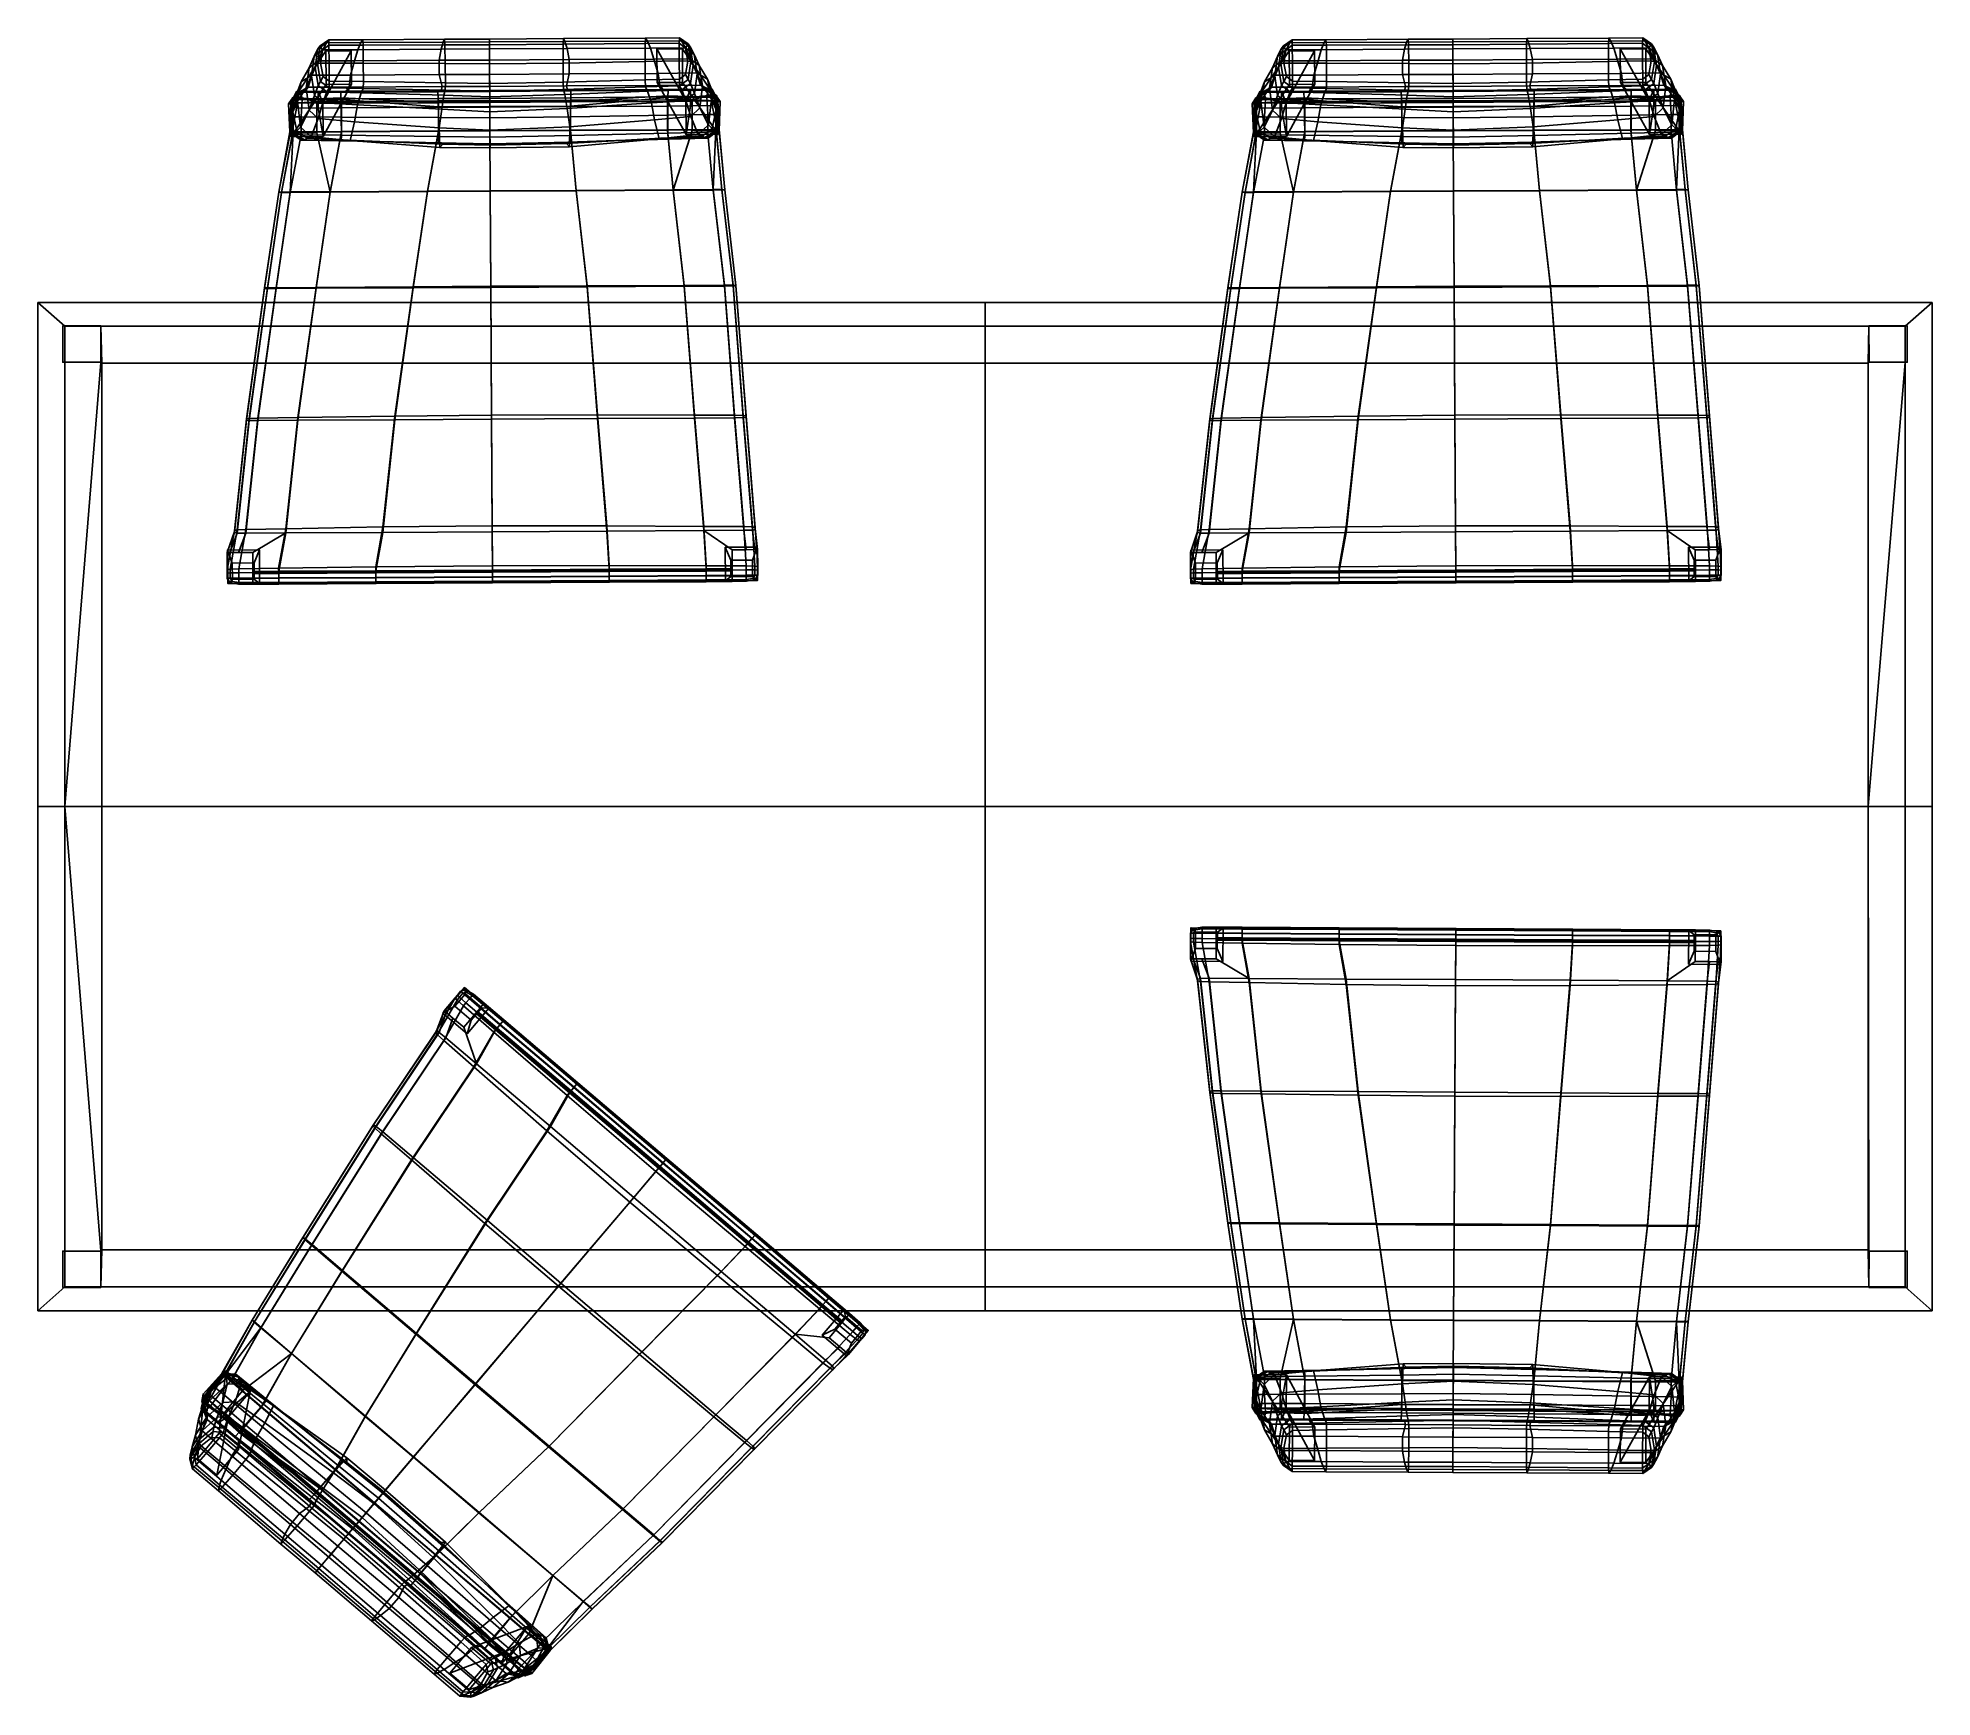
# Model space of a CAD drawing. Header units: millimetres. Extents: x -85 to 88, y -69 to 82.
import ezdxf

# ---------------------------------------------------------------- set-up
doc = ezdxf.new("R2010")
doc.units = ezdxf.units.MM
doc.header["$MEASUREMENT"] = 0
doc.layers.add('POLANTIS 1', color=41, linetype='Continuous')
doc.layers.add('POLANTIS 2', color=252, linetype='Continuous')

msp = doc.modelspace()

# ---------------------------------------------------------------- meshes
at = {"layer": 'POLANTIS 1'}
mesh = msp.add_polyface(dxfattribs=at)
corners = [(-21.9, 33.28, -36.72), (-21.91, 34.78, -36.72), (-19.93, 34.79, -36.72), (-19.92, 33.3, -36.72), (-22.41, 32.9, 6.89), (-19.48, 32.92, 6.89), (-19.5, 35.98, 6.89), (-22.42, 35.96, 6.89), (-21.9, 33.28, -36.72), (-19.92, 33.3, -36.72), (-19.48, 32.92, 6.89), (-22.41, 32.9, 6.89), (-19.92, 33.3, -36.72), (-19.93, 34.79, -36.72), (-19.5, 35.98, 6.89), (-19.48, 32.92, 6.89), (-19.93, 34.79, -36.72), (-21.91, 34.78, -36.72), (-22.42, 35.96, 6.89), (-19.5, 35.98, 6.89), (-21.91, 34.78, -36.72), (-21.9, 33.28, -36.72), (-22.41, 32.9, 6.89), (-22.42, 35.96, 6.89), (-23.6, 77.79, -36.72), (-23.6, 76.3, -36.72), (-25.58, 76.29, -36.72), (-25.59, 77.78, -36.72), (-26.33, 81.48, 59.6), (-28.66, 81.47, 59.6), (-28.64, 78.41, 59.6), (-26.32, 78.42, 59.6), (-23.6, 77.79, -36.72), (-25.59, 77.78, -36.72), (-26.01, 76.72, 6.89), (-23.09, 76.74, 6.89), (-25.59, 77.78, -36.72), (-25.58, 76.29, -36.72), (-26, 73.67, 6.89), (-26.01, 76.72, 6.89), (-25.58, 76.29, -36.72), (-23.6, 76.3, -36.72), (-23.07, 73.68, 6.89), (-26, 73.67, 6.89), (-23.6, 76.3, -36.72), (-23.6, 77.79, -36.72), (-23.09, 76.74, 6.89), (-23.07, 73.68, 6.89), (-23.09, 76.74, 6.89), (-26.01, 76.72, 6.89), (-28.66, 81.47, 59.6), (-26.33, 81.48, 59.6), (-26.01, 76.72, 6.89), (-26, 73.67, 6.89), (-28.64, 78.41, 59.6), (-28.66, 81.47, 59.6), (-26, 73.67, 6.89), (-23.07, 73.68, 6.89), (-26.32, 78.42, 59.6), (-28.64, 78.41, 59.6), (-23.07, 73.68, 6.89), (-23.09, 76.74, 6.89), (-26.33, 81.48, 59.6), (-26.32, 78.42, 59.6), (-65.48, 33.04, -36.72), (-67.46, 33.03, -36.72), (-67.47, 34.52, -36.72), (-65.48, 34.53, -36.72), (-64.97, 32.66, 6.89), (-64.98, 35.72, 6.89), (-67.91, 35.7, 6.89), (-67.89, 32.65, 6.89), (-65.48, 33.04, -36.72), (-64.97, 32.66, 6.89), (-67.89, 32.65, 6.89), (-67.46, 33.03, -36.72), (-67.46, 33.03, -36.72), (-67.89, 32.65, 6.89), (-67.91, 35.7, 6.89), (-67.47, 34.52, -36.72), (-67.47, 34.52, -36.72), (-67.91, 35.7, 6.89), (-64.98, 35.72, 6.89), (-65.48, 34.53, -36.72), (-65.48, 34.53, -36.72), (-64.98, 35.72, 6.89), (-64.97, 32.66, 6.89), (-65.48, 33.04, -36.72), (-61.61, 77.58, -36.72), (-59.62, 77.59, -36.72), (-59.61, 76.09, -36.72), (-61.6, 76.08, -36.72), (-58.92, 81.29, 59.6), (-58.9, 78.24, 59.6), (-56.58, 78.25, 59.6), (-56.59, 81.31, 59.6), (-61.61, 77.58, -36.72), (-62.11, 76.52, 6.89), (-59.18, 76.54, 6.89), (-59.62, 77.59, -36.72), (-59.62, 77.59, -36.72), (-59.18, 76.54, 6.89), (-59.17, 73.48, 6.89), (-59.61, 76.09, -36.72), (-59.61, 76.09, -36.72), (-59.17, 73.48, 6.89), (-62.09, 73.46, 6.89), (-61.6, 76.08, -36.72), (-61.6, 76.08, -36.72), (-62.09, 73.46, 6.89), (-62.11, 76.52, 6.89), (-61.61, 77.58, -36.72), (-62.11, 76.52, 6.89), (-58.92, 81.29, 59.6), (-56.59, 81.31, 59.6), (-59.18, 76.54, 6.89), (-59.18, 76.54, 6.89), (-56.59, 81.31, 59.6), (-56.58, 78.25, 59.6), (-59.17, 73.48, 6.89), (-59.17, 73.48, 6.89), (-56.58, 78.25, 59.6), (-58.9, 78.24, 59.6), (-62.09, 73.46, 6.89), (-62.09, 73.46, 6.89), (-58.9, 78.24, 59.6), (-58.92, 81.29, 59.6), (-62.11, 76.52, 6.89)]
mesh.append_faces([[corners[k] for k in face] for face in [(0, 1, 2, 3), (4, 5, 6, 7), (8, 9, 10, 11), (12, 13, 14, 15), (16, 17, 18, 19), (20, 21, 22, 23), (24, 25, 26, 27), (28, 29, 30, 31), (32, 33, 34, 35), (36, 37, 38, 39), (40, 41, 42, 43), (44, 45, 46, 47), (48, 49, 50, 51), (52, 53, 54, 55), (56, 57, 58, 59), (60, 61, 62, 63), (64, 65, 66, 67), (68, 69, 70, 71), (72, 73, 74, 75), (76, 77, 78, 79), (80, 81, 82, 83), (84, 85, 86, 87), (88, 89, 90, 91), (92, 93, 94, 95), (96, 97, 98, 99), (100, 101, 102, 103), (104, 105, 106, 107), (108, 109, 110, 111), (112, 113, 114, 115), (116, 117, 118, 119), (120, 121, 122, 123), (124, 125, 126, 127)]])
mesh = msp.add_polyface(dxfattribs=at)
corners = [(66.13, 33.28, -36.72), (66.12, 34.78, -36.72), (68.11, 34.79, -36.72), (68.12, 33.3, -36.72), (65.63, 32.9, 6.89), (68.55, 32.92, 6.89), (68.53, 35.98, 6.89), (65.61, 35.96, 6.89), (66.13, 33.28, -36.72), (68.12, 33.3, -36.72), (68.55, 32.92, 6.89), (65.63, 32.9, 6.89), (68.12, 33.3, -36.72), (68.11, 34.79, -36.72), (68.53, 35.98, 6.89), (68.55, 32.92, 6.89), (68.11, 34.79, -36.72), (66.12, 34.78, -36.72), (65.61, 35.96, 6.89), (68.53, 35.98, 6.89), (66.12, 34.78, -36.72), (66.13, 33.28, -36.72), (65.63, 32.9, 6.89), (65.61, 35.96, 6.89), (64.43, 77.79, -36.72), (64.44, 76.3, -36.72), (62.45, 76.29, -36.72), (62.44, 77.78, -36.72), (61.7, 81.48, 59.6), (59.37, 81.47, 59.6), (59.39, 78.41, 59.6), (61.72, 78.42, 59.6), (64.43, 77.79, -36.72), (62.44, 77.78, -36.72), (62.02, 76.72, 6.89), (64.94, 76.74, 6.89), (62.44, 77.78, -36.72), (62.45, 76.29, -36.72), (62.04, 73.67, 6.89), (62.02, 76.72, 6.89), (62.45, 76.29, -36.72), (64.44, 76.3, -36.72), (64.96, 73.68, 6.89), (62.04, 73.67, 6.89), (64.44, 76.3, -36.72), (64.43, 77.79, -36.72), (64.94, 76.74, 6.89), (64.96, 73.68, 6.89), (64.94, 76.74, 6.89), (62.02, 76.72, 6.89), (59.37, 81.47, 59.6), (61.7, 81.48, 59.6), (62.02, 76.72, 6.89), (62.04, 73.67, 6.89), (59.39, 78.41, 59.6), (59.37, 81.47, 59.6), (62.04, 73.67, 6.89), (64.96, 73.68, 6.89), (61.72, 78.42, 59.6), (59.39, 78.41, 59.6), (64.96, 73.68, 6.89), (64.94, 76.74, 6.89), (61.7, 81.48, 59.6), (61.72, 78.42, 59.6), (22.56, 33.04, -36.72), (20.57, 33.03, -36.72), (20.57, 34.52, -36.72), (22.55, 34.53, -36.72), (23.07, 32.66, 6.89), (23.05, 35.72, 6.89), (20.13, 35.7, 6.89), (20.14, 32.65, 6.89), (22.56, 33.04, -36.72), (23.07, 32.66, 6.89), (20.14, 32.65, 6.89), (20.57, 33.03, -36.72), (20.57, 33.03, -36.72), (20.14, 32.65, 6.89), (20.13, 35.7, 6.89), (20.57, 34.52, -36.72), (20.57, 34.52, -36.72), (20.13, 35.7, 6.89), (23.05, 35.72, 6.89), (22.55, 34.53, -36.72), (22.55, 34.53, -36.72), (23.05, 35.72, 6.89), (23.07, 32.66, 6.89), (22.56, 33.04, -36.72), (26.43, 77.58, -36.72), (28.41, 77.59, -36.72), (28.42, 76.09, -36.72), (26.44, 76.08, -36.72), (29.12, 81.29, 59.6), (29.13, 78.24, 59.6), (31.46, 78.25, 59.6), (31.44, 81.31, 59.6), (26.43, 77.58, -36.72), (25.93, 76.52, 6.89), (28.85, 76.54, 6.89), (28.41, 77.59, -36.72), (28.41, 77.59, -36.72), (28.85, 76.54, 6.89), (28.87, 73.48, 6.89), (28.42, 76.09, -36.72), (28.42, 76.09, -36.72), (28.87, 73.48, 6.89), (25.94, 73.46, 6.89), (26.44, 76.08, -36.72), (26.44, 76.08, -36.72), (25.94, 73.46, 6.89), (25.93, 76.52, 6.89), (26.43, 77.58, -36.72), (25.93, 76.52, 6.89), (29.12, 81.29, 59.6), (31.44, 81.31, 59.6), (28.85, 76.54, 6.89), (28.85, 76.54, 6.89), (31.44, 81.31, 59.6), (31.46, 78.25, 59.6), (28.87, 73.48, 6.89), (28.87, 73.48, 6.89), (31.46, 78.25, 59.6), (29.13, 78.24, 59.6), (25.94, 73.46, 6.89), (25.94, 73.46, 6.89), (29.13, 78.24, 59.6), (29.12, 81.29, 59.6), (25.93, 76.52, 6.89)]
mesh.append_faces([[corners[k] for k in face] for face in [(0, 1, 2, 3), (4, 5, 6, 7), (8, 9, 10, 11), (12, 13, 14, 15), (16, 17, 18, 19), (20, 21, 22, 23), (24, 25, 26, 27), (28, 29, 30, 31), (32, 33, 34, 35), (36, 37, 38, 39), (40, 41, 42, 43), (44, 45, 46, 47), (48, 49, 50, 51), (52, 53, 54, 55), (56, 57, 58, 59), (60, 61, 62, 63), (64, 65, 66, 67), (68, 69, 70, 71), (72, 73, 74, 75), (76, 77, 78, 79), (80, 81, 82, 83), (84, 85, 86, 87), (88, 89, 90, 91), (92, 93, 94, 95), (96, 97, 98, 99), (100, 101, 102, 103), (104, 105, 106, 107), (108, 109, 110, 111), (112, 113, 114, 115), (116, 117, 118, 119), (120, 121, 122, 123), (124, 125, 126, 127)]])
mesh = msp.add_polyface(dxfattribs=at)
corners = [(87.87, -33.77, 37.74), (87.87, -33.77, 37.74), (87.87, -33.77, 37.74), (87.87, 12.27, 37.74), (87.87, 12.27, 37.74), (87.87, 58.3, 37.74), (87.87, 58.3, 37.74), (87.87, 58.3, 37.74), (87.87, -33.77, 34.86), (87.87, -33.77, 34.86), (87.87, -33.77, 34.86), (87.87, 12.27, 34.86), (87.87, 12.27, 34.86), (87.87, 58.3, 34.86), (87.87, 58.3, 34.86), (87.87, 58.3, 34.86), (85.6, 52.86, 34.84), (85.6, 52.86, 34.84), (85.6, 52.86, 34.84), (85.6, 56.18, 34.84), (85.6, 56.18, 34.84), (85.6, 56.18, 34.84), (85.6, 52.86, -36.26), (85.6, 52.86, -36.26), (85.6, 52.86, -36.26), (85.6, 56.18, -36.26), (85.6, 56.18, -36.26), (85.6, 56.18, -36.26), (85.6, -31.65, 34.84), (85.6, -31.65, 34.84), (85.6, -31.65, 34.84), (85.6, -28.33, 34.84), (85.6, -28.33, 34.84), (85.6, -28.33, 34.84), (85.6, -31.65, -36.26), (85.6, -31.65, -36.26), (85.6, -31.65, -36.26), (85.6, -28.33, -36.26), (85.6, -28.33, -36.26), (85.6, -28.33, -36.26), (85.4, -31.6, 34.86), (85.4, -31.6, 34.86), (85.4, -31.6, 34.86), (85.4, 12.27, 34.86), (85.4, 12.27, 34.86), (85.4, 56.14, 34.86), (85.4, 56.14, 34.86), (85.4, 56.14, 34.86), (85.4, -31.6, 34.84), (85.4, -31.6, 34.84), (85.4, -31.6, 34.84), (85.4, -28.33, 34.84), (85.4, -28.33, 34.84), (85.4, -28.33, 34.84), (85.4, 52.86, 34.84), (85.4, 52.86, 34.84), (85.4, 52.86, 34.84), (85.4, 56.14, 34.84), (85.4, 56.14, 34.84), (85.4, 56.14, 34.84), (85.4, -28.33, 28.74), (85.4, -28.33, 28.74), (85.4, -28.33, 28.74), (85.4, 12.27, 28.74), (85.4, 12.27, 28.74), (85.4, 52.86, 28.74), (85.4, 52.86, 28.74), (85.4, 52.86, 28.74), (82.11, -28.33, 28.74), (82.11, -28.33, 28.74), (82.11, -28.33, 28.74), (82.11, 52.86, 28.74), (82.11, 52.86, 28.74), (82.11, 52.86, 28.74), (82.1, -31.65, 34.84), (82.1, -31.65, 34.84), (82.1, -31.65, 34.84), (82.1, -31.6, 34.84), (82.1, -31.6, 34.84), (82.1, -31.6, 34.84), (82.1, -28.33, 34.84), (82.1, -28.33, 34.84), (82.1, -28.33, 34.84), (82.1, -28.33, 34.84), (82.1, -28.33, 34.84), (82.1, -28.33, 34.84), (82.1, 52.86, 34.84), (82.1, 52.86, 34.84), (82.1, 52.86, 34.84), (82.1, 52.86, 34.84), (82.1, 52.86, 34.84), (82.1, 52.86, 34.84), (82.1, 56.14, 34.84), (82.1, 56.14, 34.84), (82.1, 56.14, 34.84), (82.1, 56.18, 34.84), (82.1, 56.18, 34.84), (82.1, 56.18, 34.84), (82.1, -31.6, 28.74), (82.1, -31.6, 28.74), (82.1, -31.6, 28.74), (82.1, -28.31, 28.74), (82.1, 52.84, 28.74), (82.1, 56.14, 28.74), (82.1, 56.14, 28.74), (82.1, 56.14, 28.74), (82.1, -31.65, -36.26), (82.1, -31.65, -36.26), (82.1, -31.65, -36.26), (82.1, -28.33, -36.26), (82.1, -28.33, -36.26), (82.1, -28.33, -36.26), (82.1, 52.86, -36.26), (82.1, 52.86, -36.26), (82.1, 52.86, -36.26), (82.1, 56.18, -36.26), (82.1, 56.18, -36.26), (82.1, 56.18, -36.26), (82.02, -28.22, 34.72), (82.02, -28.22, 34.72), (82.02, -28.22, 34.72), (82.02, 12.27, 34.72), (82.02, 12.27, 34.72), (82.02, 52.76, 34.72), (82.02, 52.76, 34.72), (82.02, 52.76, 34.72), (82.02, -28.22, 28.74), (82.02, -28.22, 28.74), (82.02, -28.22, 28.74), (82.02, 12.27, 28.74), (82.02, 12.27, 28.74), (82.02, 52.76, 28.74), (82.02, 52.76, 28.74), (82.02, 52.76, 28.74), (1.32, -33.77, 37.74), (1.32, -33.77, 37.74), (1.32, 12.27, 37.74), (1.32, 58.3, 37.74), (1.32, 58.3, 37.74), (1.32, -33.77, 34.86), (1.32, -33.77, 34.86), (1.32, -31.6, 34.86), (1.32, -31.6, 34.86), (1.32, 56.14, 34.86), (1.32, 56.14, 34.86), (1.32, 58.3, 34.86), (1.32, 58.3, 34.86), (1.32, -28.22, 34.72), (1.32, -28.22, 34.72), (1.32, 12.27, 34.72), (1.32, 52.76, 34.72), (1.32, 52.76, 34.72), (1.32, -31.6, 28.74), (1.32, -31.6, 28.74), (1.32, -28.22, 28.74), (1.32, -28.22, 28.74), (1.32, 52.76, 28.74), (1.32, 52.76, 28.74), (1.32, 56.14, 28.74), (1.32, 56.14, 28.74), (-79.38, -28.22, 34.72), (-79.38, -28.22, 34.72), (-79.38, -28.22, 34.72), (-79.38, 12.27, 34.72), (-79.38, 12.27, 34.72), (-79.38, 52.76, 34.72), (-79.38, 52.76, 34.72), (-79.38, 52.76, 34.72), (-79.38, -28.22, 28.74), (-79.38, -28.22, 28.74), (-79.38, -28.22, 28.74), (-79.38, 12.27, 28.74), (-79.38, 12.27, 28.74), (-79.38, 52.76, 28.74), (-79.38, 52.76, 28.74), (-79.38, 52.76, 28.74), (-79.47, -31.65, 34.84), (-79.47, -31.65, 34.84), (-79.47, -31.65, 34.84), (-79.47, -31.6, 34.84), (-79.47, -31.6, 34.84), (-79.47, -31.6, 34.84), (-79.47, -28.33, 34.84), (-79.47, -28.33, 34.84), (-79.47, -28.33, 34.84), (-79.47, -28.33, 34.84), (-79.47, -28.33, 34.84), (-79.47, -28.33, 34.84), (-79.47, 52.86, 34.84), (-79.47, 52.86, 34.84), (-79.47, 52.86, 34.84), (-79.47, 52.86, 34.84), (-79.47, 52.86, 34.84), (-79.47, 52.86, 34.84), (-79.47, 56.14, 34.84), (-79.47, 56.14, 34.84), (-79.47, 56.14, 34.84), (-79.47, 56.18, 34.84), (-79.47, 56.18, 34.84), (-79.47, 56.18, 34.84), (-79.47, -31.6, 28.74), (-79.47, -31.6, 28.74), (-79.47, -31.6, 28.74), (-79.47, -28.31, 28.74), (-79.47, 52.84, 28.74), (-79.47, 56.14, 28.74), (-79.47, 56.14, 28.74), (-79.47, 56.14, 28.74), (-79.47, -31.65, -36.26), (-79.47, -31.65, -36.26), (-79.47, -31.65, -36.26), (-79.47, -28.33, -36.26), (-79.47, -28.33, -36.26), (-79.47, -28.33, -36.26), (-79.47, 52.86, -36.26), (-79.47, 52.86, -36.26), (-79.47, 52.86, -36.26), (-79.47, 56.18, -36.26), (-79.47, 56.18, -36.26), (-79.47, 56.18, -36.26), (-79.47, -28.33, 28.74), (-79.47, -28.33, 28.74), (-79.47, -28.33, 28.74), (-79.47, 52.86, 28.74), (-79.47, 52.86, 28.74), (-79.47, 52.86, 28.74), (-82.76, -31.6, 34.86), (-82.76, -31.6, 34.86), (-82.76, -31.6, 34.86), (-82.76, 12.27, 34.86), (-82.76, 12.27, 34.86), (-82.76, 56.14, 34.86), (-82.76, 56.14, 34.86), (-82.76, 56.14, 34.86), (-82.76, -31.6, 34.84), (-82.76, -31.6, 34.84), (-82.76, -31.6, 34.84), (-82.76, -28.33, 34.84), (-82.76, -28.33, 34.84), (-82.76, -28.33, 34.84), (-82.76, 52.86, 34.84), (-82.76, 52.86, 34.84), (-82.76, 52.86, 34.84), (-82.76, 56.14, 34.84), (-82.76, 56.14, 34.84), (-82.76, 56.14, 34.84), (-82.76, -28.33, 28.74), (-82.76, -28.33, 28.74), (-82.76, -28.33, 28.74), (-82.76, 12.27, 28.74), (-82.76, 12.27, 28.74), (-82.76, 52.86, 28.74), (-82.76, 52.86, 28.74), (-82.76, 52.86, 28.74), (-82.96, -31.65, 34.84), (-82.96, -31.65, 34.84), (-82.96, -31.65, 34.84), (-82.96, -28.33, 34.84), (-82.96, -28.33, 34.84), (-82.96, -28.33, 34.84), (-82.96, 52.86, 34.84), (-82.96, 52.86, 34.84), (-82.96, 52.86, 34.84), (-82.96, 56.18, 34.84), (-82.96, 56.18, 34.84), (-82.96, 56.18, 34.84), (-82.96, -31.65, -36.26), (-82.96, -31.65, -36.26), (-82.96, -31.65, -36.26), (-82.96, -28.33, -36.26), (-82.96, -28.33, -36.26), (-82.96, -28.33, -36.26), (-82.96, 52.86, -36.26), (-82.96, 52.86, -36.26), (-82.96, 52.86, -36.26), (-82.96, 56.18, -36.26), (-82.96, 56.18, -36.26), (-82.96, 56.18, -36.26), (-85.23, 58.3, 37.74), (-85.23, 58.3, 37.74), (-85.23, 58.3, 37.74), (-85.23, 58.3, 34.86), (-85.23, 58.3, 34.86), (-85.23, 58.3, 34.86), (-85.23, -33.77, 37.74), (-85.23, -33.77, 37.74), (-85.23, -33.77, 37.74), (-85.23, 12.27, 37.74), (-85.23, 12.27, 37.74), (-85.23, -33.77, 34.86), (-85.23, -33.77, 34.86), (-85.23, -33.77, 34.86), (-85.23, 12.27, 34.86), (-85.23, 12.27, 34.86)]
mesh.append_faces([[corners[k] for k in face] for face in [(7, 14, 145, 138), (12, 44, 47, 15), (130, 122, 125, 133), (43, 63, 65, 54), (45, 43, 54, 57), (59, 56, 90, 94), (72, 89, 55, 66), (103, 92, 86, 71), (24, 113, 116, 27), (17, 20, 95, 87), (91, 97, 117, 114), (18, 88, 112, 23), (19, 16, 22, 25), (96, 21, 26, 115), (121, 149, 151, 124), (47, 144, 146, 15), (143, 46, 58, 93), (143, 93, 104, 158), (105, 73, 102, 132), (105, 132, 157, 159), (150, 156, 131, 123), (279, 138, 145, 281), (232, 229, 292, 282), (165, 163, 171, 173), (242, 253, 250, 230), (245, 242, 230, 233), (244, 195, 192, 241), (223, 251, 240, 191), (207, 225, 193, 196), (273, 276, 219, 216), (260, 189, 198, 263), (188, 214, 217, 197), (261, 272, 215, 190), (265, 277, 274, 262), (199, 218, 275, 264), (151, 149, 164, 167), (232, 282, 146, 144), (143, 158, 205, 194), (143, 194, 243, 231), (204, 224, 206, 175), (206, 159, 157, 175), (150, 166, 174, 156), (13, 5, 3, 11), (6, 137, 136, 4), (280, 283, 293, 288), (249, 252, 224, 204), (249, 204, 175, 172), (137, 278, 287, 136), (129, 132, 102, 67), (102, 73, 67, 67), (129, 67, 64, 64), (2, 135, 139, 9), (12, 10, 42, 44), (130, 128, 120, 122), (40, 48, 51, 43), (60, 63, 43, 51), (50, 79, 84, 53), (69, 61, 52, 82), (98, 68, 80, 77), (39, 36, 107, 110), (32, 81, 74, 29), (85, 111, 108, 76), (33, 38, 109, 83), (28, 34, 37, 31), (75, 106, 35, 30), (121, 119, 148, 149), (42, 10, 140, 142), (141, 152, 99, 78), (141, 78, 49, 41), (100, 153, 155, 127), (100, 127, 101, 70), (147, 118, 126, 154), (285, 289, 139, 135), (227, 290, 292, 229), (160, 168, 171, 163), (250, 248, 239, 230), (230, 239, 236, 228), (235, 238, 186, 180), (220, 184, 237, 246), (202, 181, 187, 222), (270, 213, 210, 267), (257, 254, 177, 183), (182, 176, 208, 211), (258, 185, 212, 269), (256, 259, 271, 268), (178, 255, 266, 209), (148, 162, 164, 149), (227, 142, 140, 290), (141, 226, 234, 179), (141, 179, 200, 152), (155, 153, 201, 170), (203, 170, 201, 221), (147, 154, 169, 161), (8, 11, 3, 0), (1, 4, 136, 134), (286, 288, 293, 291), (249, 172, 170, 203), (249, 203, 221, 247), (134, 136, 287, 284), (129, 64, 62, 101), (62, 70, 101, 101), (129, 101, 127, 127)]])
mesh = msp.add_polyface(dxfattribs=at)
corners = [(68.12, 0.55, -36.72), (68.11, -0.95, -36.72), (66.12, -0.94, -36.72), (66.13, 0.56, -36.72), (65.61, -2.12, 6.89), (68.53, -2.14, 6.89), (68.55, 0.92, 6.89), (65.63, 0.94, 6.89), (65.63, 0.94, 6.89), (68.55, 0.92, 6.89), (68.12, 0.55, -36.72), (66.13, 0.56, -36.72), (68.55, 0.92, 6.89), (68.53, -2.14, 6.89), (68.11, -0.95, -36.72), (68.12, 0.55, -36.72), (68.53, -2.14, 6.89), (65.61, -2.12, 6.89), (66.12, -0.94, -36.72), (68.11, -0.95, -36.72), (65.61, -2.12, 6.89), (65.63, 0.94, 6.89), (66.13, 0.56, -36.72), (66.12, -0.94, -36.72), (62.44, -43.94, -36.72), (62.45, -42.44, -36.72), (64.44, -42.46, -36.72), (64.43, -43.95, -36.72), (61.72, -44.58, 59.6), (59.39, -44.57, 59.6), (59.37, -47.62, 59.6), (61.7, -47.64, 59.6), (64.94, -42.9, 6.89), (62.02, -42.88, 6.89), (62.44, -43.94, -36.72), (64.43, -43.95, -36.72), (62.02, -42.88, 6.89), (62.04, -39.82, 6.89), (62.45, -42.44, -36.72), (62.44, -43.94, -36.72), (62.04, -39.82, 6.89), (64.96, -39.84, 6.89), (64.44, -42.46, -36.72), (62.45, -42.44, -36.72), (64.96, -39.84, 6.89), (64.94, -42.9, 6.89), (64.43, -43.95, -36.72), (64.44, -42.46, -36.72), (61.7, -47.64, 59.6), (59.37, -47.62, 59.6), (62.02, -42.88, 6.89), (64.94, -42.9, 6.89), (59.37, -47.62, 59.6), (59.39, -44.57, 59.6), (62.04, -39.82, 6.89), (62.02, -42.88, 6.89), (59.39, -44.57, 59.6), (61.72, -44.58, 59.6), (64.96, -39.84, 6.89), (62.04, -39.82, 6.89), (61.72, -44.58, 59.6), (61.7, -47.64, 59.6), (64.94, -42.9, 6.89), (64.96, -39.84, 6.89), (22.55, -0.69, -36.72), (20.57, -0.68, -36.72), (20.57, 0.82, -36.72), (22.56, 0.81, -36.72), (20.14, 1.2, 6.89), (20.13, -1.86, 6.89), (23.05, -1.88, 6.89), (23.07, 1.18, 6.89), (20.57, 0.82, -36.72), (20.14, 1.2, 6.89), (23.07, 1.18, 6.89), (22.56, 0.81, -36.72), (20.57, -0.68, -36.72), (20.13, -1.86, 6.89), (20.14, 1.2, 6.89), (20.57, 0.82, -36.72), (22.55, -0.69, -36.72), (23.05, -1.88, 6.89), (20.13, -1.86, 6.89), (20.57, -0.68, -36.72), (22.56, 0.81, -36.72), (23.07, 1.18, 6.89), (23.05, -1.88, 6.89), (22.55, -0.69, -36.72), (26.44, -42.24, -36.72), (28.42, -42.25, -36.72), (28.41, -43.74, -36.72), (26.43, -43.73, -36.72), (31.44, -47.46, 59.6), (31.46, -44.41, 59.6), (29.13, -44.39, 59.6), (29.12, -47.45, 59.6), (28.41, -43.74, -36.72), (28.85, -42.69, 6.89), (25.93, -42.68, 6.89), (26.43, -43.73, -36.72), (28.42, -42.25, -36.72), (28.87, -39.63, 6.89), (28.85, -42.69, 6.89), (28.41, -43.74, -36.72), (26.44, -42.24, -36.72), (25.94, -39.62, 6.89), (28.87, -39.63, 6.89), (28.42, -42.25, -36.72), (26.43, -43.73, -36.72), (25.93, -42.68, 6.89), (25.94, -39.62, 6.89), (26.44, -42.24, -36.72), (28.85, -42.69, 6.89), (31.44, -47.46, 59.6), (29.12, -47.45, 59.6), (25.93, -42.68, 6.89), (28.87, -39.63, 6.89), (31.46, -44.41, 59.6), (31.44, -47.46, 59.6), (28.85, -42.69, 6.89), (25.94, -39.62, 6.89), (29.13, -44.39, 59.6), (31.46, -44.41, 59.6), (28.87, -39.63, 6.89), (25.93, -42.68, 6.89), (29.12, -47.45, 59.6), (29.13, -44.39, 59.6), (25.94, -39.62, 6.89)]
mesh.append_faces([[corners[k] for k in face] for face in [(0, 1, 2, 3), (4, 5, 6, 7), (8, 9, 10, 11), (12, 13, 14, 15), (16, 17, 18, 19), (20, 21, 22, 23), (24, 25, 26, 27), (28, 29, 30, 31), (32, 33, 34, 35), (36, 37, 38, 39), (40, 41, 42, 43), (44, 45, 46, 47), (48, 49, 50, 51), (52, 53, 54, 55), (56, 57, 58, 59), (60, 61, 62, 63), (64, 65, 66, 67), (68, 69, 70, 71), (72, 73, 74, 75), (76, 77, 78, 79), (80, 81, 82, 83), (84, 85, 86, 87), (88, 89, 90, 91), (92, 93, 94, 95), (96, 97, 98, 99), (100, 101, 102, 103), (104, 105, 106, 107), (108, 109, 110, 111), (112, 113, 114, 115), (116, 117, 118, 119), (120, 121, 122, 123), (124, 125, 126, 127)]])
mesh = msp.add_polyface(dxfattribs=at)
corners = [(-9.93, -35.59, -36.72), (-10.89, -36.73, -36.72), (-12.41, -35.45, -36.72), (-11.44, -34.31, -36.72), (-13.56, -36.02, 6.89), (-11.33, -37.91, 6.89), (-9.35, -35.58, 6.89), (-11.58, -33.69, 6.89), (-11.58, -33.69, 6.89), (-9.35, -35.58, 6.89), (-9.93, -35.59, -36.72), (-11.44, -34.31, -36.72), (-9.35, -35.58, 6.89), (-11.33, -37.91, 6.89), (-10.89, -36.73, -36.72), (-9.93, -35.59, -36.72), (-11.33, -37.91, 6.89), (-13.56, -36.02, 6.89), (-12.41, -35.45, -36.72), (-10.89, -36.73, -36.72), (-13.56, -36.02, 6.89), (-11.58, -33.69, 6.89), (-11.44, -34.31, -36.72), (-12.41, -35.45, -36.72), (-42.87, -66.02, -36.72), (-41.9, -64.88, -36.72), (-40.39, -66.17, -36.72), (-41.35, -67.31, -36.72), (-43.83, -66.04, 59.6), (-45.61, -64.54, 59.6), (-47.59, -66.87, 59.6), (-45.81, -68.38, 59.6), (-40.28, -66.83, 6.89), (-42.51, -64.94, 6.89), (-42.87, -66.02, -36.72), (-41.35, -67.31, -36.72), (-42.51, -64.94, 6.89), (-40.53, -62.61, 6.89), (-41.9, -64.88, -36.72), (-42.87, -66.02, -36.72), (-40.53, -62.61, 6.89), (-38.3, -64.5, 6.89), (-40.39, -66.17, -36.72), (-41.9, -64.88, -36.72), (-38.3, -64.5, 6.89), (-40.28, -66.83, 6.89), (-41.35, -67.31, -36.72), (-40.39, -66.17, -36.72), (-45.81, -68.38, 59.6), (-47.59, -66.87, 59.6), (-42.51, -64.94, 6.89), (-40.28, -66.83, 6.89), (-47.59, -66.87, 59.6), (-45.61, -64.54, 59.6), (-40.53, -62.61, 6.89), (-42.51, -64.94, 6.89), (-45.61, -64.54, 59.6), (-43.83, -66.04, 59.6), (-38.3, -64.5, 6.89), (-40.53, -62.61, 6.89), (-43.83, -66.04, 59.6), (-45.81, -68.38, 59.6), (-40.28, -66.83, 6.89), (-38.3, -64.5, 6.89), (-45.63, -7.25, -36.72), (-47.14, -5.96, -36.72), (-46.17, -4.82, -36.72), (-44.66, -6.11, -36.72), (-46.26, -4.26, 6.89), (-48.24, -6.59, 6.89), (-46.01, -8.48, 6.89), (-44.03, -6.15, 6.89), (-46.17, -4.82, -36.72), (-46.26, -4.26, 6.89), (-44.03, -6.15, 6.89), (-44.66, -6.11, -36.72), (-47.14, -5.96, -36.72), (-48.24, -6.59, 6.89), (-46.26, -4.26, 6.89), (-46.17, -4.82, -36.72), (-45.63, -7.25, -36.72), (-46.01, -8.48, 6.89), (-48.24, -6.59, 6.89), (-47.14, -5.96, -36.72), (-44.66, -6.11, -36.72), (-44.03, -6.15, 6.89), (-46.01, -8.48, 6.89), (-45.63, -7.25, -36.72), (-69.36, -41.57, -36.72), (-67.84, -42.86, -36.72), (-68.81, -44, -36.72), (-70.32, -42.71, -36.72), (-68.88, -48.79, 59.6), (-66.9, -46.46, 59.6), (-68.68, -44.96, 59.6), (-70.65, -47.29, 59.6), (-68.81, -44, -36.72), (-67.8, -43.47, 6.89), (-70.03, -41.58, 6.89), (-70.32, -42.71, -36.72), (-67.84, -42.86, -36.72), (-65.82, -41.14, 6.89), (-67.8, -43.47, 6.89), (-68.81, -44, -36.72), (-69.36, -41.57, -36.72), (-68.05, -39.25, 6.89), (-65.82, -41.14, 6.89), (-67.84, -42.86, -36.72), (-70.32, -42.71, -36.72), (-70.03, -41.58, 6.89), (-68.05, -39.25, 6.89), (-69.36, -41.57, -36.72), (-67.8, -43.47, 6.89), (-68.88, -48.79, 59.6), (-70.65, -47.29, 59.6), (-70.03, -41.58, 6.89), (-65.82, -41.14, 6.89), (-66.9, -46.46, 59.6), (-68.88, -48.79, 59.6), (-67.8, -43.47, 6.89), (-68.05, -39.25, 6.89), (-68.68, -44.96, 59.6), (-66.9, -46.46, 59.6), (-65.82, -41.14, 6.89), (-70.03, -41.58, 6.89), (-70.65, -47.29, 59.6), (-68.68, -44.96, 59.6), (-68.05, -39.25, 6.89)]
mesh.append_faces([[corners[k] for k in face] for face in [(0, 1, 2, 3), (4, 5, 6, 7), (8, 9, 10, 11), (12, 13, 14, 15), (16, 17, 18, 19), (20, 21, 22, 23), (24, 25, 26, 27), (28, 29, 30, 31), (32, 33, 34, 35), (36, 37, 38, 39), (40, 41, 42, 43), (44, 45, 46, 47), (48, 49, 50, 51), (52, 53, 54, 55), (56, 57, 58, 59), (60, 61, 62, 63), (64, 65, 66, 67), (68, 69, 70, 71), (72, 73, 74, 75), (76, 77, 78, 79), (80, 81, 82, 83), (84, 85, 86, 87), (88, 89, 90, 91), (92, 93, 94, 95), (96, 97, 98, 99), (100, 101, 102, 103), (104, 105, 106, 107), (108, 109, 110, 111), (112, 113, 114, 115), (116, 117, 118, 119), (120, 121, 122, 123), (124, 125, 126, 127)]])
at = {"layer": 'POLANTIS 2'}
mesh = msp.add_polyface(dxfattribs=at)
corners = [(-61.97, 77.01, 11.03), (-62.23, 75.37, 11.28), (-62.14, 75.39, 11.62), (-61.81, 77.05, 11.33), (-61.58, 77.42, 16.04), (-61.95, 75.73, 16.36), (-61.57, 73.98, 16.7), (-61.81, 73.73, 11.92), (-61.93, 73.72, 11.52), (-59.64, 81.48, 56.86), (-59.89, 79.81, 57.09), (-59.69, 80.12, 59.71), (-59.44, 81.75, 59.48), (-59.21, 81.37, 59.9), (-59.41, 80.18, 60.2), (-59.17, 78.95, 60.24), (-59.42, 78.49, 59.94), (-59.63, 78.13, 57.33), (-62.25, 75.32, 10.73), (-61.96, 73.69, 10.96), (-61.87, 73.74, 10.46), (-61.97, 75.28, 10.24), (-61.98, 76.93, 10.01), (-62.01, 76.95, 10.5), (-58.86, 82.04, 56.78), (-59.19, 81.38, 50.21), (-59.98, 80.79, 50.29), (-60.44, 79.76, 41.9), (-59.61, 80.38, 41.81), (-57.54, 76.92, 10.01), (-57.52, 75.25, 10.08), (-61.18, 75.26, 10.07), (-61.09, 76.91, 10.02), (-61.98, 76.93, 10.01), (-61.97, 75.28, 10.24), (-61.87, 73.74, 10.46), (-61.16, 73.64, 10.47), (-57.5, 73.6, 10.47), (-59.17, 78.95, 60.24), (-58.61, 78.54, 60.43), (-58.61, 80.19, 60.36), (-59.41, 80.18, 60.2), (-59.21, 81.37, 59.9), (-58.63, 81.81, 59.97), (-58.66, 82.3, 59.41), (-59.44, 81.75, 59.48), (-59.64, 81.48, 56.86), (-59.44, 81.75, 59.48), (-58.66, 82.3, 59.41), (-58.86, 82.04, 56.78), (-57.46, 77.57, 10.95), (-57.56, 77.52, 10.42), (-61.22, 77.5, 10.42), (-61.14, 77.56, 10.95), (-61.97, 77.01, 11.03), (-62.01, 76.95, 10.5), (-61.98, 76.93, 10.01), (-61.09, 76.91, 10.02), (-61.22, 77.5, 10.42), (-57.56, 77.52, 10.42), (-58.82, 77.55, 57.41), (-58.62, 77.93, 60.02), (-59.42, 78.49, 59.94), (-58.62, 77.93, 60.02), (-60.71, 77.92, 42.16), (-60.23, 79.01, 50.54), (-59.97, 77.21, 50.79), (-60.44, 75.89, 42.43), (-60.44, 79.76, 41.9), (-59.61, 80.38, 41.81), (-60.21, 79.08, 26.81), (-61.17, 78.48, 26.91), (-61.58, 77.42, 16.04), (-60.54, 77.98, 15.94), (-56.8, 77.99, 15.93), (-56.67, 79.08, 26.81), (-59.62, 75.11, 42.54), (-59.19, 76.56, 50.87), (-61.51, 76.69, 27.22), (-61.17, 78.48, 26.91), (-61.22, 74.34, 27.53), (-60.26, 73.46, 27.71), (-56.3, 74.83, 42.57), (-59.62, 75.11, 42.54), (-60.26, 73.46, 27.71), (-56.69, 73.1, 27.8), (-60.85, 77.6, 11.24), (-61.81, 77.05, 11.33), (-57.11, 77.61, 11.23), (-57.5, 77.01, 9.93), (-57.5, 76.67, 8.2), (-61.27, 77, 8.14), (-61.27, 76.87, 9.85), (-61.99, 76.81, 9.85), (-62.06, 76.86, 8.13), (-59.75, 76.64, 5.51), (-62.1, 76.52, 6.89), (-57.5, 76.66, 6.38), (-59.75, 76.49, 5.24), (-57.5, 76.51, 5.24), (-57.5, 76.1, 5.15), (-59.75, 76.08, 5.15), (-57.48, 73.93, 10.75), (-57.5, 76.87, 10.55), (-61.92, 76.84, 10.45), (-61.9, 73.91, 10.62), (-61.93, 73.91, 10.01), (-61.9, 73.91, 10.62), (-61.92, 76.84, 10.45), (-62.05, 76.46, 9.86), (-62.05, 76.46, 9.86), (-61.92, 76.84, 10.45), (-57.5, 76.87, 10.55), (-61.99, 76.81, 9.85), (-62.06, 76.86, 8.13), (-62.32, 76.45, 8.14), (-62.2, 73.9, 8.27), (-62.19, 73.78, 5.58), (-57.5, 76.65, 5.53), (-62.1, 76.52, 6.89), (-57.48, 73.9, 5.19), (-59.74, 73.89, 5.19), (-57.5, 76.51, 5.24), (-59.75, 76.49, 5.24)]
mesh.append_faces([[corners[k] for k in face] for face in [(0, 1, 2, 3), (4, 3, 2, 5), (6, 5, 2, 7), (8, 7, 2, 1), (9, 10, 11, 12), (13, 12, 11, 14), (15, 14, 11, 16), (17, 16, 11, 10), (8, 1, 18, 19), (20, 19, 18, 21), (22, 21, 18, 23), (0, 23, 18, 1), (9, 24, 25, 26), (27, 26, 25, 28), (29, 30, 31, 32), (33, 32, 31, 34), (35, 34, 31, 36), (37, 36, 31, 30), (38, 39, 40, 41), (42, 41, 40, 43), (42, 43, 44, 45), (46, 47, 48, 49), (50, 51, 52, 53), (54, 53, 52, 55), (56, 55, 52, 57), (29, 32, 58, 59), (17, 60, 61, 16), (38, 62, 63, 39), (27, 64, 65, 26), (9, 26, 65, 10), (17, 10, 65, 66), (67, 66, 65, 64), (68, 69, 70, 71), (72, 71, 70, 73), (74, 73, 70, 75), (67, 76, 77, 66), (17, 66, 77, 60), (4, 5, 78, 79), (27, 79, 78, 64), (67, 64, 78, 80), (6, 80, 78, 5), (67, 80, 81, 76), (82, 83, 84, 85), (72, 73, 86, 87), (54, 87, 86, 53), (50, 53, 86, 88), (74, 88, 86, 73), (89, 90, 91, 92), (93, 92, 91, 94), (91, 95, 96, 94), (90, 97, 95, 91), (98, 99, 100, 101), (102, 103, 104, 105), (106, 107, 108, 109), (93, 110, 111, 92), (89, 92, 111, 112), (113, 114, 115, 109), (106, 109, 115, 116), (115, 117, 116, 116), (97, 118, 95, 95), (119, 117, 115, 114), (120, 121, 101, 100), (122, 123, 95, 118)]])
mesh = msp.add_polyface(dxfattribs=at)
corners = [(-55.7, 77.46, 57.42), (-56.02, 76.38, 50.89), (-48.33, 75.98, 50.94), (-48.14, 77.24, 57.45), (-56.3, 74.83, 42.57), (-48.56, 74.28, 42.65), (-55.52, 81.82, 59.97), (-55.5, 80.18, 60.37), (-48, 80.13, 60.38), (-48.03, 81.84, 59.98), (-55.49, 78.5, 60.44), (-47.98, 78.38, 60.46), (-57.54, 76.92, 10.01), (-57.56, 77.52, 10.42), (-48.67, 77.57, 10.42), (-48.66, 76.95, 10.01), (-57.46, 77.57, 10.95), (-48.61, 77.62, 10.94), (-48.67, 77.57, 10.42), (-57.56, 77.52, 10.42), (-55.5, 77.87, 60.03), (-48.02, 77.72, 60.05), (-48.02, 77.72, 60.05), (-55.5, 77.87, 60.03), (-55.73, 82.06, 56.78), (-56, 81.4, 50.21), (-59.19, 81.38, 50.21), (-58.86, 82.04, 56.78), (-56.29, 80.39, 41.81), (-59.61, 80.38, 41.81), (-58.61, 80.19, 60.36), (-58.61, 78.54, 60.43), (-58.63, 81.81, 59.97), (-55.55, 82.32, 59.41), (-58.66, 82.3, 59.41), (-58.66, 82.3, 59.41), (-55.55, 82.32, 59.41), (-58.62, 77.93, 60.02), (-58.82, 77.55, 57.41), (-58.62, 77.93, 60.02), (-48.19, 82.1, 56.78), (-48.37, 81.44, 50.21), (-48.55, 80.44, 41.8), (-48.63, 75.21, 10.09), (-57.52, 75.25, 10.08), (-57.5, 73.6, 10.47), (-48.61, 73.49, 10.49), (-48.06, 82.36, 59.41), (-48.06, 82.36, 59.41), (-56.67, 79.08, 26.81), (-60.21, 79.08, 26.81), (-59.19, 76.56, 50.87), (-59.62, 75.11, 42.54), (-48.56, 79.13, 26.79), (-56.8, 77.99, 15.93), (-48.28, 78.03, 15.9), (-48.39, 77.65, 11.22), (-57.11, 77.61, 11.23), (-57.5, 76.51, 5.24), (-57.5, 76.65, 5.53), (-48.63, 76.7, 5.58), (-48.63, 76.56, 5.26), (-57.5, 76.66, 6.38), (-48.63, 76.71, 6.49), (-57.5, 77.01, 9.93), (-57.5, 76.87, 10.55), (-48.63, 76.18, 10.78), (-48.63, 76.59, 10.14), (-57.48, 73.93, 10.75), (-48.62, 73.98, 11.05), (-48.63, 76.18, 10.78), (-57.5, 76.87, 10.55), (-57.5, 76.51, 5.24), (-48.63, 76.56, 5.26), (-48.63, 76.15, 5.15), (-57.5, 76.1, 5.15), (-57.48, 73.9, 5.19), (-48.62, 73.95, 5.19), (-48.63, 76.72, 8.36), (-57.5, 76.67, 8.2), (-43.93, 75.74, 50.96), (-43.94, 77.1, 57.47), (-43.92, 74.07, 42.69), (-43.96, 80.1, 60.38), (-43.97, 81.85, 59.98), (-43.95, 78.31, 60.47), (-43.94, 77.6, 10.42), (-43.94, 76.96, 10.01), (-43.94, 77.65, 10.94), (-43.94, 77.6, 10.42), (-43.94, 77.62, 60.06), (-43.94, 77.62, 60.06), (-43.97, 82.12, 56.78), (-43.96, 81.47, 50.21), (-43.96, 80.46, 41.8), (-43.93, 75.18, 10.09), (-43.92, 73.42, 10.5), (-43.97, 82.38, 59.41), (-43.97, 82.38, 59.41), (-43.95, 79.15, 26.77), (-43.94, 78.05, 15.87), (-43.94, 77.67, 11.2), (-43.94, 76.73, 5.61), (-43.94, 76.58, 5.26), (-43.94, 76.74, 6.55), (-43.93, 76.21, 10.92), (-43.94, 76.61, 10.26), (-43.92, 74.01, 11.22), (-43.93, 76.21, 10.92), (-43.94, 76.58, 5.26), (-43.93, 76.17, 5.15), (-43.92, 73.98, 5.19), (-43.94, 76.74, 8.45)]
mesh.append_faces([[corners[k] for k in face] for face in [(0, 1, 2, 3), (4, 5, 2, 1), (6, 7, 8, 9), (10, 11, 8, 7), (12, 13, 14, 15), (16, 17, 18, 19), (10, 20, 21, 11), (0, 3, 22, 23), (24, 25, 26, 27), (28, 29, 26, 25), (10, 7, 30, 31), (6, 32, 30, 7), (6, 33, 34, 32), (24, 27, 35, 36), (0, 23, 37, 38), (10, 31, 39, 20), (24, 40, 41, 25), (28, 25, 41, 42), (12, 15, 43, 44), (45, 44, 43, 46), (6, 9, 47, 33), (24, 36, 48, 40), (28, 49, 50, 29), (0, 38, 51, 1), (4, 1, 51, 52), (28, 42, 53, 49), (54, 49, 53, 55), (54, 55, 56, 57), (16, 57, 56, 17), (58, 59, 60, 61), (62, 63, 60, 59), (64, 65, 66, 67), (68, 69, 70, 71), (72, 73, 74, 75), (76, 75, 74, 77), (64, 67, 78, 79), (62, 79, 78, 63), (80, 81, 3, 2), (5, 82, 80, 2), (8, 83, 84, 9), (11, 85, 83, 8), (14, 86, 87, 15), (17, 88, 89, 18), (21, 90, 85, 11), (81, 91, 22, 3), (40, 92, 93, 41), (41, 93, 94, 42), (87, 95, 43, 15), (95, 96, 46, 43), (9, 84, 97, 47), (48, 98, 92, 40), (99, 100, 55, 53), (42, 94, 99, 53), (56, 101, 88, 17), (55, 100, 101, 56), (60, 102, 103, 61), (63, 104, 102, 60), (66, 105, 106, 67), (69, 107, 108, 70), (73, 109, 110, 74), (74, 110, 111, 77), (78, 112, 104, 63), (67, 106, 112, 78)]])
mesh = msp.add_polyface(dxfattribs=at)
corners = [(-29.51, 77.61, 57.42), (-37.07, 77.3, 57.45), (-36.86, 76.04, 50.94), (-29.17, 76.54, 50.89), (-28.88, 74.99, 42.57), (-36.62, 74.35, 42.65), (-29.74, 81.96, 59.97), (-37.23, 81.9, 59.98), (-37.24, 80.19, 60.38), (-29.74, 80.32, 60.37), (-29.73, 78.64, 60.44), (-37.23, 78.44, 60.46), (-27.66, 77.09, 10.01), (-36.54, 77.02, 10.01), (-36.54, 77.64, 10.42), (-27.65, 77.69, 10.42), (-27.75, 77.74, 10.95), (-27.65, 77.69, 10.42), (-36.54, 77.64, 10.42), (-36.6, 77.69, 10.94), (-37.2, 77.78, 60.05), (-29.71, 78.01, 60.03), (-29.71, 78.01, 60.03), (-37.2, 77.78, 60.05), (-29.53, 82.2, 56.78), (-26.41, 82.22, 56.78), (-26.06, 81.57, 50.21), (-29.25, 81.55, 50.21), (-28.96, 80.55, 41.81), (-25.63, 80.57, 41.81), (-26.61, 78.72, 60.43), (-26.63, 80.38, 60.36), (-26.63, 81.99, 59.97), (-26.61, 82.48, 59.41), (-29.71, 82.47, 59.41), (-29.71, 82.47, 59.41), (-26.61, 82.48, 59.41), (-26.4, 77.74, 57.41), (-26.59, 78.11, 60.02), (-26.59, 78.11, 60.02), (-36.88, 81.51, 50.21), (-37.07, 82.16, 56.78), (-36.69, 80.5, 41.8), (-27.67, 75.42, 10.08), (-36.56, 75.28, 10.09), (-27.67, 73.77, 10.47), (-36.55, 73.56, 10.49), (-37.21, 82.42, 59.41), (-37.21, 82.42, 59.41), (-26.01, 76.75, 50.87), (-25.56, 75.31, 42.54), (-28.56, 79.24, 26.81), (-36.67, 79.19, 26.79), (-28.41, 78.15, 15.93), (-36.94, 78.09, 15.9), (-28.1, 77.77, 11.23), (-36.82, 77.72, 11.22), (-27.7, 76.68, 5.24), (-36.57, 76.63, 5.26), (-36.57, 76.77, 5.58), (-27.7, 76.82, 5.53), (-27.7, 76.83, 6.38), (-36.57, 76.78, 6.49), (-27.7, 77.18, 9.93), (-36.57, 76.66, 10.14), (-36.57, 76.25, 10.78), (-27.7, 77.04, 10.55), (-27.69, 74.1, 10.75), (-27.7, 77.04, 10.55), (-36.57, 76.25, 10.78), (-36.55, 74.05, 11.05), (-27.7, 76.68, 5.24), (-27.7, 76.26, 5.15), (-36.57, 76.21, 5.15), (-36.57, 76.63, 5.26), (-27.69, 74.07, 5.19), (-36.55, 74.02, 5.19), (-27.7, 76.84, 8.2), (-36.57, 76.79, 8.36), (-25.45, 76.83, 5.51), (-43.93, 75.74, 50.96), (-43.94, 77.1, 57.47), (-43.92, 74.07, 42.69), (-43.97, 81.85, 59.98), (-43.96, 80.1, 60.38), (-43.95, 78.31, 60.47), (-43.94, 76.96, 10.01), (-43.94, 77.6, 10.42), (-43.94, 77.6, 10.42), (-43.94, 77.65, 10.94), (-43.94, 77.62, 60.06), (-43.94, 77.62, 60.06), (-43.96, 81.47, 50.21), (-43.97, 82.12, 56.78), (-43.96, 80.46, 41.8), (-43.93, 75.18, 10.09), (-43.92, 73.42, 10.5), (-43.97, 82.38, 59.41), (-43.97, 82.38, 59.41), (-43.95, 79.15, 26.77), (-43.94, 78.05, 15.87), (-43.94, 77.67, 11.2), (-43.94, 76.58, 5.26), (-43.94, 76.73, 5.61), (-43.94, 76.74, 6.55), (-43.94, 76.61, 10.26), (-43.93, 76.21, 10.92), (-43.93, 76.21, 10.92), (-43.92, 74.01, 11.22), (-43.93, 76.17, 5.15), (-43.94, 76.58, 5.26), (-43.92, 73.98, 5.19), (-43.94, 76.74, 8.45)]
mesh.append_faces([[corners[k] for k in face] for face in [(0, 1, 2, 3), (4, 3, 2, 5), (6, 7, 8, 9), (10, 9, 8, 11), (12, 13, 14, 15), (16, 17, 18, 19), (10, 11, 20, 21), (0, 22, 23, 1), (24, 25, 26, 27), (28, 27, 26, 29), (10, 30, 31, 9), (6, 9, 31, 32), (6, 32, 33, 34), (24, 35, 36, 25), (0, 37, 38, 22), (10, 21, 39, 30), (24, 27, 40, 41), (28, 42, 40, 27), (12, 43, 44, 13), (45, 46, 44, 43), (6, 34, 47, 7), (24, 41, 48, 35), (0, 3, 49, 37), (4, 50, 49, 3), (28, 51, 52, 42), (53, 54, 52, 51), (53, 55, 56, 54), (16, 19, 56, 55), (57, 58, 59, 60), (61, 60, 59, 62), (63, 64, 65, 66), (67, 68, 69, 70), (71, 72, 73, 74), (75, 76, 73, 72), (63, 77, 78, 64), (61, 62, 78, 77), (61, 79, 60, 60), (80, 2, 1, 81), (5, 2, 80, 82), (8, 7, 83, 84), (11, 8, 84, 85), (14, 13, 86, 87), (19, 18, 88, 89), (20, 11, 85, 90), (81, 1, 23, 91), (41, 40, 92, 93), (40, 42, 94, 92), (86, 13, 44, 95), (95, 44, 46, 96), (7, 47, 97, 83), (48, 41, 93, 98), (99, 52, 54, 100), (42, 52, 99, 94), (56, 19, 89, 101), (54, 56, 101, 100), (59, 58, 102, 103), (62, 59, 103, 104), (65, 64, 105, 106), (70, 69, 107, 108), (74, 73, 109, 110), (73, 76, 111, 109), (78, 62, 104, 112), (64, 78, 112, 105)]])
mesh = msp.add_polyface(dxfattribs=at)
corners = [(-23.23, 77.23, 11.03), (-23.39, 77.27, 11.33), (-23.05, 75.62, 11.62), (-22.95, 75.59, 11.28), (-23.62, 77.64, 16.04), (-23.24, 75.95, 16.36), (-23.6, 74.2, 16.7), (-23.36, 73.95, 11.92), (-23.24, 73.94, 11.52), (-25.61, 81.67, 56.86), (-25.81, 81.94, 59.48), (-25.55, 80.32, 59.71), (-25.34, 80, 57.09), (-26.04, 81.56, 59.9), (-25.83, 80.37, 60.2), (-26.06, 79.14, 60.24), (-25.8, 78.68, 59.94), (-25.59, 78.32, 57.33), (-23.21, 73.91, 10.96), (-22.93, 75.55, 10.73), (-23.3, 73.96, 10.46), (-23.21, 75.5, 10.24), (-23.22, 77.15, 10.01), (-23.2, 77.17, 10.5), (-25.27, 80.98, 50.29), (-26.06, 81.57, 50.21), (-26.41, 82.22, 56.78), (-24.8, 79.96, 41.9), (-25.63, 80.57, 41.81), (-27.66, 77.09, 10.01), (-24.11, 77.12, 10.02), (-24.01, 75.48, 10.07), (-27.67, 75.42, 10.08), (-23.22, 77.15, 10.01), (-23.21, 75.5, 10.24), (-23.3, 73.96, 10.46), (-24.01, 73.86, 10.47), (-27.67, 73.77, 10.47), (-26.06, 79.14, 60.24), (-25.83, 80.37, 60.2), (-26.63, 80.38, 60.36), (-26.61, 78.72, 60.43), (-26.04, 81.56, 59.9), (-26.63, 81.99, 59.97), (-25.81, 81.94, 59.48), (-26.61, 82.48, 59.41), (-25.61, 81.67, 56.86), (-26.41, 82.22, 56.78), (-26.61, 82.48, 59.41), (-25.81, 81.94, 59.48), (-27.75, 77.74, 10.95), (-24.07, 77.77, 10.95), (-23.99, 77.71, 10.42), (-27.65, 77.69, 10.42), (-23.23, 77.23, 11.03), (-23.2, 77.17, 10.5), (-23.22, 77.15, 10.01), (-24.11, 77.12, 10.02), (-27.65, 77.69, 10.42), (-23.99, 77.71, 10.42), (-26.59, 78.11, 60.02), (-26.4, 77.74, 57.41), (-26.59, 78.11, 60.02), (-25.8, 78.68, 59.94), (-25, 79.21, 50.54), (-24.5, 78.12, 42.16), (-25.24, 77.41, 50.79), (-24.75, 76.09, 42.43), (-24.8, 79.96, 41.9), (-24.05, 78.7, 26.91), (-25.01, 79.28, 26.81), (-25.63, 80.57, 41.81), (-23.62, 77.64, 16.04), (-24.68, 78.18, 15.94), (-28.41, 78.15, 15.93), (-28.56, 79.24, 26.81), (-28.96, 80.55, 41.81), (-26.01, 76.75, 50.87), (-25.56, 75.31, 42.54), (-24.05, 78.7, 26.91), (-23.69, 76.9, 27.22), (-23.96, 74.55, 27.53), (-24.9, 73.66, 27.71), (-28.88, 74.99, 42.57), (-28.47, 73.26, 27.8), (-24.9, 73.66, 27.71), (-25.56, 75.31, 42.54), (-23.39, 77.27, 11.33), (-24.36, 77.8, 11.24), (-28.1, 77.77, 11.23), (-27.7, 77.18, 9.93), (-23.94, 77.08, 9.85), (-23.94, 77.21, 8.14), (-27.7, 76.84, 8.2), (-23.21, 77.03, 9.85), (-23.15, 77.08, 8.13), (-23.09, 76.75, 6.89), (-25.45, 76.83, 5.51), (-27.7, 76.83, 6.38), (-25.45, 76.69, 5.24), (-25.44, 76.28, 5.15), (-27.7, 76.26, 5.15), (-27.7, 76.68, 5.24), (-27.69, 74.1, 10.75), (-23.27, 74.13, 10.62), (-23.29, 77.06, 10.45), (-27.7, 77.04, 10.55), (-23.24, 74.13, 10.01), (-23.15, 76.68, 9.86), (-23.29, 77.06, 10.45), (-23.27, 74.13, 10.62), (-23.29, 77.06, 10.45), (-23.15, 76.68, 9.86), (-27.7, 77.04, 10.55), (-23.21, 77.03, 9.85), (-22.88, 76.67, 8.14), (-23.15, 77.08, 8.13), (-22.97, 74.12, 8.27), (-22.97, 74.01, 5.58), (-23.09, 76.75, 6.89), (-27.69, 74.07, 5.19), (-25.43, 74.08, 5.19), (-27.7, 76.68, 5.24), (-27.7, 76.82, 5.53), (-25.45, 76.69, 5.24)]
mesh.append_faces([[corners[k] for k in face] for face in [(0, 1, 2, 3), (4, 5, 2, 1), (6, 7, 2, 5), (8, 3, 2, 7), (9, 10, 11, 12), (13, 14, 11, 10), (15, 16, 11, 14), (17, 12, 11, 16), (8, 18, 19, 3), (20, 21, 19, 18), (22, 23, 19, 21), (0, 3, 19, 23), (9, 24, 25, 26), (27, 28, 25, 24), (29, 30, 31, 32), (33, 34, 31, 30), (35, 36, 31, 34), (37, 32, 31, 36), (38, 39, 40, 41), (42, 43, 40, 39), (42, 44, 45, 43), (46, 47, 48, 49), (50, 51, 52, 53), (54, 55, 52, 51), (56, 57, 52, 55), (29, 58, 59, 30), (17, 16, 60, 61), (38, 41, 62, 63), (27, 24, 64, 65), (9, 12, 64, 24), (17, 66, 64, 12), (67, 65, 64, 66), (68, 69, 70, 71), (72, 73, 70, 69), (74, 75, 70, 73), (76, 71, 70, 75), (67, 66, 77, 78), (17, 61, 77, 66), (4, 79, 80, 5), (27, 65, 80, 79), (67, 81, 80, 65), (6, 5, 80, 81), (67, 78, 82, 81), (83, 84, 85, 86), (72, 87, 88, 73), (54, 51, 88, 87), (50, 89, 88, 51), (74, 73, 88, 89), (90, 91, 92, 93), (94, 95, 92, 91), (92, 95, 96, 97), (93, 92, 97, 98), (99, 100, 101, 102), (103, 104, 105, 106), (107, 108, 109, 110), (94, 91, 111, 112), (90, 113, 111, 91), (114, 108, 115, 116), (107, 117, 115, 108), (115, 117, 118, 118), (119, 116, 115, 118), (120, 101, 100, 121), (122, 123, 97, 124)]])
mesh = msp.add_polyface(dxfattribs=at)
corners = [(26.06, 77.01, 11.03), (25.8, 75.37, 11.28), (25.9, 75.39, 11.62), (26.22, 77.05, 11.33), (26.45, 77.42, 16.04), (26.08, 75.73, 16.36), (26.46, 73.98, 16.7), (26.22, 73.73, 11.92), (26.1, 73.72, 11.52), (28.39, 81.48, 56.86), (28.14, 79.81, 57.09), (28.34, 80.12, 59.71), (28.59, 81.75, 59.48), (28.82, 81.37, 59.9), (28.62, 80.18, 60.2), (28.87, 78.95, 60.24), (28.62, 78.49, 59.94), (28.41, 78.13, 57.33), (25.78, 75.32, 10.73), (26.07, 73.69, 10.96), (26.16, 73.74, 10.46), (26.06, 75.28, 10.24), (26.05, 76.93, 10.01), (26.02, 76.95, 10.5), (29.18, 82.04, 56.78), (28.84, 81.38, 50.21), (28.06, 80.79, 50.29), (27.6, 79.76, 41.9), (28.42, 80.38, 41.81), (30.49, 76.92, 10.01), (30.52, 75.25, 10.08), (26.86, 75.26, 10.07), (26.94, 76.91, 10.02), (26.05, 76.93, 10.01), (26.06, 75.28, 10.24), (26.16, 73.74, 10.46), (26.87, 73.64, 10.47), (30.54, 73.6, 10.47), (28.87, 78.95, 60.24), (29.43, 78.54, 60.43), (29.42, 80.19, 60.36), (28.62, 80.18, 60.2), (28.82, 81.37, 59.9), (29.4, 81.81, 59.97), (29.38, 82.3, 59.41), (28.59, 81.75, 59.48), (28.39, 81.48, 56.86), (28.59, 81.75, 59.48), (29.38, 82.3, 59.41), (29.18, 82.04, 56.78), (30.57, 77.57, 10.95), (30.47, 77.52, 10.42), (26.82, 77.5, 10.42), (26.9, 77.56, 10.95), (26.06, 77.01, 11.03), (26.02, 76.95, 10.5), (26.05, 76.93, 10.01), (26.94, 76.91, 10.02), (26.82, 77.5, 10.42), (30.47, 77.52, 10.42), (29.22, 77.55, 57.41), (29.41, 77.93, 60.02), (28.62, 78.49, 59.94), (29.41, 77.93, 60.02), (27.32, 77.92, 42.16), (27.8, 79.01, 50.54), (28.06, 77.21, 50.79), (27.6, 75.89, 42.43), (27.6, 79.76, 41.9), (28.42, 80.38, 41.81), (27.82, 79.08, 26.81), (26.86, 78.48, 26.91), (26.45, 77.42, 16.04), (27.49, 77.98, 15.94), (31.23, 77.99, 15.93), (31.37, 79.08, 26.81), (28.41, 75.11, 42.54), (28.84, 76.56, 50.87), (26.52, 76.69, 27.22), (26.86, 78.48, 26.91), (26.82, 74.34, 27.53), (27.77, 73.46, 27.71), (31.73, 74.83, 42.57), (28.41, 75.11, 42.54), (27.77, 73.46, 27.71), (31.34, 73.1, 27.8), (27.19, 77.6, 11.24), (26.22, 77.05, 11.33), (30.93, 77.61, 11.23), (30.53, 77.01, 9.93), (30.53, 76.67, 8.2), (26.77, 77, 8.14), (26.77, 76.87, 9.85), (26.04, 76.81, 9.85), (25.98, 76.86, 8.13), (28.28, 76.64, 5.51), (25.93, 76.52, 6.89), (30.53, 76.66, 6.38), (28.28, 76.49, 5.24), (30.54, 76.51, 5.24), (30.54, 76.1, 5.15), (28.28, 76.08, 5.15), (30.55, 73.93, 10.75), (30.53, 76.87, 10.55), (26.12, 76.84, 10.45), (26.13, 73.91, 10.62), (26.1, 73.91, 10.01), (26.13, 73.91, 10.62), (26.12, 76.84, 10.45), (25.98, 76.46, 9.86), (25.98, 76.46, 9.86), (26.12, 76.84, 10.45), (30.53, 76.87, 10.55), (26.04, 76.81, 9.85), (25.98, 76.86, 8.13), (25.72, 76.45, 8.14), (25.84, 73.9, 8.27), (25.84, 73.78, 5.58), (30.53, 76.65, 5.53), (25.93, 76.52, 6.89), (30.55, 73.9, 5.19), (28.3, 73.89, 5.19), (30.54, 76.51, 5.24), (28.28, 76.49, 5.24)]
mesh.append_faces([[corners[k] for k in face] for face in [(0, 1, 2, 3), (4, 3, 2, 5), (6, 5, 2, 7), (8, 7, 2, 1), (9, 10, 11, 12), (13, 12, 11, 14), (15, 14, 11, 16), (17, 16, 11, 10), (8, 1, 18, 19), (20, 19, 18, 21), (22, 21, 18, 23), (0, 23, 18, 1), (9, 24, 25, 26), (27, 26, 25, 28), (29, 30, 31, 32), (33, 32, 31, 34), (35, 34, 31, 36), (37, 36, 31, 30), (38, 39, 40, 41), (42, 41, 40, 43), (42, 43, 44, 45), (46, 47, 48, 49), (50, 51, 52, 53), (54, 53, 52, 55), (56, 55, 52, 57), (29, 32, 58, 59), (17, 60, 61, 16), (38, 62, 63, 39), (27, 64, 65, 26), (9, 26, 65, 10), (17, 10, 65, 66), (67, 66, 65, 64), (68, 69, 70, 71), (72, 71, 70, 73), (74, 73, 70, 75), (67, 76, 77, 66), (17, 66, 77, 60), (4, 5, 78, 79), (27, 79, 78, 64), (67, 64, 78, 80), (6, 80, 78, 5), (67, 80, 81, 76), (82, 83, 84, 85), (72, 73, 86, 87), (54, 87, 86, 53), (50, 53, 86, 88), (74, 88, 86, 73), (89, 90, 91, 92), (93, 92, 91, 94), (91, 95, 96, 94), (90, 97, 95, 91), (98, 99, 100, 101), (102, 103, 104, 105), (106, 107, 108, 109), (93, 110, 111, 92), (89, 92, 111, 112), (113, 114, 115, 109), (106, 109, 115, 116), (115, 117, 116, 116), (97, 118, 95, 95), (119, 117, 115, 114), (120, 121, 101, 100), (122, 123, 95, 118)]])
mesh = msp.add_polyface(dxfattribs=at)
corners = [(32.34, 77.46, 57.42), (32.01, 76.38, 50.89), (39.7, 75.98, 50.94), (39.89, 77.24, 57.45), (31.73, 74.83, 42.57), (39.48, 74.28, 42.65), (32.52, 81.82, 59.97), (32.54, 80.18, 60.37), (40.04, 80.13, 60.38), (40.01, 81.84, 59.98), (32.54, 78.5, 60.44), (40.05, 78.38, 60.46), (30.49, 76.92, 10.01), (30.47, 77.52, 10.42), (39.36, 77.57, 10.42), (39.37, 76.95, 10.01), (30.57, 77.57, 10.95), (39.42, 77.62, 10.94), (39.36, 77.57, 10.42), (30.47, 77.52, 10.42), (32.53, 77.87, 60.03), (40.02, 77.72, 60.05), (40.02, 77.72, 60.05), (32.53, 77.87, 60.03), (32.3, 82.06, 56.78), (32.03, 81.4, 50.21), (28.84, 81.38, 50.21), (29.18, 82.04, 56.78), (31.75, 80.39, 41.81), (28.42, 80.38, 41.81), (29.42, 80.19, 60.36), (29.43, 78.54, 60.43), (29.4, 81.81, 59.97), (32.48, 82.32, 59.41), (29.38, 82.3, 59.41), (29.38, 82.3, 59.41), (32.48, 82.32, 59.41), (29.41, 77.93, 60.02), (29.22, 77.55, 57.41), (29.41, 77.93, 60.02), (39.84, 82.1, 56.78), (39.66, 81.44, 50.21), (39.48, 80.44, 41.8), (39.41, 75.21, 10.09), (30.52, 75.25, 10.08), (30.54, 73.6, 10.47), (39.42, 73.49, 10.49), (39.98, 82.36, 59.41), (39.98, 82.36, 59.41), (31.37, 79.08, 26.81), (27.82, 79.08, 26.81), (28.84, 76.56, 50.87), (28.41, 75.11, 42.54), (39.47, 79.13, 26.79), (31.23, 77.99, 15.93), (39.75, 78.03, 15.9), (39.64, 77.65, 11.22), (30.93, 77.61, 11.23), (30.54, 76.51, 5.24), (30.53, 76.65, 5.53), (39.4, 76.7, 5.58), (39.4, 76.56, 5.26), (30.53, 76.66, 6.38), (39.4, 76.71, 6.49), (30.53, 77.01, 9.93), (30.53, 76.87, 10.55), (39.4, 76.18, 10.78), (39.4, 76.59, 10.14), (30.55, 73.93, 10.75), (39.42, 73.98, 11.05), (39.4, 76.18, 10.78), (30.53, 76.87, 10.55), (30.54, 76.51, 5.24), (39.4, 76.56, 5.26), (39.4, 76.15, 5.15), (30.54, 76.1, 5.15), (30.55, 73.9, 5.19), (39.42, 73.95, 5.19), (39.4, 76.72, 8.36), (30.53, 76.67, 8.2), (44.1, 75.74, 50.96), (44.09, 77.1, 57.47), (44.11, 74.07, 42.69), (44.08, 80.1, 60.38), (44.07, 81.85, 59.98), (44.09, 78.31, 60.47), (44.09, 77.6, 10.42), (44.1, 76.96, 10.01), (44.09, 77.65, 10.94), (44.09, 77.6, 10.42), (44.09, 77.62, 60.06), (44.09, 77.62, 60.06), (44.07, 82.12, 56.78), (44.07, 81.47, 50.21), (44.08, 80.46, 41.8), (44.11, 75.18, 10.09), (44.12, 73.42, 10.5), (44.06, 82.38, 59.41), (44.06, 82.38, 59.41), (44.08, 79.15, 26.77), (44.09, 78.05, 15.87), (44.09, 77.67, 11.2), (44.1, 76.73, 5.61), (44.1, 76.58, 5.26), (44.1, 76.74, 6.55), (44.1, 76.21, 10.92), (44.1, 76.61, 10.26), (44.11, 74.01, 11.22), (44.1, 76.21, 10.92), (44.1, 76.58, 5.26), (44.1, 76.17, 5.15), (44.11, 73.98, 5.19), (44.1, 76.74, 8.45)]
mesh.append_faces([[corners[k] for k in face] for face in [(0, 1, 2, 3), (4, 5, 2, 1), (6, 7, 8, 9), (10, 11, 8, 7), (12, 13, 14, 15), (16, 17, 18, 19), (10, 20, 21, 11), (0, 3, 22, 23), (24, 25, 26, 27), (28, 29, 26, 25), (10, 7, 30, 31), (6, 32, 30, 7), (6, 33, 34, 32), (24, 27, 35, 36), (0, 23, 37, 38), (10, 31, 39, 20), (24, 40, 41, 25), (28, 25, 41, 42), (12, 15, 43, 44), (45, 44, 43, 46), (6, 9, 47, 33), (24, 36, 48, 40), (28, 49, 50, 29), (0, 38, 51, 1), (4, 1, 51, 52), (28, 42, 53, 49), (54, 49, 53, 55), (54, 55, 56, 57), (16, 57, 56, 17), (58, 59, 60, 61), (62, 63, 60, 59), (64, 65, 66, 67), (68, 69, 70, 71), (72, 73, 74, 75), (76, 75, 74, 77), (64, 67, 78, 79), (62, 79, 78, 63), (80, 81, 3, 2), (5, 82, 80, 2), (8, 83, 84, 9), (11, 85, 83, 8), (14, 86, 87, 15), (17, 88, 89, 18), (21, 90, 85, 11), (81, 91, 22, 3), (40, 92, 93, 41), (41, 93, 94, 42), (87, 95, 43, 15), (95, 96, 46, 43), (9, 84, 97, 47), (48, 98, 92, 40), (99, 100, 55, 53), (42, 94, 99, 53), (56, 101, 88, 17), (55, 100, 101, 56), (60, 102, 103, 61), (63, 104, 102, 60), (66, 105, 106, 67), (69, 107, 108, 70), (73, 109, 110, 74), (74, 110, 111, 77), (78, 112, 104, 63), (67, 106, 112, 78)]])
mesh = msp.add_polyface(dxfattribs=at)
corners = [(58.52, 77.61, 57.42), (50.97, 77.3, 57.45), (51.17, 76.04, 50.94), (58.86, 76.54, 50.89), (59.15, 74.99, 42.57), (51.42, 74.35, 42.65), (58.29, 81.96, 59.97), (50.8, 81.9, 59.98), (50.79, 80.19, 60.38), (58.29, 80.32, 60.37), (58.3, 78.64, 60.44), (50.8, 78.44, 60.46), (60.37, 77.09, 10.01), (51.49, 77.02, 10.01), (51.5, 77.64, 10.42), (60.38, 77.69, 10.42), (60.28, 77.74, 10.95), (60.38, 77.69, 10.42), (51.5, 77.64, 10.42), (51.44, 77.69, 10.94), (50.84, 77.78, 60.05), (58.32, 78.01, 60.03), (58.32, 78.01, 60.03), (50.84, 77.78, 60.05), (58.5, 82.2, 56.78), (61.63, 82.22, 56.78), (61.97, 81.57, 50.21), (58.78, 81.55, 50.21), (59.08, 80.55, 41.81), (62.4, 80.57, 41.81), (61.42, 78.72, 60.43), (61.41, 80.38, 60.36), (61.41, 81.99, 59.97), (61.43, 82.48, 59.41), (58.32, 82.47, 59.41), (58.32, 82.47, 59.41), (61.43, 82.48, 59.41), (61.64, 77.74, 57.41), (61.44, 78.11, 60.02), (61.44, 78.11, 60.02), (51.15, 81.51, 50.21), (50.96, 82.16, 56.78), (51.34, 80.5, 41.8), (60.37, 75.42, 10.08), (51.48, 75.28, 10.09), (60.36, 73.77, 10.47), (51.48, 73.56, 10.49), (50.83, 82.42, 59.41), (50.83, 82.42, 59.41), (62.03, 76.75, 50.87), (62.47, 75.31, 42.54), (59.47, 79.24, 26.81), (51.36, 79.19, 26.79), (59.62, 78.15, 15.93), (51.1, 78.09, 15.9), (59.93, 77.77, 11.23), (51.21, 77.72, 11.22), (60.33, 76.68, 5.24), (51.47, 76.63, 5.26), (51.46, 76.77, 5.58), (60.33, 76.82, 5.53), (60.33, 76.83, 6.38), (51.46, 76.78, 6.49), (60.33, 77.18, 9.93), (51.47, 76.66, 10.14), (51.47, 76.25, 10.78), (60.33, 77.04, 10.55), (60.35, 74.1, 10.75), (60.33, 77.04, 10.55), (51.47, 76.25, 10.78), (51.48, 74.05, 11.05), (60.33, 76.68, 5.24), (60.34, 76.26, 5.15), (51.47, 76.21, 5.15), (51.47, 76.63, 5.26), (60.35, 74.07, 5.19), (51.48, 74.02, 5.19), (60.33, 76.84, 8.2), (51.46, 76.79, 8.36), (62.58, 76.83, 5.51), (44.1, 75.74, 50.96), (44.09, 77.1, 57.47), (44.11, 74.07, 42.69), (44.07, 81.85, 59.98), (44.08, 80.1, 60.38), (44.09, 78.31, 60.47), (44.1, 76.96, 10.01), (44.09, 77.6, 10.42), (44.09, 77.6, 10.42), (44.09, 77.65, 10.94), (44.09, 77.62, 60.06), (44.09, 77.62, 60.06), (44.07, 81.47, 50.21), (44.07, 82.12, 56.78), (44.08, 80.46, 41.8), (44.11, 75.18, 10.09), (44.12, 73.42, 10.5), (44.06, 82.38, 59.41), (44.06, 82.38, 59.41), (44.08, 79.15, 26.77), (44.09, 78.05, 15.87), (44.09, 77.67, 11.2), (44.1, 76.58, 5.26), (44.1, 76.73, 5.61), (44.1, 76.74, 6.55), (44.1, 76.61, 10.26), (44.1, 76.21, 10.92), (44.1, 76.21, 10.92), (44.11, 74.01, 11.22), (44.1, 76.17, 5.15), (44.1, 76.58, 5.26), (44.11, 73.98, 5.19), (44.1, 76.74, 8.45)]
mesh.append_faces([[corners[k] for k in face] for face in [(0, 1, 2, 3), (4, 3, 2, 5), (6, 7, 8, 9), (10, 9, 8, 11), (12, 13, 14, 15), (16, 17, 18, 19), (10, 11, 20, 21), (0, 22, 23, 1), (24, 25, 26, 27), (28, 27, 26, 29), (10, 30, 31, 9), (6, 9, 31, 32), (6, 32, 33, 34), (24, 35, 36, 25), (0, 37, 38, 22), (10, 21, 39, 30), (24, 27, 40, 41), (28, 42, 40, 27), (12, 43, 44, 13), (45, 46, 44, 43), (6, 34, 47, 7), (24, 41, 48, 35), (0, 3, 49, 37), (4, 50, 49, 3), (28, 51, 52, 42), (53, 54, 52, 51), (53, 55, 56, 54), (16, 19, 56, 55), (57, 58, 59, 60), (61, 60, 59, 62), (63, 64, 65, 66), (67, 68, 69, 70), (71, 72, 73, 74), (75, 76, 73, 72), (63, 77, 78, 64), (61, 62, 78, 77), (61, 79, 60, 60), (80, 2, 1, 81), (5, 2, 80, 82), (8, 7, 83, 84), (11, 8, 84, 85), (14, 13, 86, 87), (19, 18, 88, 89), (20, 11, 85, 90), (81, 1, 23, 91), (41, 40, 92, 93), (40, 42, 94, 92), (86, 13, 44, 95), (95, 44, 46, 96), (7, 47, 97, 83), (48, 41, 93, 98), (99, 52, 54, 100), (42, 52, 99, 94), (56, 19, 89, 101), (54, 56, 101, 100), (59, 58, 102, 103), (62, 59, 103, 104), (65, 64, 105, 106), (70, 69, 107, 108), (74, 73, 109, 110), (73, 76, 111, 109), (78, 62, 104, 112), (64, 78, 112, 105)]])
mesh = msp.add_polyface(dxfattribs=at)
corners = [(64.8, 77.23, 11.03), (64.64, 77.27, 11.33), (64.98, 75.62, 11.62), (65.08, 75.59, 11.28), (64.41, 77.64, 16.04), (64.8, 75.95, 16.36), (64.44, 74.2, 16.7), (64.68, 73.95, 11.92), (64.8, 73.94, 11.52), (62.42, 81.67, 56.86), (62.22, 81.94, 59.48), (62.49, 80.32, 59.71), (62.69, 80, 57.09), (61.99, 81.56, 59.9), (62.2, 80.37, 60.2), (61.97, 79.14, 60.24), (62.23, 78.68, 59.94), (62.44, 78.32, 57.33), (64.83, 73.91, 10.96), (65.1, 75.55, 10.73), (64.74, 73.96, 10.46), (64.82, 75.5, 10.24), (64.81, 77.15, 10.01), (64.84, 77.17, 10.5), (62.76, 80.98, 50.29), (61.97, 81.57, 50.21), (61.63, 82.22, 56.78), (63.24, 79.96, 41.9), (62.4, 80.57, 41.81), (60.37, 77.09, 10.01), (63.92, 77.12, 10.02), (64.03, 75.48, 10.07), (60.37, 75.42, 10.08), (64.81, 77.15, 10.01), (64.82, 75.5, 10.24), (64.74, 73.96, 10.46), (64.03, 73.86, 10.47), (60.36, 73.77, 10.47), (61.97, 79.14, 60.24), (62.2, 80.37, 60.2), (61.41, 80.38, 60.36), (61.42, 78.72, 60.43), (61.99, 81.56, 59.9), (61.41, 81.99, 59.97), (62.22, 81.94, 59.48), (61.43, 82.48, 59.41), (62.42, 81.67, 56.86), (61.63, 82.22, 56.78), (61.43, 82.48, 59.41), (62.22, 81.94, 59.48), (60.28, 77.74, 10.95), (63.96, 77.77, 10.95), (64.04, 77.71, 10.42), (60.38, 77.69, 10.42), (64.8, 77.23, 11.03), (64.84, 77.17, 10.5), (64.81, 77.15, 10.01), (63.92, 77.12, 10.02), (60.38, 77.69, 10.42), (64.04, 77.71, 10.42), (61.44, 78.11, 60.02), (61.64, 77.74, 57.41), (61.44, 78.11, 60.02), (62.23, 78.68, 59.94), (63.04, 79.21, 50.54), (63.53, 78.12, 42.16), (62.8, 77.41, 50.79), (63.28, 76.09, 42.43), (63.24, 79.96, 41.9), (63.98, 78.7, 26.91), (63.02, 79.28, 26.81), (62.4, 80.57, 41.81), (64.41, 77.64, 16.04), (63.36, 78.18, 15.94), (59.62, 78.15, 15.93), (59.47, 79.24, 26.81), (59.08, 80.55, 41.81), (62.03, 76.75, 50.87), (62.47, 75.31, 42.54), (63.98, 78.7, 26.91), (64.34, 76.9, 27.22), (64.08, 74.55, 27.53), (63.13, 73.66, 27.71), (59.15, 74.99, 42.57), (59.57, 73.26, 27.8), (63.13, 73.66, 27.71), (62.47, 75.31, 42.54), (64.64, 77.27, 11.33), (63.67, 77.8, 11.24), (59.93, 77.77, 11.23), (60.33, 77.18, 9.93), (64.1, 77.08, 9.85), (64.09, 77.21, 8.14), (60.33, 76.84, 8.2), (64.82, 77.03, 9.85), (64.89, 77.08, 8.13), (64.94, 76.75, 6.89), (62.58, 76.83, 5.51), (60.33, 76.83, 6.38), (62.59, 76.69, 5.24), (62.59, 76.28, 5.15), (60.34, 76.26, 5.15), (60.33, 76.68, 5.24), (60.35, 74.1, 10.75), (64.76, 74.13, 10.62), (64.75, 77.06, 10.45), (60.33, 77.04, 10.55), (64.8, 74.13, 10.01), (64.89, 76.68, 9.86), (64.75, 77.06, 10.45), (64.76, 74.13, 10.62), (64.75, 77.06, 10.45), (64.89, 76.68, 9.86), (60.33, 77.04, 10.55), (64.82, 77.03, 9.85), (65.15, 76.67, 8.14), (64.89, 77.08, 8.13), (65.06, 74.12, 8.27), (65.06, 74.01, 5.58), (64.94, 76.75, 6.89), (60.35, 74.07, 5.19), (62.6, 74.08, 5.19), (60.33, 76.68, 5.24), (60.33, 76.82, 5.53), (62.59, 76.69, 5.24)]
mesh.append_faces([[corners[k] for k in face] for face in [(0, 1, 2, 3), (4, 5, 2, 1), (6, 7, 2, 5), (8, 3, 2, 7), (9, 10, 11, 12), (13, 14, 11, 10), (15, 16, 11, 14), (17, 12, 11, 16), (8, 18, 19, 3), (20, 21, 19, 18), (22, 23, 19, 21), (0, 3, 19, 23), (9, 24, 25, 26), (27, 28, 25, 24), (29, 30, 31, 32), (33, 34, 31, 30), (35, 36, 31, 34), (37, 32, 31, 36), (38, 39, 40, 41), (42, 43, 40, 39), (42, 44, 45, 43), (46, 47, 48, 49), (50, 51, 52, 53), (54, 55, 52, 51), (56, 57, 52, 55), (29, 58, 59, 30), (17, 16, 60, 61), (38, 41, 62, 63), (27, 24, 64, 65), (9, 12, 64, 24), (17, 66, 64, 12), (67, 65, 64, 66), (68, 69, 70, 71), (72, 73, 70, 69), (74, 75, 70, 73), (76, 71, 70, 75), (67, 66, 77, 78), (17, 61, 77, 66), (4, 79, 80, 5), (27, 65, 80, 79), (67, 81, 80, 65), (6, 5, 80, 81), (67, 78, 82, 81), (83, 84, 85, 86), (72, 87, 88, 73), (54, 51, 88, 87), (50, 89, 88, 51), (74, 73, 88, 89), (90, 91, 92, 93), (94, 95, 92, 91), (92, 95, 96, 97), (93, 92, 97, 98), (99, 100, 101, 102), (103, 104, 105, 106), (107, 108, 109, 110), (94, 91, 111, 112), (90, 113, 111, 91), (114, 108, 115, 116), (107, 117, 115, 108), (115, 117, 118, 118), (119, 116, 115, 118), (120, 101, 100, 121), (122, 123, 97, 124)]])
mesh = msp.add_polyface(dxfattribs=at)
corners = [(-57.43, 73.09, 11.64), (-57.12, 73.09, 12.11), (-60.88, 73.17, 12.04), (-61.11, 73.16, 11.61), (-61.93, 73.72, 11.52), (-61.81, 73.73, 11.92), (-61.57, 73.98, 16.7), (-60.62, 73.31, 16.86), (-56.85, 73.14, 16.97), (-57.5, 73.6, 10.47), (-57.52, 73.07, 11.04), (-61.18, 73.13, 11.03), (-61.16, 73.64, 10.47), (-61.87, 73.74, 10.46), (-61.16, 73.64, 10.47), (-61.18, 73.13, 11.03), (-61.96, 73.69, 10.96), (-61.93, 73.72, 11.52), (-61.96, 73.69, 10.96), (-61.18, 73.13, 11.03), (-61.11, 73.16, 11.61), (-57.52, 73.07, 11.04), (-48.61, 73.49, 10.49), (-48.62, 72.91, 11.07), (-48.62, 72.91, 11.07), (-48.56, 72.9, 11.68), (-48.23, 72.78, 17.15), (-48.51, 72.47, 27.95), (-56.69, 73.1, 27.8), (-56.3, 74.83, 42.57), (-48.56, 74.28, 42.65), (-61.57, 73.98, 16.7), (-60.62, 73.31, 16.86), (-60.26, 73.46, 27.71), (-61.22, 74.34, 27.53), (-60.26, 73.46, 27.71), (-48.36, 72.89, 12.22), (-57.48, 73.93, 10.75), (-58.51, 68.42, 11.25), (-49.64, 68.47, 11.7), (-48.62, 73.98, 11.05), (-59.81, 59.69, 11.58), (-50.94, 59.76, 12.13), (-62.17, 68.37, 5.26), (-61.14, 73.82, 5.19), (-59.74, 73.82, 5.19), (-58.51, 68.39, 5.26), (-57.48, 73.9, 5.19), (-59.74, 73.89, 5.19), (-62.96, 68.37, 5.38), (-61.93, 73.8, 5.28), (-64.25, 59.59, 5.44), (-63.46, 59.59, 5.31), (-59.8, 59.61, 5.31), (-48.62, 73.95, 5.19), (-49.64, 68.44, 5.26), (-50.94, 59.66, 5.31), (-62.57, 37.65, 10.73), (-53.7, 37.81, 11.05), (-52.6, 47.94, 11.7), (-61.47, 47.82, 11.24), (-64.25, 59.59, 5.44), (-64.52, 59.6, 5.83), (-63.22, 68.38, 5.74), (-62.96, 68.37, 5.38), (-62.19, 73.78, 5.58), (-61.93, 73.8, 5.28), (-63.22, 68.38, 6.69), (-64.52, 59.62, 6.84), (-65.13, 47.53, 5.23), (-65.92, 47.54, 5.35), (-61.47, 47.56, 5.23), (-64.25, 59.65, 10.66), (-63.46, 59.66, 11.33), (-62.17, 68.41, 11.06), (-62.96, 68.4, 10.41), (-61.93, 73.91, 10.01), (-62.96, 68.4, 10.41), (-62.17, 68.41, 11.06), (-61.9, 73.91, 10.62), (-61.9, 73.91, 10.62), (-52.6, 47.61, 5.23), (-65.92, 47.54, 5.35), (-66.18, 47.58, 5.71), (-66.18, 47.64, 6.66), (-67.02, 37.54, 9.98), (-66.23, 37.58, 10.59), (-65.13, 47.76, 11.04), (-65.92, 47.73, 10.38), (-63.22, 68.39, 8.6), (-62.2, 73.9, 8.27), (-64.25, 59.65, 10.66), (-64.52, 59.64, 8.8), (-66.18, 47.69, 8.57), (-65.92, 47.73, 10.38), (-43.92, 73.42, 10.5), (-43.91, 72.82, 11.08), (-43.91, 72.82, 11.08), (-43.91, 72.8, 11.71), (-43.91, 72.43, 28.02), (-43.92, 74.07, 42.69), (-43.91, 72.68, 17.24), (-43.91, 72.79, 12.29), (-43.89, 68.5, 11.97), (-43.92, 74.01, 11.22), (-43.84, 59.8, 12.46), (-43.92, 73.98, 5.19), (-43.89, 68.48, 5.26), (-43.84, 59.7, 5.31), (-43.77, 48.03, 11.97), (-43.72, 37.93, 11.24), (-43.77, 47.66, 5.23)]
mesh.append_faces([[corners[k] for k in face] for face in [(0, 1, 2, 3), (4, 3, 2, 5), (6, 5, 2, 7), (8, 7, 2, 1), (9, 10, 11, 12), (13, 14, 15, 16), (17, 18, 19, 20), (0, 3, 15, 21), (9, 22, 23, 10), (0, 21, 24, 25), (8, 26, 27, 28), (29, 28, 27, 30), (31, 32, 33, 34), (8, 28, 35, 7), (0, 25, 36, 1), (8, 1, 36, 26), (37, 38, 39, 40), (41, 42, 39, 38), (43, 44, 45, 46), (47, 46, 45, 48), (49, 50, 44, 43), (51, 49, 43, 52), (53, 52, 43, 46), (47, 54, 55, 46), (53, 46, 55, 56), (57, 58, 59, 60), (41, 60, 59, 42), (61, 62, 63, 64), (63, 65, 66, 64), (67, 65, 63, 63), (68, 67, 63, 62), (51, 52, 69, 70), (53, 71, 69, 52), (72, 73, 74, 75), (76, 77, 78, 79), (37, 80, 74, 38), (41, 38, 74, 73), (53, 56, 81, 71), (61, 82, 83, 62), (68, 62, 83, 84), (85, 86, 87, 88), (72, 88, 87, 73), (41, 73, 87, 60), (57, 60, 87, 86), (89, 90, 65, 67), (76, 90, 89, 77), (91, 77, 89, 92), (68, 92, 89, 67), (68, 84, 93, 92), (91, 92, 93, 94), (95, 96, 23, 22), (97, 98, 25, 24), (27, 99, 100, 30), (26, 101, 99, 27), (102, 101, 26, 36), (98, 102, 36, 25), (103, 104, 40, 39), (105, 103, 39, 42), (54, 106, 107, 55), (55, 107, 108, 56), (109, 105, 42, 59), (110, 109, 59, 58), (56, 108, 111, 81)]])
mesh = msp.add_polyface(dxfattribs=at)
corners = [(-27.73, 73.26, 11.64), (-24.05, 73.37, 11.61), (-24.28, 73.38, 12.04), (-28.04, 73.26, 12.11), (-23.24, 73.94, 11.52), (-23.36, 73.95, 11.92), (-23.6, 74.2, 16.7), (-24.54, 73.51, 16.86), (-28.31, 73.31, 16.97), (-27.67, 73.77, 10.47), (-24.01, 73.86, 10.47), (-23.98, 73.34, 11.03), (-27.64, 73.24, 11.04), (-23.3, 73.96, 10.46), (-23.21, 73.91, 10.96), (-23.98, 73.34, 11.03), (-24.01, 73.86, 10.47), (-23.24, 73.94, 11.52), (-24.05, 73.37, 11.61), (-23.98, 73.34, 11.03), (-23.21, 73.91, 10.96), (-27.64, 73.24, 11.04), (-36.53, 72.97, 11.07), (-36.55, 73.56, 10.49), (-36.59, 72.97, 11.68), (-36.53, 72.97, 11.07), (-28.47, 73.26, 27.8), (-36.64, 72.54, 27.95), (-36.92, 72.84, 17.15), (-28.88, 74.99, 42.57), (-36.62, 74.35, 42.65), (-23.6, 74.2, 16.7), (-23.96, 74.55, 27.53), (-24.9, 73.66, 27.71), (-24.54, 73.51, 16.86), (-24.9, 73.66, 27.71), (-36.79, 72.95, 12.22), (-27.69, 74.1, 10.75), (-36.55, 74.05, 11.05), (-36.04, 68.55, 11.7), (-27.17, 68.6, 11.25), (-26.16, 59.88, 11.58), (-35.03, 59.85, 12.13), (-27.69, 74.07, 5.19), (-25.43, 74.08, 5.19), (-25.43, 74.02, 5.19), (-27.17, 68.57, 5.26), (-24.03, 74.03, 5.19), (-23.51, 68.59, 5.26), (-22.72, 68.6, 5.38), (-23.24, 74.03, 5.28), (-21.71, 59.83, 5.44), (-22.5, 59.82, 5.31), (-26.16, 59.8, 5.31), (-36.04, 68.52, 5.26), (-36.55, 74.02, 5.19), (-35.03, 59.75, 5.31), (-24.38, 37.87, 10.73), (-25.22, 48.02, 11.24), (-34.08, 48.04, 11.7), (-33.25, 37.93, 11.05), (-21.71, 59.83, 5.44), (-22.72, 68.6, 5.38), (-22.46, 68.61, 5.74), (-21.45, 59.84, 5.83), (-23.24, 74.03, 5.28), (-22.97, 74.01, 5.58), (-22.46, 68.62, 6.69), (-21.45, 59.86, 6.84), (-20.77, 47.8, 5.35), (-21.56, 47.78, 5.23), (-25.22, 47.76, 5.23), (-21.71, 59.9, 10.66), (-22.72, 68.63, 10.41), (-23.51, 68.63, 11.06), (-22.5, 59.9, 11.33), (-23.24, 74.13, 10.01), (-23.27, 74.13, 10.62), (-23.51, 68.63, 11.06), (-22.72, 68.63, 10.41), (-23.27, 74.13, 10.62), (-34.08, 47.71, 5.23), (-20.5, 47.84, 5.71), (-20.77, 47.8, 5.35), (-20.5, 47.9, 6.66), (-19.93, 37.81, 9.98), (-20.77, 47.99, 10.38), (-21.56, 48.01, 11.04), (-20.72, 37.84, 10.59), (-22.46, 68.62, 8.6), (-22.97, 74.12, 8.27), (-21.71, 59.9, 10.66), (-21.45, 59.88, 8.8), (-20.5, 47.95, 8.57), (-20.77, 47.99, 10.38), (-43.92, 73.42, 10.5), (-43.91, 72.82, 11.08), (-43.91, 72.82, 11.08), (-43.91, 72.8, 11.71), (-43.92, 74.07, 42.69), (-43.91, 72.43, 28.02), (-43.91, 72.68, 17.24), (-43.91, 72.79, 12.29), (-43.89, 68.5, 11.97), (-43.92, 74.01, 11.22), (-43.84, 59.8, 12.46), (-43.89, 68.48, 5.26), (-43.92, 73.98, 5.19), (-43.84, 59.7, 5.31), (-43.77, 48.03, 11.97), (-43.72, 37.93, 11.24), (-43.77, 47.66, 5.23)]
mesh.append_faces([[corners[k] for k in face] for face in [(0, 1, 2, 3), (4, 5, 2, 1), (6, 7, 2, 5), (8, 3, 2, 7), (9, 10, 11, 12), (13, 14, 15, 16), (17, 18, 19, 20), (0, 21, 15, 1), (9, 12, 22, 23), (0, 24, 25, 21), (8, 26, 27, 28), (29, 30, 27, 26), (31, 32, 33, 34), (8, 7, 35, 26), (0, 3, 36, 24), (8, 28, 36, 3), (37, 38, 39, 40), (41, 40, 39, 42), (43, 44, 45, 46), (45, 47, 48, 46), (49, 48, 47, 50), (51, 52, 48, 49), (53, 46, 48, 52), (43, 46, 54, 55), (53, 56, 54, 46), (57, 58, 59, 60), (41, 42, 59, 58), (61, 62, 63, 64), (63, 62, 65, 66), (67, 63, 66, 66), (68, 64, 63, 67), (51, 69, 70, 52), (53, 52, 70, 71), (72, 73, 74, 75), (76, 77, 78, 79), (37, 40, 74, 80), (41, 75, 74, 40), (53, 71, 81, 56), (61, 64, 82, 83), (68, 84, 82, 64), (85, 86, 87, 88), (72, 75, 87, 86), (41, 58, 87, 75), (57, 88, 87, 58), (89, 67, 66, 90), (76, 79, 89, 90), (91, 92, 89, 79), (68, 67, 89, 92), (68, 92, 93, 84), (91, 94, 93, 92), (95, 23, 22, 96), (97, 25, 24, 98), (27, 30, 99, 100), (28, 27, 100, 101), (102, 36, 28, 101), (98, 24, 36, 102), (103, 39, 38, 104), (105, 42, 39, 103), (55, 54, 106, 107), (54, 56, 108, 106), (109, 59, 42, 105), (110, 60, 59, 109), (56, 81, 111, 108)]])
mesh = msp.add_polyface(dxfattribs=at)
corners = [(30.6, 73.09, 11.64), (30.92, 73.09, 12.11), (27.15, 73.17, 12.04), (26.92, 73.16, 11.61), (26.1, 73.72, 11.52), (26.22, 73.73, 11.92), (26.46, 73.98, 16.7), (27.41, 73.31, 16.86), (31.18, 73.14, 16.97), (30.54, 73.6, 10.47), (30.51, 73.07, 11.04), (26.85, 73.13, 11.03), (26.87, 73.64, 10.47), (26.16, 73.74, 10.46), (26.87, 73.64, 10.47), (26.85, 73.13, 11.03), (26.07, 73.69, 10.96), (26.1, 73.72, 11.52), (26.07, 73.69, 10.96), (26.85, 73.13, 11.03), (26.92, 73.16, 11.61), (30.51, 73.07, 11.04), (39.42, 73.49, 10.49), (39.41, 72.91, 11.07), (39.41, 72.91, 11.07), (39.47, 72.9, 11.68), (39.8, 72.78, 17.15), (39.53, 72.47, 27.95), (31.34, 73.1, 27.8), (31.73, 74.83, 42.57), (39.48, 74.28, 42.65), (26.46, 73.98, 16.7), (27.41, 73.31, 16.86), (27.77, 73.46, 27.71), (26.82, 74.34, 27.53), (27.77, 73.46, 27.71), (39.67, 72.89, 12.22), (30.55, 73.93, 10.75), (29.52, 68.42, 11.25), (38.39, 68.47, 11.7), (39.42, 73.98, 11.05), (28.23, 59.69, 11.58), (37.1, 59.76, 12.13), (25.87, 68.37, 5.26), (26.89, 73.82, 5.19), (28.3, 73.82, 5.19), (29.52, 68.39, 5.26), (30.55, 73.9, 5.19), (28.3, 73.89, 5.19), (25.08, 68.37, 5.38), (26.1, 73.8, 5.28), (23.78, 59.59, 5.44), (24.57, 59.59, 5.31), (28.23, 59.61, 5.31), (39.42, 73.95, 5.19), (38.39, 68.44, 5.26), (37.1, 59.66, 5.31), (25.46, 37.65, 10.73), (34.33, 37.81, 11.05), (35.43, 47.94, 11.7), (26.56, 47.82, 11.24), (23.78, 59.59, 5.44), (23.52, 59.6, 5.83), (24.81, 68.38, 5.74), (25.08, 68.37, 5.38), (25.84, 73.78, 5.58), (26.1, 73.8, 5.28), (24.81, 68.38, 6.69), (23.52, 59.62, 6.84), (22.91, 47.53, 5.23), (22.12, 47.54, 5.35), (26.57, 47.56, 5.23), (23.78, 59.65, 10.66), (24.57, 59.66, 11.33), (25.87, 68.41, 11.06), (25.08, 68.4, 10.41), (26.1, 73.91, 10.01), (25.08, 68.4, 10.41), (25.87, 68.41, 11.06), (26.13, 73.91, 10.62), (26.13, 73.91, 10.62), (35.43, 47.61, 5.23), (22.12, 47.54, 5.35), (21.85, 47.58, 5.71), (21.85, 47.64, 6.66), (21.02, 37.54, 9.98), (21.81, 37.58, 10.59), (22.91, 47.76, 11.04), (22.12, 47.73, 10.38), (24.81, 68.39, 8.6), (25.84, 73.9, 8.27), (23.78, 59.65, 10.66), (23.52, 59.64, 8.8), (21.85, 47.69, 8.57), (22.12, 47.73, 10.38), (44.12, 73.42, 10.5), (44.12, 72.82, 11.08), (44.12, 72.82, 11.08), (44.12, 72.8, 11.71), (44.12, 72.43, 28.02), (44.11, 74.07, 42.69), (44.12, 72.68, 17.24), (44.12, 72.79, 12.29), (44.14, 68.5, 11.97), (44.11, 74.01, 11.22), (44.19, 59.8, 12.46), (44.11, 73.98, 5.19), (44.14, 68.48, 5.26), (44.19, 59.7, 5.31), (44.26, 48.03, 11.97), (44.32, 37.93, 11.24), (44.26, 47.66, 5.23)]
mesh.append_faces([[corners[k] for k in face] for face in [(0, 1, 2, 3), (4, 3, 2, 5), (6, 5, 2, 7), (8, 7, 2, 1), (9, 10, 11, 12), (13, 14, 15, 16), (17, 18, 19, 20), (0, 3, 15, 21), (9, 22, 23, 10), (0, 21, 24, 25), (8, 26, 27, 28), (29, 28, 27, 30), (31, 32, 33, 34), (8, 28, 35, 7), (0, 25, 36, 1), (8, 1, 36, 26), (37, 38, 39, 40), (41, 42, 39, 38), (43, 44, 45, 46), (47, 46, 45, 48), (49, 50, 44, 43), (51, 49, 43, 52), (53, 52, 43, 46), (47, 54, 55, 46), (53, 46, 55, 56), (57, 58, 59, 60), (41, 60, 59, 42), (61, 62, 63, 64), (63, 65, 66, 64), (67, 65, 63, 63), (68, 67, 63, 62), (51, 52, 69, 70), (53, 71, 69, 52), (72, 73, 74, 75), (76, 77, 78, 79), (37, 80, 74, 38), (41, 38, 74, 73), (53, 56, 81, 71), (61, 82, 83, 62), (68, 62, 83, 84), (85, 86, 87, 88), (72, 88, 87, 73), (41, 73, 87, 60), (57, 60, 87, 86), (89, 90, 65, 67), (76, 90, 89, 77), (91, 77, 89, 92), (68, 92, 89, 67), (68, 84, 93, 92), (91, 92, 93, 94), (95, 96, 23, 22), (97, 98, 25, 24), (27, 99, 100, 30), (26, 101, 99, 27), (102, 101, 26, 36), (98, 102, 36, 25), (103, 104, 40, 39), (105, 103, 39, 42), (54, 106, 107, 55), (55, 107, 108, 56), (109, 105, 42, 59), (110, 109, 59, 58), (56, 108, 111, 81)]])
mesh = msp.add_polyface(dxfattribs=at)
corners = [(60.3, 73.26, 11.64), (63.99, 73.37, 11.61), (63.75, 73.38, 12.04), (59.99, 73.26, 12.11), (64.8, 73.94, 11.52), (64.68, 73.95, 11.92), (64.44, 74.2, 16.7), (63.49, 73.51, 16.86), (59.72, 73.31, 16.97), (60.36, 73.77, 10.47), (64.03, 73.86, 10.47), (64.05, 73.34, 11.03), (60.39, 73.24, 11.04), (64.74, 73.96, 10.46), (64.83, 73.91, 10.96), (64.05, 73.34, 11.03), (64.03, 73.86, 10.47), (64.8, 73.94, 11.52), (63.99, 73.37, 11.61), (64.05, 73.34, 11.03), (64.83, 73.91, 10.96), (60.39, 73.24, 11.04), (51.5, 72.97, 11.07), (51.48, 73.56, 10.49), (51.44, 72.97, 11.68), (51.5, 72.97, 11.07), (59.57, 73.26, 27.8), (51.39, 72.54, 27.95), (51.11, 72.84, 17.15), (59.15, 74.99, 42.57), (51.42, 74.35, 42.65), (64.44, 74.2, 16.7), (64.08, 74.55, 27.53), (63.13, 73.66, 27.71), (63.49, 73.51, 16.86), (63.13, 73.66, 27.71), (51.24, 72.95, 12.22), (60.35, 74.1, 10.75), (51.48, 74.05, 11.05), (52, 68.55, 11.7), (60.86, 68.6, 11.25), (61.87, 59.88, 11.58), (53, 59.85, 12.13), (60.35, 74.07, 5.19), (62.6, 74.08, 5.19), (62.6, 74.02, 5.19), (60.86, 68.57, 5.26), (64.01, 74.03, 5.19), (64.52, 68.59, 5.26), (65.31, 68.6, 5.38), (64.8, 74.03, 5.28), (66.32, 59.83, 5.44), (65.53, 59.82, 5.31), (61.87, 59.8, 5.31), (52, 68.52, 5.26), (51.48, 74.02, 5.19), (53.01, 59.75, 5.31), (63.65, 37.87, 10.73), (62.82, 48.02, 11.24), (53.95, 48.04, 11.7), (54.78, 37.93, 11.05), (66.32, 59.83, 5.44), (65.31, 68.6, 5.38), (65.58, 68.61, 5.74), (66.58, 59.84, 5.83), (64.8, 74.03, 5.28), (65.06, 74.01, 5.58), (65.58, 68.62, 6.69), (66.58, 59.86, 6.84), (67.27, 47.8, 5.35), (66.48, 47.78, 5.23), (62.82, 47.76, 5.23), (66.32, 59.9, 10.66), (65.31, 68.63, 10.41), (64.52, 68.63, 11.06), (65.53, 59.9, 11.33), (64.8, 74.13, 10.01), (64.76, 74.13, 10.62), (64.52, 68.63, 11.06), (65.31, 68.63, 10.41), (64.76, 74.13, 10.62), (53.95, 47.71, 5.23), (67.53, 47.84, 5.71), (67.27, 47.8, 5.35), (67.53, 47.9, 6.66), (68.1, 37.81, 9.98), (67.27, 47.99, 10.38), (66.48, 48.01, 11.04), (67.31, 37.84, 10.59), (65.58, 68.62, 8.6), (65.06, 74.12, 8.27), (66.32, 59.9, 10.66), (66.58, 59.88, 8.8), (67.53, 47.95, 8.57), (67.27, 47.99, 10.38), (44.12, 73.42, 10.5), (44.12, 72.82, 11.08), (44.12, 72.82, 11.08), (44.12, 72.8, 11.71), (44.11, 74.07, 42.69), (44.12, 72.43, 28.02), (44.12, 72.68, 17.24), (44.12, 72.79, 12.29), (44.14, 68.5, 11.97), (44.11, 74.01, 11.22), (44.19, 59.8, 12.46), (44.14, 68.48, 5.26), (44.11, 73.98, 5.19), (44.19, 59.7, 5.31), (44.26, 48.03, 11.97), (44.32, 37.93, 11.24), (44.26, 47.66, 5.23)]
mesh.append_faces([[corners[k] for k in face] for face in [(0, 1, 2, 3), (4, 5, 2, 1), (6, 7, 2, 5), (8, 3, 2, 7), (9, 10, 11, 12), (13, 14, 15, 16), (17, 18, 19, 20), (0, 21, 15, 1), (9, 12, 22, 23), (0, 24, 25, 21), (8, 26, 27, 28), (29, 30, 27, 26), (31, 32, 33, 34), (8, 7, 35, 26), (0, 3, 36, 24), (8, 28, 36, 3), (37, 38, 39, 40), (41, 40, 39, 42), (43, 44, 45, 46), (45, 47, 48, 46), (49, 48, 47, 50), (51, 52, 48, 49), (53, 46, 48, 52), (43, 46, 54, 55), (53, 56, 54, 46), (57, 58, 59, 60), (41, 42, 59, 58), (61, 62, 63, 64), (63, 62, 65, 66), (67, 63, 66, 66), (68, 64, 63, 67), (51, 69, 70, 52), (53, 52, 70, 71), (72, 73, 74, 75), (76, 77, 78, 79), (37, 40, 74, 80), (41, 75, 74, 40), (53, 71, 81, 56), (61, 64, 82, 83), (68, 84, 82, 64), (85, 86, 87, 88), (72, 75, 87, 86), (41, 58, 87, 75), (57, 88, 87, 58), (89, 67, 66, 90), (76, 79, 89, 90), (91, 92, 89, 79), (68, 67, 89, 92), (68, 92, 93, 84), (91, 94, 93, 92), (95, 23, 22, 96), (97, 25, 24, 98), (27, 30, 99, 100), (28, 27, 100, 101), (102, 36, 28, 101), (98, 24, 36, 102), (103, 39, 38, 104), (105, 42, 39, 103), (55, 54, 106, 107), (54, 56, 108, 106), (109, 59, 42, 105), (110, 60, 59, 109), (56, 81, 111, 108)]])
mesh = msp.add_polyface(dxfattribs=at)
corners = [(-67.02, 37.26, 5.23), (-67.68, 35.47, 5.21), (-67.95, 35.48, 5.49), (-67.28, 37.32, 5.53), (-63.22, 32.72, 5.2), (-63.22, 33.13, 5.1), (-54.35, 33.18, 5.1), (-54.35, 32.77, 5.22), (-63.22, 33.56, 5.1), (-54.36, 33.61, 5.1), (-67.67, 33.62, 9.82), (-67.94, 33.6, 8.11), (-67.93, 33.13, 8.09), (-67.67, 33.14, 9.81), (-67.46, 32.83, 9.36), (-67.67, 32.72, 8.09), (-67.93, 33.12, 6.89), (-67.67, 32.71, 6.89), (-67.94, 33.58, 6.89), (-63.22, 33.66, 10.53), (-63.23, 34.04, 10.55), (-66.88, 33.98, 10.44), (-66.88, 33.63, 10.42), (-67.67, 33.62, 9.82), (-67.67, 33.96, 9.84), (-67.02, 37.54, 9.98), (-66.23, 37.58, 10.59), (-62.57, 37.65, 10.73), (-65.59, 32.71, 5.2), (-63.22, 32.72, 5.2), (-63.22, 32.59, 5.49), (-65.58, 32.58, 5.48), (-63.22, 32.6, 6.35), (-65.59, 33.55, 5.1), (-65.59, 33.11, 5.1), (-63.22, 32.75, 9.9), (-63.22, 33.16, 10.49), (-66.88, 33.14, 10.4), (-66.88, 32.73, 9.81), (-67.46, 32.83, 9.36), (-67.67, 33.14, 9.81), (-67.67, 33.14, 9.81), (-66.88, 33.14, 10.4), (-63.22, 33.16, 10.49), (-54.35, 32.77, 5.22), (-54.35, 32.64, 5.54), (-54.35, 32.65, 6.45), (-54.35, 32.8, 10.1), (-54.35, 33.21, 10.73), (-54.35, 33.21, 10.73), (-54.36, 33.72, 10.78), (-67.02, 37.26, 5.23), (-65.92, 47.54, 5.35), (-65.13, 47.53, 5.23), (-66.22, 37.25, 5.13), (-62.57, 37.27, 5.13), (-61.47, 47.56, 5.23), (-52.6, 47.61, 5.23), (-53.7, 37.32, 5.13), (-66.18, 47.58, 5.71), (-65.92, 47.54, 5.35), (-67.28, 37.4, 6.4), (-66.18, 47.64, 6.66), (-54.36, 34.16, 10.81), (-53.7, 37.81, 11.05), (-67.68, 35.47, 5.21), (-66.89, 35.47, 5.11), (-65.6, 35.48, 5.11), (-54.36, 33.82, 5.1), (-63.22, 33.77, 5.1), (-67.28, 37.47, 8.23), (-67.94, 33.91, 8.12), (-67.02, 37.54, 9.98), (-67.67, 33.96, 9.84), (-66.88, 32.59, 8.1), (-67.67, 32.72, 8.09), (-67.67, 32.71, 6.89), (-66.88, 32.58, 6.89), (-63.22, 32.61, 8.16), (-54.35, 32.66, 8.32), (-65.92, 47.73, 10.38), (-66.18, 47.69, 8.57), (-65.59, 32.71, 5.2), (-65.59, 33.76, 5.1), (-43.69, 33.24, 5.1), (-43.69, 32.83, 5.23), (-43.69, 33.67, 5.1), (-43.69, 32.83, 5.23), (-43.69, 32.7, 5.58), (-43.69, 32.71, 6.52), (-43.69, 32.86, 10.22), (-43.69, 33.27, 10.87), (-43.69, 33.27, 10.87), (-43.69, 33.79, 10.93), (-43.77, 47.66, 5.23), (-43.71, 37.38, 5.13), (-43.69, 34.27, 10.97), (-43.72, 37.93, 11.24), (-43.69, 33.88, 5.1), (-43.69, 32.72, 8.42)]
mesh.append_faces([[corners[k] for k in face] for face in [(0, 1, 2, 3), (4, 5, 6, 7), (8, 9, 6, 5), (10, 11, 12, 13), (14, 13, 12, 15), (16, 17, 15, 12), (18, 16, 12, 11), (19, 20, 21, 22), (23, 22, 21, 24), (25, 24, 21, 26), (27, 26, 21, 20), (28, 29, 30, 31), (32, 31, 30, 30), (33, 8, 5, 34), (35, 36, 37, 38), (39, 38, 37, 40), (23, 41, 42, 22), (19, 22, 42, 43), (29, 44, 45, 30), (32, 30, 45, 46), (35, 47, 48, 36), (19, 43, 49, 50), (51, 52, 53, 54), (55, 54, 53, 56), (55, 56, 57, 58), (0, 3, 59, 60), (61, 62, 59, 3), (19, 50, 63, 20), (27, 20, 63, 64), (65, 51, 54, 66), (54, 55, 67, 66), (55, 58, 68, 69), (8, 69, 68, 9), (70, 61, 2, 71), (72, 70, 71, 73), (10, 73, 71, 11), (74, 75, 76, 77), (39, 75, 74, 38), (35, 38, 74, 78), (74, 77, 31, 78), (32, 78, 31, 31), (32, 46, 79, 78), (35, 78, 79, 47), (72, 80, 81, 70), (61, 70, 81, 62), (71, 2, 18, 11), (3, 2, 61, 61), (4, 82, 34, 5), (8, 33, 83, 69), (67, 55, 69, 83), (6, 84, 85, 7), (9, 86, 84, 6), (44, 87, 88, 45), (45, 88, 89, 46), (47, 90, 91, 48), (49, 92, 93, 50), (57, 94, 95, 58), (96, 97, 64, 63), (50, 93, 96, 63), (68, 98, 86, 9), (58, 95, 98, 68), (79, 99, 90, 47), (46, 89, 99, 79)]])
mesh = msp.add_polyface(dxfattribs=at)
corners = [(-19.93, 37.53, 5.23), (-19.67, 37.59, 5.53), (-19.46, 35.75, 5.49), (-19.72, 35.74, 5.21), (-24.15, 32.94, 5.2), (-33.02, 32.89, 5.22), (-33.02, 33.3, 5.1), (-24.16, 33.35, 5.1), (-24.16, 33.78, 5.1), (-33.03, 33.73, 5.1), (-19.71, 33.89, 9.82), (-19.71, 33.41, 9.81), (-19.44, 33.41, 8.09), (-19.45, 33.87, 8.11), (-19.91, 33.1, 9.36), (-19.71, 32.99, 8.09), (-19.44, 33.4, 6.89), (-19.71, 32.99, 6.89), (-19.45, 33.86, 6.89), (-24.16, 33.88, 10.53), (-20.5, 33.89, 10.42), (-20.5, 34.25, 10.44), (-24.16, 34.26, 10.55), (-19.71, 33.89, 9.82), (-19.71, 34.23, 9.84), (-19.93, 37.81, 9.98), (-20.72, 37.84, 10.59), (-24.38, 37.87, 10.73), (-21.79, 32.96, 5.2), (-21.79, 32.83, 5.48), (-24.15, 32.81, 5.49), (-24.15, 32.94, 5.2), (-24.15, 32.82, 6.35), (-21.79, 33.8, 5.1), (-21.79, 33.36, 5.1), (-24.15, 32.98, 9.9), (-20.5, 33, 9.81), (-20.5, 33.41, 10.4), (-24.16, 33.39, 10.49), (-19.91, 33.1, 9.36), (-19.71, 33.41, 9.81), (-20.5, 33.41, 10.4), (-19.71, 33.41, 9.81), (-24.16, 33.39, 10.49), (-33.02, 32.76, 5.54), (-33.02, 32.89, 5.22), (-33.02, 32.77, 6.45), (-33.02, 33.33, 10.73), (-33.02, 32.92, 10.1), (-33.03, 33.84, 10.78), (-33.02, 33.33, 10.73), (-19.93, 37.53, 5.23), (-20.72, 37.51, 5.13), (-21.56, 47.78, 5.23), (-20.77, 47.8, 5.35), (-24.38, 37.49, 5.13), (-25.22, 47.76, 5.23), (-33.25, 37.44, 5.13), (-34.08, 47.71, 5.23), (-20.77, 47.8, 5.35), (-20.5, 47.84, 5.71), (-19.67, 37.67, 6.4), (-20.5, 47.9, 6.66), (-33.03, 34.29, 10.81), (-33.25, 37.93, 11.05), (-19.72, 35.74, 5.21), (-20.51, 35.73, 5.11), (-21.8, 35.73, 5.11), (-24.16, 34, 5.1), (-33.03, 33.95, 5.1), (-19.67, 37.74, 8.23), (-19.45, 34.19, 8.12), (-19.93, 37.81, 9.98), (-19.71, 34.23, 9.84), (-20.5, 32.85, 8.1), (-20.5, 32.85, 6.89), (-19.71, 32.99, 6.89), (-19.71, 32.99, 8.09), (-24.15, 32.83, 8.16), (-33.02, 32.78, 8.32), (-20.5, 47.95, 8.57), (-20.77, 47.99, 10.38), (-21.79, 32.96, 5.2), (-21.79, 34.01, 5.1), (-43.69, 32.83, 5.23), (-43.69, 33.24, 5.1), (-43.69, 33.67, 5.1), (-43.69, 32.7, 5.58), (-43.69, 32.83, 5.23), (-43.69, 32.71, 6.52), (-43.69, 33.27, 10.87), (-43.69, 32.86, 10.22), (-43.69, 33.79, 10.93), (-43.69, 33.27, 10.87), (-43.71, 37.38, 5.13), (-43.77, 47.66, 5.23), (-43.69, 34.27, 10.97), (-43.72, 37.93, 11.24), (-43.69, 33.88, 5.1), (-43.69, 32.72, 8.42)]
mesh.append_faces([[corners[k] for k in face] for face in [(0, 1, 2, 3), (4, 5, 6, 7), (8, 7, 6, 9), (10, 11, 12, 13), (14, 15, 12, 11), (16, 12, 15, 17), (18, 13, 12, 16), (19, 20, 21, 22), (23, 24, 21, 20), (25, 26, 21, 24), (27, 22, 21, 26), (28, 29, 30, 31), (32, 30, 29, 29), (33, 34, 7, 8), (35, 36, 37, 38), (39, 40, 37, 36), (23, 20, 41, 42), (19, 43, 41, 20), (31, 30, 44, 45), (32, 46, 44, 30), (35, 38, 47, 48), (19, 49, 50, 43), (51, 52, 53, 54), (55, 56, 53, 52), (55, 57, 58, 56), (0, 59, 60, 1), (61, 1, 60, 62), (19, 22, 63, 49), (27, 64, 63, 22), (65, 66, 52, 51), (52, 66, 67, 55), (55, 68, 69, 57), (8, 9, 69, 68), (70, 71, 2, 61), (72, 73, 71, 70), (10, 13, 71, 73), (74, 75, 76, 77), (39, 36, 74, 77), (35, 78, 74, 36), (29, 75, 74, 78), (32, 29, 78, 78), (32, 78, 79, 46), (35, 48, 79, 78), (72, 70, 80, 81), (61, 62, 80, 70), (71, 13, 18, 2), (1, 61, 2, 2), (4, 7, 34, 82), (8, 68, 83, 33), (67, 83, 68, 55), (6, 5, 84, 85), (9, 6, 85, 86), (45, 44, 87, 88), (44, 46, 89, 87), (48, 47, 90, 91), (50, 49, 92, 93), (58, 57, 94, 95), (96, 63, 64, 97), (49, 63, 96, 92), (69, 9, 86, 98), (57, 69, 98, 94), (79, 48, 91, 99), (46, 79, 99, 89)]])
mesh = msp.add_polyface(dxfattribs=at)
corners = [(21.02, 37.26, 5.23), (20.35, 35.47, 5.21), (20.09, 35.48, 5.49), (20.75, 37.32, 5.53), (24.81, 32.72, 5.2), (24.81, 33.13, 5.1), (33.68, 33.18, 5.1), (33.68, 32.77, 5.22), (24.81, 33.56, 5.1), (33.68, 33.61, 5.1), (20.36, 33.62, 9.82), (20.1, 33.6, 8.11), (20.1, 33.13, 8.09), (20.36, 33.14, 9.81), (20.57, 32.83, 9.36), (20.37, 32.72, 8.09), (20.1, 33.12, 6.89), (20.37, 32.71, 6.89), (20.1, 33.58, 6.89), (24.81, 33.66, 10.53), (24.81, 34.04, 10.55), (21.15, 33.98, 10.44), (21.15, 33.63, 10.42), (20.36, 33.62, 9.82), (20.36, 33.96, 9.84), (21.02, 37.54, 9.98), (21.81, 37.58, 10.59), (25.46, 37.65, 10.73), (22.45, 32.71, 5.2), (24.81, 32.72, 5.2), (24.82, 32.59, 5.49), (22.45, 32.58, 5.48), (24.82, 32.6, 6.35), (22.44, 33.55, 5.1), (22.44, 33.11, 5.1), (24.81, 32.75, 9.9), (24.81, 33.16, 10.49), (21.15, 33.14, 10.4), (21.16, 32.73, 9.81), (20.57, 32.83, 9.36), (20.36, 33.14, 9.81), (20.36, 33.14, 9.81), (21.15, 33.14, 10.4), (24.81, 33.16, 10.49), (33.68, 32.77, 5.22), (33.68, 32.64, 5.54), (33.68, 32.65, 6.45), (33.68, 32.8, 10.1), (33.68, 33.21, 10.73), (33.68, 33.21, 10.73), (33.68, 33.72, 10.78), (21.02, 37.26, 5.23), (22.12, 47.54, 5.35), (22.91, 47.53, 5.23), (21.81, 37.25, 5.13), (25.47, 37.27, 5.13), (26.57, 47.56, 5.23), (35.43, 47.61, 5.23), (34.33, 37.32, 5.13), (21.85, 47.58, 5.71), (22.12, 47.54, 5.35), (20.75, 37.4, 6.4), (21.85, 47.64, 6.66), (33.67, 34.16, 10.81), (34.33, 37.81, 11.05), (20.35, 35.47, 5.21), (21.14, 35.47, 5.11), (22.43, 35.48, 5.11), (33.68, 33.82, 5.1), (24.81, 33.77, 5.1), (20.75, 37.47, 8.23), (20.1, 33.91, 8.12), (21.02, 37.54, 9.98), (20.36, 33.96, 9.84), (21.16, 32.59, 8.1), (20.37, 32.72, 8.09), (20.37, 32.71, 6.89), (21.16, 32.58, 6.89), (24.82, 32.61, 8.16), (33.68, 32.66, 8.32), (22.12, 47.73, 10.38), (21.85, 47.69, 8.57), (22.45, 32.71, 5.2), (22.44, 33.76, 5.1), (44.34, 33.24, 5.1), (44.35, 32.83, 5.23), (44.34, 33.67, 5.1), (44.35, 32.83, 5.23), (44.35, 32.7, 5.58), (44.35, 32.71, 6.52), (44.35, 32.86, 10.22), (44.34, 33.27, 10.87), (44.34, 33.27, 10.87), (44.34, 33.79, 10.93), (44.26, 47.66, 5.23), (44.32, 37.38, 5.13), (44.34, 34.27, 10.97), (44.32, 37.93, 11.24), (44.34, 33.88, 5.1), (44.35, 32.72, 8.42)]
mesh.append_faces([[corners[k] for k in face] for face in [(0, 1, 2, 3), (4, 5, 6, 7), (8, 9, 6, 5), (10, 11, 12, 13), (14, 13, 12, 15), (16, 17, 15, 12), (18, 16, 12, 11), (19, 20, 21, 22), (23, 22, 21, 24), (25, 24, 21, 26), (27, 26, 21, 20), (28, 29, 30, 31), (32, 31, 30, 30), (33, 8, 5, 34), (35, 36, 37, 38), (39, 38, 37, 40), (23, 41, 42, 22), (19, 22, 42, 43), (29, 44, 45, 30), (32, 30, 45, 46), (35, 47, 48, 36), (19, 43, 49, 50), (51, 52, 53, 54), (55, 54, 53, 56), (55, 56, 57, 58), (0, 3, 59, 60), (61, 62, 59, 3), (19, 50, 63, 20), (27, 20, 63, 64), (65, 51, 54, 66), (54, 55, 67, 66), (55, 58, 68, 69), (8, 69, 68, 9), (70, 61, 2, 71), (72, 70, 71, 73), (10, 73, 71, 11), (74, 75, 76, 77), (39, 75, 74, 38), (35, 38, 74, 78), (74, 77, 31, 78), (32, 78, 31, 31), (32, 46, 79, 78), (35, 78, 79, 47), (72, 80, 81, 70), (61, 70, 81, 62), (71, 2, 18, 11), (3, 2, 61, 61), (4, 82, 34, 5), (8, 33, 83, 69), (67, 55, 69, 83), (6, 84, 85, 7), (9, 86, 84, 6), (44, 87, 88, 45), (45, 88, 89, 46), (47, 90, 91, 48), (49, 92, 93, 50), (57, 94, 95, 58), (96, 97, 64, 63), (50, 93, 96, 63), (68, 98, 86, 9), (58, 95, 98, 68), (79, 99, 90, 47), (46, 89, 99, 79)]])
mesh = msp.add_polyface(dxfattribs=at)
corners = [(68.1, 37.53, 5.23), (68.36, 37.59, 5.53), (68.58, 35.75, 5.49), (68.31, 35.74, 5.21), (63.88, 32.94, 5.2), (55.01, 32.89, 5.22), (55.01, 33.3, 5.1), (63.88, 33.35, 5.1), (63.87, 33.78, 5.1), (55.01, 33.73, 5.1), (68.32, 33.89, 9.82), (68.32, 33.41, 9.81), (68.59, 33.41, 8.09), (68.59, 33.87, 8.11), (68.12, 33.1, 9.36), (68.33, 32.99, 8.09), (68.59, 33.4, 6.89), (68.33, 32.99, 6.89), (68.59, 33.86, 6.89), (63.87, 33.88, 10.53), (67.53, 33.89, 10.42), (67.53, 34.25, 10.44), (63.87, 34.26, 10.55), (68.32, 33.89, 9.82), (68.32, 34.23, 9.84), (68.1, 37.81, 9.98), (67.31, 37.84, 10.59), (63.65, 37.87, 10.73), (66.25, 32.96, 5.2), (66.24, 32.83, 5.48), (63.88, 32.81, 5.49), (63.88, 32.94, 5.2), (63.88, 32.82, 6.35), (66.24, 33.8, 5.1), (66.24, 33.36, 5.1), (63.88, 32.98, 9.9), (67.54, 33, 9.81), (67.53, 33.41, 10.4), (63.88, 33.39, 10.49), (68.12, 33.1, 9.36), (68.32, 33.41, 9.81), (67.53, 33.41, 10.4), (68.32, 33.41, 9.81), (63.88, 33.39, 10.49), (55.01, 32.76, 5.54), (55.01, 32.89, 5.22), (55.01, 32.77, 6.45), (55.01, 33.33, 10.73), (55.01, 32.92, 10.1), (55.01, 33.84, 10.78), (55.01, 33.33, 10.73), (68.1, 37.53, 5.23), (67.31, 37.51, 5.13), (66.48, 47.78, 5.23), (67.27, 47.8, 5.35), (63.65, 37.49, 5.13), (62.82, 47.76, 5.23), (54.79, 37.44, 5.13), (53.95, 47.71, 5.23), (67.27, 47.8, 5.35), (67.53, 47.84, 5.71), (68.36, 37.67, 6.4), (67.53, 47.9, 6.66), (55, 34.29, 10.81), (54.78, 37.93, 11.05), (68.31, 35.74, 5.21), (67.52, 35.73, 5.11), (66.23, 35.73, 5.11), (63.87, 34, 5.1), (55.01, 33.95, 5.1), (68.36, 37.74, 8.23), (68.58, 34.19, 8.12), (68.1, 37.81, 9.98), (68.32, 34.23, 9.84), (67.54, 32.85, 8.1), (67.54, 32.85, 6.89), (68.33, 32.99, 6.89), (68.33, 32.99, 8.09), (63.88, 32.83, 8.16), (55.01, 32.78, 8.32), (67.53, 47.95, 8.57), (67.27, 47.99, 10.38), (66.25, 32.96, 5.2), (66.24, 34.01, 5.1), (44.35, 32.83, 5.23), (44.34, 33.24, 5.1), (44.34, 33.67, 5.1), (44.35, 32.7, 5.58), (44.35, 32.83, 5.23), (44.35, 32.71, 6.52), (44.34, 33.27, 10.87), (44.35, 32.86, 10.22), (44.34, 33.79, 10.93), (44.34, 33.27, 10.87), (44.32, 37.38, 5.13), (44.26, 47.66, 5.23), (44.34, 34.27, 10.97), (44.32, 37.93, 11.24), (44.34, 33.88, 5.1), (44.35, 32.72, 8.42)]
mesh.append_faces([[corners[k] for k in face] for face in [(0, 1, 2, 3), (4, 5, 6, 7), (8, 7, 6, 9), (10, 11, 12, 13), (14, 15, 12, 11), (16, 12, 15, 17), (18, 13, 12, 16), (19, 20, 21, 22), (23, 24, 21, 20), (25, 26, 21, 24), (27, 22, 21, 26), (28, 29, 30, 31), (32, 30, 29, 29), (33, 34, 7, 8), (35, 36, 37, 38), (39, 40, 37, 36), (23, 20, 41, 42), (19, 43, 41, 20), (31, 30, 44, 45), (32, 46, 44, 30), (35, 38, 47, 48), (19, 49, 50, 43), (51, 52, 53, 54), (55, 56, 53, 52), (55, 57, 58, 56), (0, 59, 60, 1), (61, 1, 60, 62), (19, 22, 63, 49), (27, 64, 63, 22), (65, 66, 52, 51), (52, 66, 67, 55), (55, 68, 69, 57), (8, 9, 69, 68), (70, 71, 2, 61), (72, 73, 71, 70), (10, 13, 71, 73), (74, 75, 76, 77), (39, 36, 74, 77), (35, 78, 74, 36), (29, 75, 74, 78), (32, 29, 78, 78), (32, 78, 79, 46), (35, 48, 79, 78), (72, 70, 80, 81), (61, 62, 80, 70), (71, 13, 18, 2), (1, 61, 2, 2), (4, 7, 34, 82), (8, 68, 83, 33), (67, 83, 68, 55), (6, 5, 84, 85), (9, 6, 85, 86), (45, 44, 87, 88), (44, 46, 89, 87), (48, 47, 90, 91), (50, 49, 92, 93), (58, 57, 94, 95), (96, 63, 64, 97), (49, 63, 96, 92), (69, 9, 86, 98), (57, 69, 98, 94), (79, 48, 91, 99), (46, 79, 99, 89)]])
mesh = msp.add_polyface(dxfattribs=at)
corners = [(20.75, -3.48, 5.53), (20.09, -1.63, 5.49), (20.35, -1.62, 5.21), (21.02, -3.42, 5.23), (33.68, 1.07, 5.22), (33.68, 0.66, 5.1), (24.81, 0.72, 5.1), (24.81, 1.12, 5.2), (33.68, 0.23, 5.1), (24.81, 0.28, 5.1), (20.36, 0.71, 9.81), (20.1, 0.71, 8.09), (20.1, 0.25, 8.11), (20.36, 0.23, 9.82), (20.37, 1.12, 8.09), (20.57, 1.01, 9.36), (20.37, 1.13, 6.89), (20.1, 0.72, 6.89), (20.1, 0.26, 6.89), (21.15, 0.22, 10.42), (21.15, -0.14, 10.44), (24.81, -0.2, 10.55), (24.81, 0.19, 10.53), (20.36, -0.11, 9.84), (20.36, 0.23, 9.82), (21.81, -3.73, 10.59), (21.02, -3.69, 9.98), (25.46, -3.81, 10.73), (22.45, 1.27, 5.48), (24.82, 1.25, 5.49), (24.81, 1.12, 5.2), (22.45, 1.14, 5.2), (24.82, 1.24, 6.35), (22.44, 0.73, 5.1), (22.44, 0.29, 5.1), (21.16, 1.11, 9.81), (21.15, 0.7, 10.4), (24.81, 0.68, 10.49), (24.81, 1.09, 9.9), (20.36, 0.71, 9.81), (20.57, 1.01, 9.36), (21.15, 0.7, 10.4), (20.36, 0.71, 9.81), (24.81, 0.68, 10.49), (33.68, 1.2, 5.54), (33.68, 1.07, 5.22), (33.68, 1.19, 6.45), (33.68, 0.63, 10.73), (33.68, 1.04, 10.1), (33.68, 0.12, 10.78), (33.68, 0.63, 10.73), (21.81, -3.41, 5.13), (22.91, -13.69, 5.23), (22.12, -13.7, 5.35), (21.02, -3.42, 5.23), (26.57, -13.71, 5.23), (25.47, -3.43, 5.13), (34.33, -3.48, 5.13), (35.43, -13.76, 5.23), (22.12, -13.7, 5.35), (21.85, -13.74, 5.71), (21.85, -13.79, 6.66), (20.75, -3.55, 6.4), (33.67, -0.32, 10.81), (34.33, -3.97, 11.05), (21.14, -1.63, 5.11), (20.35, -1.62, 5.21), (22.43, -1.63, 5.11), (24.81, 0.07, 5.1), (33.68, 0.02, 5.1), (20.1, -0.07, 8.12), (20.75, -3.63, 8.23), (20.36, -0.11, 9.84), (21.02, -3.69, 9.98), (21.16, 1.26, 6.89), (20.37, 1.13, 6.89), (20.37, 1.12, 8.09), (21.16, 1.25, 8.1), (24.82, 1.23, 8.16), (33.68, 1.18, 8.32), (21.85, -13.85, 8.57), (22.12, -13.89, 10.38), (22.45, 1.14, 5.2), (22.44, 0.08, 5.1), (44.35, 1.01, 5.23), (44.34, 0.6, 5.1), (44.34, 0.17, 5.1), (44.35, 1.14, 5.58), (44.35, 1.01, 5.23), (44.35, 1.13, 6.52), (44.34, 0.57, 10.87), (44.35, 0.98, 10.22), (44.34, 0.05, 10.93), (44.34, 0.57, 10.87), (44.32, -3.53, 5.13), (44.26, -13.81, 5.23), (44.32, -4.09, 11.24), (44.34, -0.43, 10.97), (44.34, -0.04, 5.1), (44.35, 1.12, 8.42)]
mesh.append_faces([[corners[k] for k in face] for face in [(0, 1, 2, 3), (4, 5, 6, 7), (6, 5, 8, 9), (10, 11, 12, 13), (14, 11, 10, 15), (11, 14, 16, 17), (12, 11, 17, 18), (19, 20, 21, 22), (23, 20, 19, 24), (25, 20, 23, 26), (21, 20, 25, 27), (28, 29, 30, 31), (29, 28, 32, 32), (33, 6, 9, 34), (35, 36, 37, 38), (39, 36, 35, 40), (19, 41, 42, 24), (43, 41, 19, 22), (29, 44, 45, 30), (46, 44, 29, 32), (37, 47, 48, 38), (49, 50, 43, 22), (51, 52, 53, 54), (55, 52, 51, 56), (57, 58, 55, 56), (59, 60, 0, 3), (0, 60, 61, 62), (21, 63, 49, 22), (64, 63, 21, 27), (65, 51, 54, 66), (65, 67, 56, 51), (68, 69, 57, 56), (8, 69, 68, 9), (70, 1, 62, 71), (72, 70, 71, 73), (12, 70, 72, 13), (74, 75, 76, 77), (35, 77, 76, 40), (78, 77, 35, 38), (78, 28, 74, 77), (28, 78, 32, 32), (78, 79, 46, 32), (48, 79, 78, 38), (71, 80, 81, 73), (61, 80, 71, 62), (12, 18, 1, 70), (62, 1, 0, 0), (6, 33, 82, 7), (68, 83, 34, 9), (83, 68, 56, 67), (4, 84, 85, 5), (5, 85, 86, 8), (44, 87, 88, 45), (46, 89, 87, 44), (47, 90, 91, 48), (49, 92, 93, 50), (57, 94, 95, 58), (63, 64, 96, 97), (63, 97, 92, 49), (8, 86, 98, 69), (69, 98, 94, 57), (48, 91, 99, 79), (79, 99, 89, 46)]])
mesh = msp.add_polyface(dxfattribs=at)
corners = [(68.31, -1.9, 5.21), (68.58, -1.91, 5.49), (68.36, -3.75, 5.53), (68.1, -3.69, 5.23), (63.88, 0.49, 5.1), (55.01, 0.54, 5.1), (55.01, 0.95, 5.22), (63.88, 0.9, 5.2), (55.01, 0.11, 5.1), (63.87, 0.06, 5.1), (68.59, -0.03, 8.11), (68.59, 0.44, 8.09), (68.33, 0.43, 9.81), (68.32, -0.05, 9.82), (68.33, 0.85, 8.09), (68.12, 0.74, 9.36), (68.33, 0.86, 6.89), (68.59, 0.45, 6.89), (68.59, -0.01, 6.89), (63.87, -0.42, 10.55), (67.53, -0.41, 10.44), (67.53, -0.05, 10.42), (63.87, -0.04, 10.53), (68.32, -0.39, 9.84), (68.32, -0.05, 9.82), (67.31, -3.99, 10.59), (68.1, -3.96, 9.98), (63.65, -4.02, 10.73), (63.88, 0.9, 5.2), (63.88, 1.03, 5.49), (66.24, 1.02, 5.48), (66.25, 0.89, 5.2), (63.88, 1.02, 6.35), (66.24, 0.48, 5.1), (66.24, 0.04, 5.1), (63.88, 0.46, 10.49), (67.53, 0.43, 10.4), (67.54, 0.85, 9.81), (63.88, 0.87, 9.9), (68.33, 0.43, 9.81), (68.12, 0.74, 9.36), (68.33, 0.43, 9.81), (67.53, 0.43, 10.4), (63.88, 0.46, 10.49), (55.01, 0.95, 5.22), (55.01, 1.08, 5.54), (55.01, 1.07, 6.45), (55.01, 0.92, 10.1), (55.01, 0.51, 10.73), (55.01, 0.51, 10.73), (55.01, 0, 10.78), (67.27, -13.96, 5.35), (66.48, -13.94, 5.23), (67.31, -3.67, 5.13), (68.1, -3.69, 5.23), (62.82, -13.92, 5.23), (63.65, -3.64, 5.13), (53.95, -13.87, 5.23), (54.79, -3.59, 5.13), (67.53, -14, 5.71), (67.27, -13.96, 5.35), (67.53, -14.05, 6.66), (68.36, -3.82, 6.4), (55, -0.44, 10.81), (54.78, -4.08, 11.05), (67.52, -1.89, 5.11), (68.31, -1.9, 5.21), (66.23, -1.88, 5.11), (55.01, -0.1, 5.1), (63.87, -0.15, 5.1), (68.58, -0.34, 8.12), (68.36, -3.9, 8.23), (68.32, -0.39, 9.84), (68.1, -3.96, 9.98), (68.33, 0.85, 8.09), (68.33, 0.86, 6.89), (67.54, 1, 6.89), (67.54, 0.99, 8.1), (63.88, 1.01, 8.16), (55.01, 1.06, 8.32), (67.27, -14.15, 10.38), (67.53, -14.11, 8.57), (66.25, 0.89, 5.2), (66.24, -0.17, 5.1), (44.34, 0.6, 5.1), (44.35, 1.01, 5.23), (44.34, 0.17, 5.1), (44.35, 1.01, 5.23), (44.35, 1.14, 5.58), (44.35, 1.13, 6.52), (44.35, 0.98, 10.22), (44.34, 0.57, 10.87), (44.34, 0.57, 10.87), (44.34, 0.05, 10.93), (44.26, -13.81, 5.23), (44.32, -3.53, 5.13), (44.32, -4.09, 11.24), (44.34, -0.43, 10.97), (44.34, -0.04, 5.1), (44.35, 1.12, 8.42)]
mesh.append_faces([[corners[k] for k in face] for face in [(0, 1, 2, 3), (4, 5, 6, 7), (8, 5, 4, 9), (10, 11, 12, 13), (12, 11, 14, 15), (16, 14, 11, 17), (17, 11, 10, 18), (19, 20, 21, 22), (21, 20, 23, 24), (23, 20, 25, 26), (25, 20, 19, 27), (28, 29, 30, 31), (30, 29, 32, 32), (9, 4, 33, 34), (35, 36, 37, 38), (37, 36, 39, 40), (41, 42, 21, 24), (21, 42, 43, 22), (44, 45, 29, 28), (29, 45, 46, 32), (47, 48, 35, 38), (43, 49, 50, 22), (51, 52, 53, 54), (53, 52, 55, 56), (55, 57, 58, 56), (2, 59, 60, 3), (61, 59, 2, 62), (50, 63, 19, 22), (19, 63, 64, 27), (54, 53, 65, 66), (56, 67, 65, 53), (58, 68, 69, 56), (69, 68, 8, 9), (62, 1, 70, 71), (71, 70, 72, 73), (72, 70, 10, 13), (74, 75, 76, 77), (74, 77, 37, 40), (37, 77, 78, 38), (78, 77, 76, 30), (78, 30, 32, 32), (46, 79, 78, 32), (78, 79, 47, 38), (80, 81, 71, 73), (71, 81, 61, 62), (1, 18, 10, 70), (1, 62, 2, 2), (82, 33, 4, 7), (34, 83, 69, 9), (56, 69, 83, 67), (84, 85, 6, 5), (86, 84, 5, 8), (87, 88, 45, 44), (88, 89, 46, 45), (90, 91, 48, 47), (92, 93, 50, 49), (94, 95, 58, 57), (96, 64, 63, 97), (93, 97, 63, 50), (98, 86, 8, 68), (95, 98, 68, 58), (99, 90, 47, 79), (89, 99, 79, 46)]])
mesh = msp.add_polyface(dxfattribs=at)
corners = [(-68.01, -39.64, 11.92), (-69.33, -40.7, 11.62), (-69.4, -41.07, 16.36), (-67.99, -39.98, 16.7), (-69.38, -40.62, 11.28), (-68.09, -39.55, 11.52), (-68.1, -39.51, 10.96), (-69.37, -40.57, 10.73), (-69.13, -40.72, 10.24), (-68.06, -39.6, 10.46), (-67.11, -39.65, 11.61), (-66.93, -39.8, 12.04), (-64, -42.16, 12.11), (-64.24, -41.96, 11.64), (-68.01, -39.64, 11.92), (-68.09, -39.55, 11.52), (-66.82, -40.08, 16.86), (-67.99, -39.98, 16.7), (-63.83, -42.38, 16.97), (-67.45, -39.99, 10.47), (-68.51, -41.22, 10.07), (-69.13, -40.72, 10.24), (-68.06, -39.6, 10.46), (-67.14, -39.58, 11.03), (-64.3, -41.89, 11.04), (-64.62, -42.31, 10.47), (-68.1, -39.51, 10.96), (-67.14, -39.58, 11.03), (-67.45, -39.99, 10.47), (-68.06, -39.6, 10.46), (-67.11, -39.65, 11.61), (-67.14, -39.58, 11.03), (-64.3, -41.89, 11.04), (-69.68, -42.09, 27.22), (-67.95, -40.48, 27.53), (-66.65, -40.42, 27.71), (-66.82, -40.08, 16.86), (-67.22, -42.1, 42.54), (-68.34, -42.17, 42.43), (-62.07, -37.69, 11.25), (-55.31, -43.43, 11.7), (-50.7, -35.92, 12.13), (-57.45, -30.17, 11.58), (-48.79, -8.23, 5.53), (-48.12, -6.39, 5.49), (-47.91, -6.55, 5.21), (-48.56, -8.36, 5.23), (-62.05, -37.67, 5.26), (-66.48, -41.04, 5.19), (-67.55, -40.13, 5.19), (-64.84, -35.3, 5.26), (-66.52, -41.09, 5.19), (-64.8, -42.55, 5.19), (-68.15, -39.62, 5.28), (-65.44, -34.79, 5.38), (-60.18, -27.74, 5.31), (-60.79, -27.23, 5.44), (-57.39, -30.11, 5.31), (-48.15, -9.1, 10.59), (-46.35, -5.93, 10.44), (-46.93, -5.4, 9.84), (-48.73, -8.56, 9.98), (-69.95, -41.57, 9.86), (-70.09, -41.95, 10.45), (-68.19, -39.72, 10.62), (-68.21, -39.69, 10.01), (-50.63, -35.84, 5.31), (-55.29, -43.41, 5.26), (-44.38, -25.8, 11.7), (-51.09, -20, 11.24), (-65.44, -34.79, 5.38), (-65.65, -34.63, 5.74), (-61, -27.07, 5.83), (-60.79, -27.23, 5.44), (-68.15, -39.62, 5.28), (-68.34, -39.43, 5.58), (-65.65, -34.63, 6.69), (-61.01, -27.09, 6.84), (-54.32, -16.94, 5.35), (-53.71, -17.44, 5.23), (-47.94, -8.85, 5.13), (-48.56, -8.36, 5.23), (-50.92, -19.8, 5.23), (-45.15, -11.22, 5.13), (-65.46, -34.82, 10.41), (-64.86, -35.33, 11.06), (-60.23, -27.8, 11.33), (-60.83, -27.28, 10.66), (-64.86, -35.33, 11.06), (-65.46, -34.82, 10.41), (-68.19, -39.72, 10.62), (-64.82, -42.57, 10.75), (-44.16, -25.54, 5.23), (-54.32, -16.94, 5.35), (-54.55, -16.8, 5.71), (-54.58, -16.84, 6.66), (-48.84, -8.29, 6.4), (-54.44, -17.08, 10.38), (-53.86, -17.61, 11.04), (-45.4, -11.51, 10.73), (-47.31, -7.06, 5.11), (-47.91, -6.55, 5.21), (-47.11, -5.19, 8.12), (-48.89, -8.35, 8.23), (-46.93, -5.4, 9.84), (-48.73, -8.56, 9.98), (-68.41, -39.52, 8.27), (-70.14, -41.39, 8.14), (-65.66, -34.64, 8.6), (-61.02, -27.1, 8.8), (-60.83, -27.28, 10.66), (-54.62, -16.88, 8.57), (-54.44, -17.08, 10.38), (-70.21, -41.88, 8.13), (-70.03, -41.59, 6.89)]
mesh.append_faces([[corners[k] for k in face] for face in [(0, 1, 2, 3), (4, 1, 0, 5), (6, 7, 4, 5), (8, 7, 6, 9), (10, 11, 12, 13), (14, 11, 10, 15), (16, 11, 14, 17), (12, 11, 16, 18), (19, 20, 21, 22), (19, 23, 24, 25), (26, 27, 28, 29), (30, 31, 6, 5), (32, 27, 10, 13), (2, 33, 34, 3), (34, 35, 36, 3), (37, 35, 34, 38), (39, 40, 41, 42), (43, 44, 45, 46), (47, 48, 49, 50), (51, 48, 47, 52), (50, 49, 53, 54), (55, 50, 54, 56), (47, 50, 55, 57), (58, 59, 60, 61), (62, 63, 64, 65), (66, 67, 47, 57), (41, 68, 69, 42), (70, 71, 72, 73), (70, 74, 75, 71), (71, 75, 76, 76), (72, 71, 76, 77), (78, 79, 55, 56), (80, 79, 78, 81), (82, 79, 80, 83), (55, 79, 82, 57), (84, 85, 86, 87), (64, 88, 89, 65), (39, 85, 90, 91), (86, 85, 39, 42), (82, 92, 66, 57), (93, 94, 43, 46), (72, 94, 93, 73), (95, 94, 72, 77), (43, 94, 95, 96), (97, 98, 58, 61), (86, 98, 97, 87), (69, 98, 86, 42), (58, 98, 69, 99), (100, 80, 81, 101), (102, 44, 96, 103), (104, 102, 103, 105), (106, 107, 62, 65), (106, 75, 107, 107), (76, 75, 106, 108), (89, 108, 106, 65), (109, 108, 89, 110), (76, 108, 109, 77), (109, 111, 95, 77), (112, 111, 109, 110), (103, 111, 112, 105), (95, 111, 103, 96), (96, 44, 43, 43), (113, 107, 75, 114)]])
mesh = msp.add_polyface(dxfattribs=at)
corners = [(-28.1, -20.27, 5.1), (-27.84, -19.96, 5.23), (-19.7, -26.86, 5.22), (-19.97, -27.17, 5.1), (-28.38, -20.6, 5.1), (-20.25, -27.5, 5.1), (-27.84, -19.96, 5.23), (-27.75, -19.86, 5.58), (-19.62, -26.76, 5.54), (-19.7, -26.86, 5.22), (-27.76, -19.86, 6.52), (-19.63, -26.76, 6.45), (-27.85, -19.98, 10.22), (-28.12, -20.29, 10.87), (-19.99, -27.19, 10.73), (-19.72, -26.88, 10.1), (-28.12, -20.29, 10.87), (-28.46, -20.69, 10.93), (-20.32, -27.58, 10.78), (-19.99, -27.19, 10.73), (-28.77, -21.05, 10.97), (-20.61, -27.92, 10.81), (-28.52, -20.76, 5.1), (-20.39, -27.66, 5.1), (-27.76, -19.87, 8.42), (-19.63, -26.77, 8.32), (-35.97, -13.05, 5.22), (-36.23, -13.36, 5.1), (-42.99, -7.63, 5.1), (-42.73, -7.32, 5.2), (-36.51, -13.7, 5.1), (-43.27, -7.96, 5.1), (-46.4, -4.77, 9.81), (-46.6, -4.6, 8.09), (-46.9, -4.96, 8.11), (-46.71, -5.14, 9.82), (-46.14, -4.46, 8.09), (-46.05, -4.67, 9.36), (-46.13, -4.45, 6.89), (-46.6, -4.59, 6.89), (-46.89, -4.94, 6.89), (-46.12, -5.66, 10.42), (-46.35, -5.93, 10.44), (-43.58, -8.32, 10.55), (-43.33, -8.03, 10.53), (-46.93, -5.4, 9.84), (-46.71, -5.14, 9.82), (-48.15, -9.1, 10.59), (-45.4, -11.51, 10.73), (-44.44, -5.69, 5.48), (-42.64, -7.22, 5.49), (-42.73, -7.32, 5.2), (-44.53, -5.78, 5.2), (-42.65, -7.22, 6.35), (-44.8, -6.09, 5.1), (-45.08, -6.42, 5.1), (-45.54, -4.97, 9.81), (-45.8, -5.29, 10.4), (-43.01, -7.65, 10.49), (-42.75, -7.34, 9.9), (-46.4, -4.77, 9.81), (-46.05, -4.67, 9.36), (-45.8, -5.29, 10.4), (-46.4, -4.77, 9.81), (-43.01, -7.65, 10.49), (-35.88, -12.95, 5.54), (-35.97, -13.05, 5.22), (-35.89, -12.96, 6.45), (-36.25, -13.39, 10.73), (-35.99, -13.08, 10.1), (-36.58, -13.78, 10.78), (-36.25, -13.39, 10.73), (-51.09, -20, 11.24), (-44.38, -25.8, 11.7), (-38.71, -17.33, 11.05), (-38.39, -16.96, 5.13), (-44.16, -25.54, 5.23), (-50.92, -19.8, 5.23), (-45.15, -11.22, 5.13), (-36.87, -14.12, 10.81), (-47.31, -7.06, 5.11), (-46.32, -7.89, 5.11), (-47.94, -8.85, 5.13), (-43.41, -8.12, 5.1), (-36.65, -13.86, 5.1), (-47.11, -5.19, 8.12), (-46.93, -5.4, 9.84), (-45.44, -4.86, 6.89), (-46.13, -4.45, 6.89), (-46.14, -4.46, 8.09), (-45.44, -4.86, 8.1), (-42.65, -7.23, 8.16), (-35.89, -12.97, 8.32), (-48.12, -6.39, 5.49), (-44.53, -5.78, 5.2), (-45.21, -6.59, 5.1), (-37.67, -31.54, 11.97), (-31.14, -23.85, 11.24), (-30.78, -23.42, 5.13), (-37.43, -31.26, 5.23)]
mesh.append_faces([[corners[k] for k in face] for face in [(0, 1, 2, 3), (4, 0, 3, 5), (6, 7, 8, 9), (7, 10, 11, 8), (12, 13, 14, 15), (16, 17, 18, 19), (17, 20, 21, 18), (22, 4, 5, 23), (24, 12, 15, 25), (10, 24, 25, 11), (26, 27, 28, 29), (28, 27, 30, 31), (32, 33, 34, 35), (36, 33, 32, 37), (33, 36, 38, 39), (34, 33, 39, 40), (41, 42, 43, 44), (45, 42, 41, 46), (43, 42, 47, 48), (49, 50, 51, 52), (50, 49, 53, 53), (54, 28, 31, 55), (56, 57, 58, 59), (60, 57, 56, 61), (41, 62, 63, 46), (64, 62, 41, 44), (50, 65, 66, 51), (67, 65, 50, 53), (58, 68, 69, 59), (70, 71, 64, 44), (72, 73, 74, 48), (75, 76, 77, 78), (43, 79, 70, 44), (74, 79, 43, 48), (80, 81, 78, 82), (83, 84, 75, 78), (30, 84, 83, 31), (34, 85, 86, 35), (87, 88, 89, 90), (56, 90, 89, 61), (91, 90, 56, 59), (91, 49, 87, 90), (49, 91, 53, 53), (91, 92, 67, 53), (69, 92, 91, 59), (34, 40, 93, 85), (28, 54, 94, 29), (83, 95, 55, 31), (95, 83, 78, 81), (26, 1, 0, 27), (27, 0, 4, 30), (65, 7, 6, 66), (67, 10, 7, 65), (68, 13, 12, 69), (70, 17, 16, 71), (74, 73, 96, 97), (75, 98, 99, 76), (79, 74, 97, 20), (79, 20, 17, 70), (30, 4, 22, 84), (84, 22, 98, 75), (69, 12, 24, 92), (92, 24, 10, 67)]])
mesh = msp.add_polyface(dxfattribs=at)
corners = [(26.92, -39.32, 11.61), (27.15, -39.32, 12.04), (30.92, -39.25, 12.11), (30.6, -39.24, 11.64), (26.22, -39.89, 11.92), (26.1, -39.88, 11.52), (27.41, -39.46, 16.86), (26.46, -40.14, 16.7), (31.18, -39.3, 16.97), (26.87, -39.8, 10.47), (26.85, -39.29, 11.03), (30.51, -39.23, 11.04), (30.54, -39.76, 10.47), (26.07, -39.84, 10.96), (26.85, -39.29, 11.03), (26.87, -39.8, 10.47), (26.16, -39.9, 10.46), (26.92, -39.32, 11.61), (26.85, -39.29, 11.03), (26.07, -39.84, 10.96), (26.1, -39.88, 11.52), (30.51, -39.23, 11.04), (39.41, -39.06, 11.07), (39.42, -39.65, 10.49), (39.47, -39.05, 11.68), (39.41, -39.06, 11.07), (31.34, -39.26, 27.8), (39.53, -38.63, 27.95), (39.8, -38.93, 17.15), (39.48, -40.44, 42.65), (31.73, -40.99, 42.57), (26.82, -40.5, 27.53), (27.77, -39.61, 27.71), (27.41, -39.46, 16.86), (26.46, -40.14, 16.7), (27.77, -39.61, 27.71), (39.67, -39.04, 12.22), (39.42, -40.14, 11.05), (38.39, -34.63, 11.7), (29.52, -34.58, 11.25), (30.55, -40.09, 10.75), (37.1, -25.91, 12.13), (28.23, -25.85, 11.58), (29.52, -34.55, 5.26), (28.3, -39.98, 5.19), (26.89, -39.97, 5.19), (25.87, -34.53, 5.26), (28.3, -40.04, 5.19), (30.55, -40.06, 5.19), (26.1, -39.96, 5.28), (25.08, -34.53, 5.38), (24.57, -25.74, 5.31), (23.78, -25.74, 5.44), (28.23, -25.76, 5.31), (38.39, -34.6, 5.26), (39.42, -40.11, 5.19), (37.1, -25.81, 5.31), (26.56, -13.97, 11.24), (35.43, -14.09, 11.7), (34.33, -3.97, 11.05), (25.46, -3.81, 10.73), (25.08, -34.53, 5.38), (24.81, -34.53, 5.74), (23.52, -25.76, 5.83), (23.78, -25.74, 5.44), (26.1, -39.96, 5.28), (25.84, -39.94, 5.58), (24.81, -34.54, 6.69), (23.52, -25.77, 6.84), (22.12, -13.7, 5.35), (22.91, -13.69, 5.23), (26.57, -13.71, 5.23), (25.08, -34.56, 10.41), (25.87, -34.56, 11.06), (24.57, -25.82, 11.33), (23.78, -25.81, 10.66), (26.13, -40.07, 10.62), (25.87, -34.56, 11.06), (25.08, -34.56, 10.41), (26.1, -40.06, 10.01), (26.13, -40.07, 10.62), (35.43, -13.76, 5.23), (21.85, -13.74, 5.71), (22.12, -13.7, 5.35), (21.85, -13.79, 6.66), (22.12, -13.89, 10.38), (22.91, -13.92, 11.04), (21.81, -3.73, 10.59), (21.02, -3.69, 9.98), (25.84, -40.06, 8.27), (24.81, -34.55, 8.6), (23.52, -25.79, 8.8), (23.78, -25.81, 10.66), (21.85, -13.85, 8.57), (22.12, -13.89, 10.38), (44.12, -38.97, 11.08), (44.12, -39.58, 10.5), (44.12, -38.96, 11.71), (44.12, -38.97, 11.08), (44.11, -40.22, 42.69), (44.12, -38.59, 28.02), (44.12, -38.83, 17.24), (44.12, -38.95, 12.29), (44.11, -40.16, 11.22), (44.14, -34.66, 11.97), (44.19, -25.96, 12.46), (44.14, -34.63, 5.26), (44.11, -40.13, 5.19), (44.19, -25.85, 5.31), (44.26, -14.19, 11.97), (44.32, -4.09, 11.24), (44.26, -13.81, 5.23)]
mesh.append_faces([[corners[k] for k in face] for face in [(0, 1, 2, 3), (4, 1, 0, 5), (6, 1, 4, 7), (2, 1, 6, 8), (9, 10, 11, 12), (13, 14, 15, 16), (17, 18, 19, 20), (21, 14, 0, 3), (11, 22, 23, 12), (24, 25, 21, 3), (26, 27, 28, 8), (29, 27, 26, 30), (31, 32, 33, 34), (6, 35, 26, 8), (2, 36, 24, 3), (28, 36, 2, 8), (37, 38, 39, 40), (39, 38, 41, 42), (43, 44, 45, 46), (47, 44, 43, 48), (46, 45, 49, 50), (51, 46, 50, 52), (43, 46, 51, 53), (43, 54, 55, 48), (56, 54, 43, 53), (57, 58, 59, 60), (41, 58, 57, 42), (61, 62, 63, 64), (61, 65, 66, 62), (62, 66, 67, 67), (63, 62, 67, 68), (69, 70, 51, 52), (51, 70, 71, 53), (72, 73, 74, 75), (76, 77, 78, 79), (39, 73, 80, 40), (74, 73, 39, 42), (71, 81, 56, 53), (63, 82, 83, 64), (84, 82, 63, 68), (85, 86, 87, 88), (74, 86, 85, 75), (57, 86, 74, 42), (87, 86, 57, 60), (67, 66, 89, 90), (78, 90, 89, 79), (91, 90, 78, 92), (67, 90, 91, 68), (91, 93, 84, 68), (94, 93, 91, 92), (23, 22, 95, 96), (25, 24, 97, 98), (29, 99, 100, 27), (27, 100, 101, 28), (36, 28, 101, 102), (24, 36, 102, 97), (38, 37, 103, 104), (41, 38, 104, 105), (54, 106, 107, 55), (56, 108, 106, 54), (58, 41, 105, 109), (59, 58, 109, 110), (81, 111, 108, 56)]])
mesh = msp.add_polyface(dxfattribs=at)
corners = [(59.99, -39.41, 12.11), (63.75, -39.53, 12.04), (63.99, -39.53, 11.61), (60.3, -39.41, 11.64), (64.68, -40.11, 11.92), (64.8, -40.1, 11.52), (63.49, -39.67, 16.86), (64.44, -40.35, 16.7), (59.72, -39.46, 16.97), (60.39, -39.4, 11.04), (64.05, -39.5, 11.03), (64.03, -40.01, 10.47), (60.36, -39.93, 10.47), (64.03, -40.01, 10.47), (64.05, -39.5, 11.03), (64.83, -40.07, 10.96), (64.74, -40.12, 10.46), (64.83, -40.07, 10.96), (64.05, -39.5, 11.03), (63.99, -39.53, 11.61), (64.8, -40.1, 11.52), (60.39, -39.4, 11.04), (51.48, -39.72, 10.49), (51.5, -39.13, 11.07), (51.5, -39.13, 11.07), (51.44, -39.12, 11.68), (51.11, -39, 17.15), (51.39, -38.7, 27.95), (59.57, -39.42, 27.8), (51.42, -40.5, 42.65), (59.15, -41.15, 42.57), (63.49, -39.67, 16.86), (63.13, -39.81, 27.71), (64.08, -40.71, 27.53), (64.44, -40.35, 16.7), (63.13, -39.81, 27.71), (51.24, -39.11, 12.22), (60.86, -34.76, 11.25), (52, -34.7, 11.7), (51.48, -40.21, 11.05), (60.35, -40.26, 10.75), (53, -26, 12.13), (61.87, -26.04, 11.58), (60.86, -34.73, 5.26), (62.6, -40.18, 5.19), (62.6, -40.24, 5.19), (60.35, -40.22, 5.19), (64.52, -34.75, 5.26), (64.01, -40.18, 5.19), (64.8, -40.18, 5.28), (65.31, -34.76, 5.38), (65.53, -25.98, 5.31), (66.32, -25.99, 5.44), (61.87, -25.96, 5.31), (51.48, -40.17, 5.19), (52, -34.68, 5.26), (53.01, -25.9, 5.31), (54.78, -4.08, 11.05), (53.95, -14.2, 11.7), (62.82, -14.18, 11.24), (63.65, -4.02, 10.73), (66.58, -26, 5.83), (65.58, -34.76, 5.74), (65.31, -34.76, 5.38), (66.32, -25.99, 5.44), (65.06, -40.16, 5.58), (64.8, -40.18, 5.28), (65.58, -34.77, 6.69), (66.58, -26.02, 6.84), (66.48, -13.94, 5.23), (67.27, -13.96, 5.35), (62.82, -13.92, 5.23), (65.53, -26.05, 11.33), (64.52, -34.78, 11.06), (65.31, -34.79, 10.41), (66.32, -26.05, 10.66), (65.31, -34.79, 10.41), (64.52, -34.78, 11.06), (64.76, -40.29, 10.62), (64.8, -40.28, 10.01), (64.76, -40.29, 10.62), (53.95, -13.87, 5.23), (67.27, -13.96, 5.35), (67.53, -14, 5.71), (67.53, -14.05, 6.66), (67.31, -3.99, 10.59), (66.48, -14.17, 11.04), (67.27, -14.15, 10.38), (68.1, -3.96, 9.98), (65.06, -40.28, 8.27), (65.58, -34.78, 8.6), (66.58, -26.04, 8.8), (66.32, -26.05, 10.66), (67.53, -14.11, 8.57), (67.27, -14.15, 10.38), (44.12, -38.97, 11.08), (44.12, -39.58, 10.5), (44.12, -38.96, 11.71), (44.12, -38.97, 11.08), (44.12, -38.59, 28.02), (44.11, -40.22, 42.69), (44.12, -38.83, 17.24), (44.12, -38.95, 12.29), (44.11, -40.16, 11.22), (44.14, -34.66, 11.97), (44.19, -25.96, 12.46), (44.11, -40.13, 5.19), (44.14, -34.63, 5.26), (44.19, -25.85, 5.31), (44.26, -14.19, 11.97), (44.32, -4.09, 11.24), (44.26, -13.81, 5.23)]
mesh.append_faces([[corners[k] for k in face] for face in [(0, 1, 2, 3), (2, 1, 4, 5), (4, 1, 6, 7), (6, 1, 0, 8), (9, 10, 11, 12), (13, 14, 15, 16), (17, 18, 19, 20), (2, 14, 21, 3), (22, 23, 9, 12), (21, 24, 25, 3), (26, 27, 28, 8), (28, 27, 29, 30), (31, 32, 33, 34), (28, 35, 6, 8), (25, 36, 0, 3), (0, 36, 26, 8), (37, 38, 39, 40), (41, 38, 37, 42), (43, 44, 45, 46), (43, 47, 48, 44), (49, 48, 47, 50), (50, 47, 51, 52), (51, 47, 43, 53), (54, 55, 43, 46), (43, 55, 56, 53), (57, 58, 59, 60), (59, 58, 41, 42), (61, 62, 63, 64), (65, 66, 63, 62), (65, 62, 67, 67), (67, 62, 61, 68), (51, 69, 70, 52), (71, 69, 51, 53), (72, 73, 74, 75), (76, 77, 78, 79), (80, 73, 37, 40), (37, 73, 72, 42), (56, 81, 71, 53), (82, 83, 61, 64), (61, 83, 84, 68), (85, 86, 87, 88), (87, 86, 72, 75), (72, 86, 59, 42), (59, 86, 85, 60), (89, 65, 67, 90), (89, 90, 76, 79), (76, 90, 91, 92), (91, 90, 67, 68), (84, 93, 91, 68), (91, 93, 94, 92), (95, 23, 22, 96), (97, 25, 24, 98), (99, 100, 29, 27), (101, 99, 27, 26), (101, 26, 36, 102), (102, 36, 25, 97), (103, 39, 38, 104), (104, 38, 41, 105), (106, 107, 55, 54), (107, 108, 56, 55), (105, 41, 58, 109), (109, 58, 57, 110), (108, 111, 81, 56)]])
mesh = msp.add_polyface(dxfattribs=at)
corners = [(-11.35, -37.59, 5.21), (-11.15, -37.77, 5.49), (-12.5, -39.04, 5.53), (-12.66, -38.82, 5.23), (-13.21, -32.91, 5.1), (-19.97, -27.17, 5.1), (-19.7, -26.86, 5.22), (-12.94, -32.6, 5.2), (-20.25, -27.5, 5.1), (-13.49, -33.24, 5.1), (-9.94, -36.33, 8.11), (-9.63, -35.98, 8.09), (-9.84, -35.81, 9.81), (-10.15, -36.18, 9.82), (-9.57, -35.49, 8.09), (-9.8, -35.45, 9.36), (-9.56, -35.49, 6.89), (-9.63, -35.97, 6.89), (-9.93, -36.32, 6.89), (-13.8, -33.6, 10.55), (-10.99, -35.94, 10.44), (-10.76, -35.67, 10.42), (-13.55, -33.31, 10.53), (-10.37, -36.44, 9.84), (-10.15, -36.18, 9.82), (-13.46, -38.55, 10.59), (-12.84, -39.03, 9.98), (-16.28, -36.22, 10.73), (-12.94, -32.6, 5.2), (-12.86, -32.5, 5.49), (-11.06, -34.03, 5.48), (-11.14, -34.13, 5.2), (-12.87, -32.5, 6.35), (-11.4, -34.44, 5.1), (-11.68, -34.77, 5.1), (-13.23, -32.93, 10.49), (-10.44, -35.3, 10.4), (-10.18, -34.99, 9.81), (-12.97, -32.62, 9.9), (-9.84, -35.81, 9.81), (-9.8, -35.45, 9.36), (-9.84, -35.81, 9.81), (-10.44, -35.3, 10.4), (-13.23, -32.93, 10.49), (-19.7, -26.86, 5.22), (-19.62, -26.76, 5.54), (-19.63, -26.76, 6.45), (-19.72, -26.88, 10.1), (-19.99, -27.19, 10.73), (-19.99, -27.19, 10.73), (-20.32, -27.58, 10.78), (-23.12, -30.57, 11.05), (-30.26, -37.78, 11.7), (-23.45, -43.46, 11.24), (-38.57, -46.21, 12.13), (-31.8, -51.94, 11.58), (-19.9, -46.15, 5.35), (-20.49, -45.63, 5.23), (-13.25, -38.3, 5.13), (-12.66, -38.82, 5.23), (-23.28, -43.27, 5.23), (-16.04, -35.93, 5.13), (-38.5, -46.14, 5.31), (-30.04, -37.53, 5.23), (-31.74, -51.88, 5.31), (-22.8, -30.19, 5.13), (-19.73, -46.36, 5.71), (-19.9, -46.15, 5.35), (-19.76, -46.4, 6.66), (-12.55, -39.1, 6.4), (-20.64, -45.81, 11.04), (-20.02, -46.3, 10.38), (-20.61, -27.92, 10.81), (-11.95, -37.07, 5.11), (-11.35, -37.59, 5.21), (-12.93, -36.24, 5.11), (-20.39, -27.66, 5.1), (-13.63, -33.4, 5.1), (-10.14, -36.57, 8.12), (-12.6, -39.16, 8.23), (-10.37, -36.44, 9.84), (-12.84, -39.03, 9.98), (-9.57, -35.49, 8.09), (-9.56, -35.49, 6.89), (-10.08, -34.87, 6.89), (-10.08, -34.88, 8.1), (-12.87, -32.51, 8.16), (-19.63, -26.77, 8.32), (-20.02, -46.3, 10.38), (-19.79, -46.44, 8.57), (-11.14, -34.13, 5.2), (-11.82, -34.93, 5.1), (-45.29, -40.52, 12.46), (-37.67, -31.54, 11.97), (-31.14, -23.85, 11.24), (-37.43, -31.26, 5.23), (-30.78, -23.42, 5.13), (-45.22, -40.44, 5.31), (-28.77, -21.05, 10.97), (-28.52, -20.76, 5.1), (-44.38, -25.8, 11.7), (-50.7, -35.92, 12.13), (-44.16, -25.54, 5.23), (-50.63, -35.84, 5.31)]
mesh.append_faces([[corners[k] for k in face] for face in [(0, 1, 2, 3), (4, 5, 6, 7), (8, 5, 4, 9), (10, 11, 12, 13), (12, 11, 14, 15), (16, 14, 11, 17), (17, 11, 10, 18), (19, 20, 21, 22), (21, 20, 23, 24), (23, 20, 25, 26), (25, 20, 19, 27), (28, 29, 30, 31), (30, 29, 32, 32), (9, 4, 33, 34), (35, 36, 37, 38), (37, 36, 39, 40), (41, 42, 21, 24), (21, 42, 43, 22), (44, 45, 29, 28), (29, 45, 46, 32), (47, 48, 35, 38), (43, 49, 50, 22), (51, 52, 53, 27), (53, 52, 54, 55), (56, 57, 58, 59), (58, 57, 60, 61), (62, 63, 60, 64), (60, 63, 65, 61), (2, 66, 67, 3), (68, 66, 2, 69), (25, 70, 71, 26), (53, 70, 25, 27), (50, 72, 19, 22), (19, 72, 51, 27), (59, 58, 73, 74), (61, 75, 73, 58), (65, 76, 77, 61), (77, 76, 8, 9), (69, 1, 78, 79), (79, 78, 80, 81), (80, 78, 10, 13), (82, 83, 84, 85), (82, 85, 37, 40), (37, 85, 86, 38), (86, 85, 84, 30), (86, 30, 32, 32), (46, 87, 86, 32), (86, 87, 47, 38), (88, 89, 79, 81), (79, 89, 68, 69), (1, 18, 10, 78), (1, 69, 2, 2), (90, 33, 4, 7), (34, 91, 77, 9), (61, 77, 91, 75), (92, 54, 52, 93), (93, 52, 51, 94), (95, 96, 65, 63), (97, 95, 63, 62), (94, 51, 72, 98), (96, 99, 76, 65), (100, 101, 92, 93), (102, 95, 97, 103)]])
mesh = msp.add_polyface(dxfattribs=at)
corners = [(-70.14, -42.18, 11.33), (-69.33, -40.7, 11.62), (-69.38, -40.62, 11.28), (-70.24, -42.04, 11.03), (-69.4, -41.07, 16.36), (-70.21, -42.61, 16.04), (-69.23, -44.82, 59.94), (-70.5, -45.89, 59.71), (-70.32, -46.12, 60.2), (-69.34, -45.34, 60.24), (-70.45, -45.52, 57.09), (-69.16, -44.41, 57.33), (-70.23, -41.98, 10.5), (-69.37, -40.57, 10.73), (-69.13, -40.72, 10.24), (-70.2, -41.98, 10.01), (-70.59, -46.14, 41.81), (-70.92, -47.18, 50.21), (-71.14, -46.22, 50.29), (-70.83, -45.14, 41.9), (-69.5, -42.53, 10.02), (-68.51, -41.22, 10.07), (-65.7, -43.56, 10.08), (-66.79, -44.82, 10.01), (-69.13, -40.72, 10.24), (-70.2, -41.98, 10.01), (-67.45, -39.99, 10.47), (-64.62, -42.31, 10.47), (-70.32, -46.12, 60.2), (-69.71, -46.64, 60.36), (-68.65, -45.38, 60.43), (-69.34, -45.34, 60.24), (-69.95, -43, 10.95), (-69.98, -42.9, 10.42), (-67.19, -45.27, 10.42), (-67.15, -45.38, 10.95), (-70.23, -41.98, 10.5), (-70.24, -42.04, 11.03), (-69.5, -42.53, 10.02), (-70.2, -41.98, 10.01), (-67.19, -45.27, 10.42), (-69.98, -42.9, 10.42), (-68.17, -44.49, 57.41), (-68.27, -44.9, 60.02), (-65.83, -46.86, 60.03), (-65.72, -46.42, 57.42), (-68.27, -44.9, 60.02), (-68.17, -44.49, 57.41), (-68.27, -44.9, 60.02), (-69.23, -44.82, 59.94), (-65.83, -46.86, 60.03), (-66.23, -47.35, 60.44), (-57.75, -47.94, 10.49), (-58.86, -49.25, 10.09), (-64.3, -41.89, 11.04), (-57.38, -47.48, 11.07), (-57.33, -47.51, 11.68), (-57.38, -47.48, 11.07), (-64.3, -41.89, 11.04), (-64.24, -41.96, 11.64), (-63.69, -42.45, 27.8), (-57.01, -47.22, 27.95), (-56.99, -47.63, 17.15), (-63.83, -42.38, 16.97), (-58.21, -48.58, 42.65), (-64.5, -44.02, 42.57), (-70.19, -44.7, 50.54), (-69.86, -43.55, 42.16), (-71.33, -46.96, 56.86), (-68.84, -43.49, 50.79), (-68.34, -42.17, 42.43), (-70.57, -43.69, 26.91), (-70.22, -44.76, 26.81), (-70.59, -46.14, 41.81), (-70.83, -45.14, 41.9), (-69.77, -43.71, 15.94), (-70.21, -42.61, 16.04), (-67.51, -47.04, 26.81), (-66.91, -46.11, 15.93), (-67.82, -43.48, 50.87), (-67.22, -42.1, 42.54), (-65.28, -45.39, 50.89), (-67.82, -43.48, 50.87), (-67.22, -42.1, 42.54), (-70.57, -43.69, 26.91), (-69.68, -42.09, 27.22), (-67.95, -40.48, 27.53), (-66.65, -40.42, 27.71), (-66.82, -40.08, 16.86), (-64, -42.16, 12.11), (-57.17, -47.63, 12.22), (-70.14, -42.18, 11.33), (-69.76, -43.22, 11.24), (-66.9, -45.63, 11.23), (-58.06, -48.31, 11.05), (-55.31, -43.43, 11.7), (-62.07, -37.69, 11.25), (-64.82, -42.57, 10.75), (-69.61, -42.39, 9.85), (-69.69, -42.49, 8.14), (-66.59, -44.66, 8.2), (-66.81, -44.92, 9.93), (-70.21, -41.88, 8.13), (-70.13, -41.88, 9.85), (-70.03, -41.59, 6.89), (-68.3, -43.19, 5.51), (-66.59, -44.65, 6.38), (-67.94, -42.76, 5.15), (-66.22, -44.22, 5.15), (-66.49, -44.53, 5.24), (-68.21, -43.08, 5.24), (-68.19, -39.72, 10.62), (-70.09, -41.95, 10.45), (-66.72, -44.81, 10.55), (-70.09, -41.95, 10.45), (-69.95, -41.57, 9.86), (-66.72, -44.81, 10.55), (-62.05, -37.67, 5.26), (-55.29, -43.41, 5.26), (-58.04, -48.28, 5.19), (-64.8, -42.55, 5.19), (-59.46, -49.96, 5.15), (-69.95, -41.57, 9.86), (-70.14, -41.39, 8.14), (-70.21, -41.88, 8.13), (-70.13, -41.88, 9.85), (-66.58, -44.64, 5.53), (-66.52, -41.09, 5.19), (-68.21, -43.08, 5.24), (-66.49, -44.53, 5.24), (-50.7, -35.92, 12.13), (-50.92, -47.15, 11.97), (-45.29, -40.52, 12.46), (-50.63, -35.84, 5.31), (-45.22, -40.44, 5.31), (-50.9, -47.13, 5.26)]
mesh.append_faces([[corners[k] for k in face] for face in [(0, 1, 2, 3), (4, 1, 0, 5), (6, 7, 8, 9), (10, 7, 6, 11), (12, 13, 14, 15), (2, 13, 12, 3), (16, 17, 18, 19), (20, 21, 22, 23), (24, 21, 20, 25), (22, 21, 26, 27), (28, 29, 30, 31), (32, 33, 34, 35), (36, 33, 32, 37), (38, 33, 36, 39), (40, 41, 20, 23), (42, 43, 44, 45), (6, 46, 47, 11), (30, 48, 49, 31), (50, 48, 30, 51), (52, 53, 22, 27), (54, 55, 52, 27), (56, 57, 58, 59), (60, 61, 62, 63), (64, 61, 60, 65), (18, 66, 67, 19), (10, 66, 18, 68), (69, 66, 10, 11), (67, 66, 69, 70), (71, 72, 73, 74), (75, 72, 71, 76), (77, 72, 75, 78), (69, 79, 80, 70), (47, 79, 69, 11), (81, 82, 42, 45), (83, 82, 81, 65), (84, 85, 4, 5), (67, 85, 84, 19), (86, 85, 67, 70), (60, 87, 83, 65), (88, 87, 60, 63), (89, 90, 56, 59), (62, 90, 89, 63), (91, 92, 75, 76), (32, 92, 91, 37), (93, 92, 32, 35), (75, 92, 93, 78), (94, 95, 96, 97), (98, 99, 100, 101), (102, 99, 98, 103), (102, 104, 105, 99), (99, 105, 106, 100), (107, 108, 109, 110), (111, 112, 113, 97), (98, 114, 115, 103), (116, 114, 98, 101), (117, 118, 119, 120), (119, 121, 108, 120), (122, 123, 124, 125), (105, 126, 106, 106), (108, 107, 127, 120), (126, 105, 128, 129), (130, 95, 131, 132), (133, 134, 135, 118)]])
mesh = msp.add_polyface(dxfattribs=at)
corners = [(26.22, -43.21, 11.33), (25.9, -41.55, 11.62), (25.8, -41.52, 11.28), (26.06, -43.16, 11.03), (26.08, -41.88, 16.36), (26.45, -43.58, 16.04), (26.22, -39.89, 11.92), (26.46, -40.14, 16.7), (26.1, -39.88, 11.52), (28.59, -47.91, 59.48), (28.34, -46.28, 59.71), (28.14, -45.96, 57.09), (28.39, -47.63, 56.86), (28.62, -46.33, 60.2), (28.82, -47.53, 59.9), (28.62, -44.64, 59.94), (28.87, -45.11, 60.24), (28.41, -44.29, 57.33), (26.07, -39.84, 10.96), (25.78, -41.48, 10.73), (26.06, -41.44, 10.24), (26.16, -39.9, 10.46), (26.02, -43.11, 10.5), (26.05, -43.09, 10.01), (28.06, -46.94, 50.29), (28.84, -47.54, 50.21), (29.18, -48.19, 56.78), (28.42, -46.54, 41.81), (27.6, -45.92, 41.9), (26.94, -43.07, 10.02), (26.86, -41.42, 10.07), (30.52, -41.41, 10.08), (30.49, -43.08, 10.01), (26.06, -41.44, 10.24), (26.05, -43.09, 10.01), (26.87, -39.8, 10.47), (26.16, -39.9, 10.46), (30.54, -39.76, 10.47), (28.62, -46.33, 60.2), (29.42, -46.35, 60.36), (29.43, -44.7, 60.43), (28.87, -45.11, 60.24), (29.4, -47.96, 59.97), (28.82, -47.53, 59.9), (28.59, -47.91, 59.48), (29.38, -48.46, 59.41), (29.18, -48.19, 56.78), (29.38, -48.46, 59.41), (28.59, -47.91, 59.48), (28.39, -47.63, 56.86), (26.9, -43.71, 10.95), (26.82, -43.66, 10.42), (30.47, -43.68, 10.42), (30.57, -43.73, 10.95), (26.02, -43.11, 10.5), (26.06, -43.16, 11.03), (26.94, -43.07, 10.02), (26.05, -43.09, 10.01), (30.47, -43.68, 10.42), (26.82, -43.66, 10.42), (29.41, -44.09, 60.02), (29.22, -43.71, 57.41), (29.41, -44.09, 60.02), (28.62, -44.64, 59.94), (27.8, -45.17, 50.54), (27.32, -44.07, 42.16), (28.06, -43.37, 50.79), (27.6, -42.04, 42.43), (26.86, -44.64, 26.91), (27.82, -45.23, 26.81), (28.42, -46.54, 41.81), (27.6, -45.92, 41.9), (27.49, -44.14, 15.94), (26.45, -43.58, 16.04), (31.37, -45.24, 26.81), (31.23, -44.14, 15.93), (31.75, -46.55, 41.81), (28.84, -42.72, 50.87), (28.41, -41.27, 42.54), (26.86, -44.64, 26.91), (26.52, -42.84, 27.22), (26.82, -40.5, 27.53), (27.77, -39.61, 27.71), (31.34, -39.26, 27.8), (27.77, -39.61, 27.71), (28.41, -41.27, 42.54), (31.73, -40.99, 42.57), (26.22, -43.21, 11.33), (27.19, -43.75, 11.24), (30.93, -43.76, 11.23), (26.77, -43.03, 9.85), (26.77, -43.16, 8.14), (30.53, -42.83, 8.2), (30.53, -43.17, 9.93), (25.98, -43.02, 8.13), (26.04, -42.97, 9.85), (25.93, -42.68, 6.89), (28.28, -42.79, 5.51), (30.53, -42.82, 6.38), (28.28, -42.24, 5.15), (30.54, -42.25, 5.15), (30.54, -42.66, 5.24), (28.28, -42.65, 5.24), (26.13, -40.07, 10.62), (26.12, -43, 10.45), (30.53, -43.02, 10.55), (30.55, -40.09, 10.75), (25.98, -42.61, 9.86), (26.12, -43, 10.45), (26.13, -40.07, 10.62), (26.1, -40.06, 10.01), (26.12, -43, 10.45), (25.98, -42.61, 9.86), (30.53, -43.02, 10.55), (25.72, -42.61, 8.14), (25.98, -43.02, 8.13), (26.04, -42.97, 9.85), (25.84, -40.06, 8.27), (25.84, -39.94, 5.58), (25.93, -42.68, 6.89), (28.3, -40.04, 5.19), (30.55, -40.06, 5.19), (30.53, -42.81, 5.53), (28.28, -42.65, 5.24), (30.54, -42.66, 5.24)]
mesh.append_faces([[corners[k] for k in face] for face in [(0, 1, 2, 3), (4, 1, 0, 5), (6, 1, 4, 7), (2, 1, 6, 8), (9, 10, 11, 12), (13, 10, 9, 14), (15, 10, 13, 16), (11, 10, 15, 17), (18, 19, 2, 8), (20, 19, 18, 21), (22, 19, 20, 23), (2, 19, 22, 3), (24, 25, 26, 12), (27, 25, 24, 28), (29, 30, 31, 32), (33, 30, 29, 34), (35, 30, 33, 36), (31, 30, 35, 37), (38, 39, 40, 41), (42, 39, 38, 43), (44, 45, 42, 43), (46, 47, 48, 49), (50, 51, 52, 53), (54, 51, 50, 55), (56, 51, 54, 57), (58, 59, 29, 32), (15, 60, 61, 17), (40, 62, 63, 41), (24, 64, 65, 28), (11, 64, 24, 12), (66, 64, 11, 17), (65, 64, 66, 67), (68, 69, 70, 71), (72, 69, 68, 73), (74, 69, 72, 75), (70, 69, 74, 76), (66, 77, 78, 67), (61, 77, 66, 17), (79, 80, 4, 5), (65, 80, 79, 28), (81, 80, 65, 67), (4, 80, 81, 7), (78, 82, 81, 67), (83, 84, 85, 86), (87, 88, 72, 73), (50, 88, 87, 55), (89, 88, 50, 53), (72, 88, 89, 75), (90, 91, 92, 93), (94, 91, 90, 95), (94, 96, 97, 91), (91, 97, 98, 92), (99, 100, 101, 102), (103, 104, 105, 106), (107, 108, 109, 110), (90, 111, 112, 95), (113, 111, 90, 93), (107, 114, 115, 116), (117, 114, 107, 110), (117, 118, 114, 114), (115, 114, 118, 119), (100, 99, 120, 121), (122, 97, 123, 124)]])
mesh = msp.add_polyface(dxfattribs=at)
corners = [(39.89, -43.39, 57.45), (39.7, -42.14, 50.94), (32.01, -42.54, 50.89), (32.34, -43.62, 57.42), (39.48, -40.44, 42.65), (31.73, -40.99, 42.57), (40.01, -47.99, 59.98), (40.04, -46.29, 60.38), (32.54, -46.33, 60.37), (32.52, -47.97, 59.97), (40.05, -44.54, 60.46), (32.54, -44.65, 60.44), (39.37, -43.11, 10.01), (39.36, -43.73, 10.42), (30.47, -43.68, 10.42), (30.49, -43.08, 10.01), (30.47, -43.68, 10.42), (39.36, -43.73, 10.42), (39.42, -43.78, 10.94), (30.57, -43.73, 10.95), (40.02, -43.87, 60.05), (32.53, -44.02, 60.03), (32.53, -44.02, 60.03), (40.02, -43.87, 60.05), (29.18, -48.19, 56.78), (28.84, -47.54, 50.21), (32.03, -47.56, 50.21), (32.3, -48.21, 56.78), (28.42, -46.54, 41.81), (31.75, -46.55, 41.81), (29.43, -44.7, 60.43), (29.42, -46.35, 60.36), (29.4, -47.96, 59.97), (29.38, -48.46, 59.41), (32.48, -48.48, 59.41), (32.48, -48.48, 59.41), (29.38, -48.46, 59.41), (29.22, -43.71, 57.41), (29.41, -44.09, 60.02), (29.41, -44.09, 60.02), (39.66, -47.6, 50.21), (39.84, -48.26, 56.78), (39.48, -46.59, 41.8), (30.52, -41.41, 10.08), (39.41, -41.37, 10.09), (39.42, -39.65, 10.49), (30.54, -39.76, 10.47), (39.98, -48.52, 59.41), (39.98, -48.52, 59.41), (28.84, -42.72, 50.87), (28.41, -41.27, 42.54), (31.37, -45.24, 26.81), (39.47, -45.28, 26.79), (39.75, -44.18, 15.9), (31.23, -44.14, 15.93), (30.93, -43.76, 11.23), (39.64, -43.81, 11.22), (39.4, -42.71, 5.26), (39.4, -42.86, 5.58), (30.53, -42.81, 5.53), (30.54, -42.66, 5.24), (39.4, -42.87, 6.49), (30.53, -42.82, 6.38), (39.4, -42.74, 10.14), (39.4, -42.34, 10.78), (30.53, -43.02, 10.55), (30.53, -43.17, 9.93), (30.53, -43.02, 10.55), (39.4, -42.34, 10.78), (39.42, -40.14, 11.05), (30.55, -40.09, 10.75), (30.54, -42.25, 5.15), (39.4, -42.3, 5.15), (39.4, -42.71, 5.26), (30.54, -42.66, 5.24), (39.42, -40.11, 5.19), (30.55, -40.06, 5.19), (30.53, -42.83, 8.2), (39.4, -42.87, 8.36), (28.28, -42.79, 5.51), (44.09, -43.26, 57.47), (44.1, -41.9, 50.96), (44.11, -40.22, 42.69), (44.07, -48, 59.98), (44.08, -46.26, 60.38), (44.09, -44.47, 60.47), (44.1, -43.12, 10.01), (44.09, -43.76, 10.42), (44.09, -43.76, 10.42), (44.09, -43.81, 10.94), (44.09, -43.78, 60.06), (44.09, -43.78, 60.06), (44.07, -47.62, 50.21), (44.07, -48.28, 56.78), (44.08, -46.62, 41.8), (44.11, -41.34, 10.09), (44.12, -39.58, 10.5), (44.06, -48.54, 59.41), (44.06, -48.54, 59.41), (44.09, -44.21, 15.87), (44.08, -45.31, 26.77), (44.09, -43.83, 11.2), (44.1, -42.74, 5.26), (44.1, -42.88, 5.61), (44.1, -42.89, 6.55), (44.1, -42.77, 10.26), (44.1, -42.36, 10.92), (44.1, -42.36, 10.92), (44.11, -40.16, 11.22), (44.1, -42.33, 5.15), (44.1, -42.74, 5.26), (44.11, -40.13, 5.19), (44.1, -42.9, 8.45)]
mesh.append_faces([[corners[k] for k in face] for face in [(0, 1, 2, 3), (2, 1, 4, 5), (6, 7, 8, 9), (8, 7, 10, 11), (12, 13, 14, 15), (16, 17, 18, 19), (10, 20, 21, 11), (22, 23, 0, 3), (24, 25, 26, 27), (26, 25, 28, 29), (30, 31, 8, 11), (8, 31, 32, 9), (32, 33, 34, 9), (35, 36, 24, 27), (37, 38, 22, 3), (21, 39, 30, 11), (26, 40, 41, 27), (42, 40, 26, 29), (43, 44, 12, 15), (45, 44, 43, 46), (34, 47, 6, 9), (41, 48, 35, 27), (2, 49, 37, 3), (50, 49, 2, 5), (51, 52, 42, 29), (53, 52, 51, 54), (55, 56, 53, 54), (18, 56, 55, 19), (57, 58, 59, 60), (59, 58, 61, 62), (63, 64, 65, 66), (67, 68, 69, 70), (71, 72, 73, 74), (75, 72, 71, 76), (77, 78, 63, 66), (61, 78, 77, 62), (79, 59, 62, 62), (1, 0, 80, 81), (1, 81, 82, 4), (6, 83, 84, 7), (7, 84, 85, 10), (12, 86, 87, 13), (17, 88, 89, 18), (10, 85, 90, 20), (0, 23, 91, 80), (40, 92, 93, 41), (42, 94, 92, 40), (12, 44, 95, 86), (44, 45, 96, 95), (47, 97, 83, 6), (41, 93, 98, 48), (52, 53, 99, 100), (52, 100, 94, 42), (18, 89, 101, 56), (56, 101, 99, 53), (57, 102, 103, 58), (58, 103, 104, 61), (63, 105, 106, 64), (68, 107, 108, 69), (72, 109, 110, 73), (75, 111, 109, 72), (61, 104, 112, 78), (78, 112, 105, 63)]])
mesh = msp.add_polyface(dxfattribs=at)
corners = [(58.86, -42.69, 50.89), (51.17, -42.2, 50.94), (50.97, -43.46, 57.45), (58.52, -43.77, 57.42), (51.42, -40.5, 42.65), (59.15, -41.15, 42.57), (58.29, -46.48, 60.37), (50.79, -46.35, 60.38), (50.8, -48.05, 59.98), (58.29, -48.12, 59.97), (50.8, -44.6, 60.46), (58.3, -44.8, 60.44), (60.38, -43.85, 10.42), (51.5, -43.8, 10.42), (51.49, -43.18, 10.01), (60.37, -43.25, 10.01), (51.44, -43.85, 10.94), (51.5, -43.8, 10.42), (60.38, -43.85, 10.42), (60.28, -43.9, 10.95), (58.32, -44.17, 60.03), (50.84, -43.94, 60.05), (50.84, -43.94, 60.05), (58.32, -44.17, 60.03), (58.78, -47.71, 50.21), (61.97, -47.73, 50.21), (61.63, -48.38, 56.78), (58.5, -48.36, 56.78), (62.4, -46.73, 41.81), (59.08, -46.71, 41.81), (61.41, -46.53, 60.36), (61.42, -44.88, 60.43), (61.41, -48.15, 59.97), (58.32, -48.62, 59.41), (61.43, -48.64, 59.41), (61.43, -48.64, 59.41), (58.32, -48.62, 59.41), (61.44, -44.27, 60.02), (61.64, -43.89, 57.41), (61.44, -44.27, 60.02), (50.96, -48.32, 56.78), (51.15, -47.67, 50.21), (51.34, -46.66, 41.8), (51.48, -41.44, 10.09), (60.37, -41.58, 10.08), (51.48, -39.72, 10.49), (60.36, -39.93, 10.47), (50.83, -48.58, 59.41), (50.83, -48.58, 59.41), (62.03, -42.9, 50.87), (62.47, -41.47, 42.54), (51.36, -45.35, 26.79), (59.47, -45.4, 26.81), (51.1, -44.25, 15.9), (59.62, -44.3, 15.93), (51.21, -43.87, 11.22), (59.93, -43.93, 11.23), (60.33, -42.98, 5.53), (51.46, -42.93, 5.58), (51.47, -42.78, 5.26), (60.33, -42.83, 5.24), (51.46, -42.93, 6.49), (60.33, -42.99, 6.38), (60.33, -43.19, 10.55), (51.47, -42.41, 10.78), (51.47, -42.81, 10.14), (60.33, -43.34, 9.93), (51.48, -40.21, 11.05), (51.47, -42.41, 10.78), (60.33, -43.19, 10.55), (60.35, -40.26, 10.75), (51.47, -42.78, 5.26), (51.47, -42.37, 5.15), (60.34, -42.42, 5.15), (60.33, -42.83, 5.24), (51.48, -40.17, 5.19), (60.35, -40.22, 5.19), (51.46, -42.94, 8.36), (60.33, -43, 8.2), (62.58, -42.99, 5.51), (44.09, -43.26, 57.47), (44.1, -41.9, 50.96), (44.11, -40.22, 42.69), (44.08, -46.26, 60.38), (44.07, -48, 59.98), (44.09, -44.47, 60.47), (44.09, -43.76, 10.42), (44.1, -43.12, 10.01), (44.09, -43.81, 10.94), (44.09, -43.76, 10.42), (44.09, -43.78, 60.06), (44.09, -43.78, 60.06), (44.07, -48.28, 56.78), (44.07, -47.62, 50.21), (44.08, -46.62, 41.8), (44.11, -41.34, 10.09), (44.12, -39.58, 10.5), (44.06, -48.54, 59.41), (44.06, -48.54, 59.41), (44.09, -44.21, 15.87), (44.08, -45.31, 26.77), (44.09, -43.83, 11.2), (44.1, -42.88, 5.61), (44.1, -42.74, 5.26), (44.1, -42.89, 6.55), (44.1, -42.36, 10.92), (44.1, -42.77, 10.26), (44.11, -40.16, 11.22), (44.1, -42.36, 10.92), (44.1, -42.74, 5.26), (44.1, -42.33, 5.15), (44.11, -40.13, 5.19), (44.1, -42.9, 8.45)]
mesh.append_faces([[corners[k] for k in face] for face in [(0, 1, 2, 3), (4, 1, 0, 5), (6, 7, 8, 9), (10, 7, 6, 11), (12, 13, 14, 15), (16, 17, 18, 19), (20, 21, 10, 11), (2, 22, 23, 3), (24, 25, 26, 27), (28, 25, 24, 29), (6, 30, 31, 11), (32, 30, 6, 9), (33, 34, 32, 9), (26, 35, 36, 27), (23, 37, 38, 3), (31, 39, 20, 11), (40, 41, 24, 27), (24, 41, 42, 29), (14, 43, 44, 15), (44, 43, 45, 46), (8, 47, 33, 9), (36, 48, 40, 27), (38, 49, 0, 3), (0, 49, 50, 5), (42, 51, 52, 29), (52, 51, 53, 54), (53, 55, 56, 54), (56, 55, 16, 19), (57, 58, 59, 60), (61, 58, 57, 62), (63, 64, 65, 66), (67, 68, 69, 70), (71, 72, 73, 74), (73, 72, 75, 76), (65, 77, 78, 66), (78, 77, 61, 62), (57, 79, 62, 62), (80, 2, 1, 81), (82, 81, 1, 4), (83, 84, 8, 7), (85, 83, 7, 10), (86, 87, 14, 13), (88, 89, 17, 16), (90, 85, 10, 21), (91, 22, 2, 80), (92, 93, 41, 40), (93, 94, 42, 41), (95, 43, 14, 87), (96, 45, 43, 95), (84, 97, 47, 8), (98, 92, 40, 48), (99, 53, 51, 100), (94, 100, 51, 42), (101, 88, 16, 55), (99, 101, 55, 53), (102, 103, 59, 58), (104, 102, 58, 61), (105, 106, 65, 64), (107, 108, 68, 67), (109, 110, 72, 71), (110, 111, 75, 72), (112, 104, 61, 77), (106, 112, 77, 65)]])
mesh = msp.add_polyface(dxfattribs=at)
corners = [(65.08, -41.75, 11.28), (64.98, -41.77, 11.62), (64.64, -43.42, 11.33), (64.8, -43.39, 11.03), (64.8, -42.1, 16.36), (64.41, -43.8, 16.04), (64.68, -40.11, 11.92), (64.44, -40.35, 16.7), (64.8, -40.1, 11.52), (62.69, -46.16, 57.09), (62.49, -46.47, 59.71), (62.22, -48.1, 59.48), (62.42, -47.83, 56.86), (62.2, -46.53, 60.2), (61.99, -47.72, 59.9), (62.23, -44.84, 59.94), (61.97, -45.3, 60.24), (62.44, -44.48, 57.33), (65.1, -41.7, 10.73), (64.83, -40.07, 10.96), (64.82, -41.66, 10.24), (64.74, -40.12, 10.46), (64.84, -43.33, 10.5), (64.81, -43.31, 10.01), (61.63, -48.38, 56.78), (61.97, -47.73, 50.21), (62.76, -47.14, 50.29), (62.4, -46.73, 41.81), (63.24, -46.12, 41.9), (60.37, -41.58, 10.08), (64.03, -41.63, 10.07), (63.92, -43.28, 10.02), (60.37, -43.25, 10.01), (64.82, -41.66, 10.24), (64.81, -43.31, 10.01), (64.03, -40.01, 10.47), (64.74, -40.12, 10.46), (60.36, -39.93, 10.47), (61.42, -44.88, 60.43), (61.41, -46.53, 60.36), (62.2, -46.53, 60.2), (61.97, -45.3, 60.24), (61.41, -48.15, 59.97), (61.99, -47.72, 59.9), (61.43, -48.64, 59.41), (62.22, -48.1, 59.48), (62.22, -48.1, 59.48), (61.43, -48.64, 59.41), (61.63, -48.38, 56.78), (62.42, -47.83, 56.86), (60.38, -43.85, 10.42), (64.04, -43.87, 10.42), (63.96, -43.92, 10.95), (60.28, -43.9, 10.95), (64.84, -43.33, 10.5), (64.8, -43.39, 11.03), (63.92, -43.28, 10.02), (64.81, -43.31, 10.01), (64.04, -43.87, 10.42), (60.38, -43.85, 10.42), (61.64, -43.89, 57.41), (61.44, -44.27, 60.02), (62.23, -44.84, 59.94), (61.44, -44.27, 60.02), (63.53, -44.28, 42.16), (63.04, -45.37, 50.54), (62.8, -43.57, 50.79), (63.28, -42.25, 42.43), (62.4, -46.73, 41.81), (63.02, -45.43, 26.81), (63.98, -44.85, 26.91), (63.24, -46.12, 41.9), (63.36, -44.34, 15.94), (64.41, -43.8, 16.04), (59.47, -45.4, 26.81), (59.62, -44.3, 15.93), (59.08, -46.71, 41.81), (62.47, -41.47, 42.54), (62.03, -42.9, 50.87), (64.34, -43.06, 27.22), (63.98, -44.85, 26.91), (64.08, -40.71, 27.53), (63.13, -39.81, 27.71), (62.47, -41.47, 42.54), (63.13, -39.81, 27.71), (59.57, -39.42, 27.8), (59.15, -41.15, 42.57), (63.67, -43.96, 11.24), (64.64, -43.42, 11.33), (59.93, -43.93, 11.23), (60.33, -43, 8.2), (64.09, -43.37, 8.14), (64.1, -43.24, 9.85), (60.33, -43.34, 9.93), (64.89, -43.24, 8.13), (64.82, -43.19, 9.85), (62.58, -42.99, 5.51), (64.94, -42.9, 6.89), (60.33, -42.99, 6.38), (60.33, -42.83, 5.24), (60.34, -42.42, 5.15), (62.59, -42.43, 5.15), (62.59, -42.85, 5.24), (60.33, -43.19, 10.55), (64.75, -43.22, 10.45), (64.76, -40.29, 10.62), (60.35, -40.26, 10.75), (64.76, -40.29, 10.62), (64.75, -43.22, 10.45), (64.89, -42.84, 9.86), (64.8, -40.28, 10.01), (64.89, -42.84, 9.86), (64.75, -43.22, 10.45), (60.33, -43.19, 10.55), (64.89, -43.24, 8.13), (65.15, -42.83, 8.14), (64.82, -43.19, 9.85), (65.06, -40.28, 8.27), (65.06, -40.16, 5.58), (64.94, -42.9, 6.89), (62.6, -40.24, 5.19), (60.35, -40.22, 5.19), (62.59, -42.85, 5.24), (60.33, -42.98, 5.53), (60.33, -42.83, 5.24)]
mesh.append_faces([[corners[k] for k in face] for face in [(0, 1, 2, 3), (2, 1, 4, 5), (4, 1, 6, 7), (6, 1, 0, 8), (9, 10, 11, 12), (11, 10, 13, 14), (13, 10, 15, 16), (15, 10, 9, 17), (0, 18, 19, 8), (19, 18, 20, 21), (20, 18, 22, 23), (22, 18, 0, 3), (24, 25, 26, 12), (26, 25, 27, 28), (29, 30, 31, 32), (31, 30, 33, 34), (33, 30, 35, 36), (35, 30, 29, 37), (38, 39, 40, 41), (40, 39, 42, 43), (42, 44, 45, 43), (46, 47, 48, 49), (50, 51, 52, 53), (52, 51, 54, 55), (54, 51, 56, 57), (31, 58, 59, 32), (60, 61, 15, 17), (62, 63, 38, 41), (64, 65, 26, 28), (26, 65, 9, 12), (9, 65, 66, 17), (66, 65, 64, 67), (68, 69, 70, 71), (70, 69, 72, 73), (72, 69, 74, 75), (74, 69, 68, 76), (77, 78, 66, 67), (66, 78, 60, 17), (4, 79, 80, 5), (80, 79, 64, 28), (64, 79, 81, 67), (81, 79, 4, 7), (81, 82, 77, 67), (83, 84, 85, 86), (72, 87, 88, 73), (88, 87, 52, 55), (52, 87, 89, 53), (89, 87, 72, 75), (90, 91, 92, 93), (92, 91, 94, 95), (96, 97, 94, 91), (98, 96, 91, 90), (99, 100, 101, 102), (103, 104, 105, 106), (107, 108, 109, 110), (111, 112, 92, 95), (92, 112, 113, 93), (114, 115, 109, 116), (109, 115, 117, 110), (118, 117, 115, 115), (118, 115, 114, 119), (120, 101, 100, 121), (122, 96, 123, 124)]])
mesh = msp.add_polyface(dxfattribs=at)
corners = [(-49.11, -56.3, 42.65), (-50.38, -57.45, 50.94), (-44.81, -62.76, 50.89), (-43.59, -61.77, 42.57), (-44.1, -67.88, 57.09), (-44.46, -67.99, 59.71), (-45.71, -69.07, 59.48), (-45.38, -68.99, 56.86), (-44.71, -67.85, 60.2), (-45.64, -68.62, 59.9), (-43.61, -66.57, 59.94), (-44.1, -66.76, 60.24), (-43.22, -66.43, 57.33), (-48.1, -66.55, 50.21), (-45.66, -68.62, 50.21), (-46.35, -68.9, 56.78), (-48.73, -66.88, 56.78), (-46.35, -68.9, 56.78), (-45.66, -68.62, 50.21), (-44.68, -68.68, 50.29), (-44.69, -68.13, 41.81), (-43.66, -68.2, 41.9), (-44.69, -68.13, 41.81), (-47.22, -65.98, 41.81), (-42.94, -62.88, 10.08), (-40.17, -65.27, 10.07), (-41.31, -66.46, 10.02), (-44.01, -64.16, 10.01), (-47.68, -65.3, 60.37), (-45.33, -67.34, 60.36), (-44.26, -66.09, 60.43), (-46.59, -64.02, 60.44), (-44.71, -67.85, 60.2), (-44.1, -66.76, 60.24), (-46.36, -68.58, 59.97), (-45.64, -68.62, 59.9), (-48.73, -66.55, 59.97), (-46.67, -68.97, 59.41), (-45.71, -69.07, 59.48), (-45.71, -69.07, 59.48), (-46.67, -68.97, 59.41), (-45.38, -68.99, 56.86), (-44.39, -64.63, 10.42), (-41.6, -67, 10.42), (-41.7, -66.99, 10.95), (-44.5, -64.6, 10.95), (-41.6, -67, 10.42), (-44.39, -64.63, 10.42), (-46.17, -63.55, 60.03), (-43.85, -65.63, 60.02), (-43.45, -65.47, 57.41), (-45.76, -63.37, 57.42), (-43.45, -65.47, 57.41), (-43.85, -65.63, 60.02), (-43.61, -66.57, 59.94), (-43.85, -65.63, 60.02), (-46.17, -63.55, 60.03), (-50.77, -58.4, 10.01), (-49.66, -57.06, 10.09), (-48.55, -55.74, 10.49), (-41.88, -61.61, 10.47), (-48.16, -55.3, 11.07), (-41.52, -61.22, 11.04), (-41.52, -61.22, 11.04), (-48.16, -55.3, 11.07), (-48.2, -55.26, 11.68), (-41.6, -61.18, 11.64), (-48.37, -54.95, 17.15), (-47.97, -54.9, 27.95), (-42.17, -60.71, 27.8), (-42.07, -60.84, 16.97), (-42.25, -66.98, 42.16), (-43.33, -67.5, 50.54), (-42.36, -65.97, 50.79), (-41.14, -65.26, 42.43), (-43.39, -67.54, 26.81), (-42.27, -67.71, 26.91), (-43.66, -68.2, 41.9), (-42.43, -66.92, 15.94), (-41.27, -67.18, 16.04), (-46.08, -65.23, 26.81), (-45.26, -64.49, 15.93), (-41.25, -64.14, 42.54), (-42.52, -64.96, 50.87), (-42.52, -64.96, 50.87), (-41.25, -64.14, 42.54), (-42.27, -67.71, 26.91), (-40.85, -66.57, 27.22), (-39.69, -63.3, 27.71), (-48.35, -55.12, 12.22), (-41.84, -60.98, 12.11), (-41.94, -66.83, 11.24), (-40.85, -67.04, 11.33), (-44.79, -64.4, 11.23), (-38.18, -57.97, 11.25), (-44.93, -52.23, 11.7), (-48.87, -56.11, 11.05), (-42.11, -61.86, 10.75), (-43.87, -63.93, 5.53), (-50.63, -58.19, 5.58), (-50.53, -58.08, 5.26), (-43.77, -63.82, 5.24), (-50.29, -57.79, 10.78), (-44.01, -64.09, 10.55), (-43.88, -63.94, 8.2), (-41.24, -66.65, 8.14), (-41.15, -66.55, 9.85), (-44.1, -64.2, 9.93), (-43.87, -63.93, 6.38), (-42.15, -65.38, 5.51), (-43.77, -63.82, 5.24), (-43.51, -63.5, 5.15), (-41.79, -64.96, 5.15), (-42.05, -65.28, 5.24), (-40.64, -66.95, 10.45), (-38.74, -64.72, 10.62), (-40.64, -66.95, 10.45), (-44.01, -64.09, 10.55), (-48.84, -56.09, 5.19), (-44.92, -52.21, 5.26), (-38.16, -57.95, 5.26), (-42.08, -61.83, 5.19), (-50.53, -58.08, 5.26), (-50.27, -57.77, 5.15), (-40.37, -63.29, 5.19), (-42.05, -65.28, 5.24), (-50.92, -47.15, 11.97), (-38.57, -46.21, 12.13), (-45.29, -40.52, 12.46), (-50.9, -47.13, 5.26), (-45.22, -40.44, 5.31), (-38.5, -46.14, 5.31)]
mesh.append_faces([[corners[k] for k in face] for face in [(0, 1, 2, 3), (4, 5, 6, 7), (6, 5, 8, 9), (8, 5, 10, 11), (10, 5, 4, 12), (13, 14, 15, 16), (17, 18, 19, 7), (19, 18, 20, 21), (22, 14, 13, 23), (24, 25, 26, 27), (28, 29, 30, 31), (30, 29, 32, 33), (32, 29, 34, 35), (34, 29, 28, 36), (34, 37, 38, 35), (39, 40, 15, 41), (42, 43, 44, 45), (26, 46, 47, 27), (48, 49, 50, 51), (52, 53, 10, 12), (54, 55, 30, 33), (30, 55, 56, 31), (57, 58, 24, 27), (24, 58, 59, 60), (59, 61, 62, 60), (63, 64, 65, 66), (67, 68, 69, 70), (69, 68, 0, 3), (71, 72, 19, 21), (19, 72, 4, 7), (4, 72, 73, 12), (73, 72, 71, 74), (22, 75, 76, 77), (76, 75, 78, 79), (78, 75, 80, 81), (80, 75, 22, 23), (82, 83, 73, 74), (73, 83, 52, 12), (50, 84, 2, 51), (2, 84, 85, 3), (86, 87, 71, 21), (85, 88, 69, 3), (65, 89, 90, 66), (90, 89, 67, 70), (78, 91, 92, 79), (44, 91, 93, 45), (93, 91, 78, 81), (94, 95, 96, 97), (98, 99, 100, 101), (96, 102, 103, 97), (104, 105, 106, 107), (108, 109, 105, 104), (110, 111, 112, 113), (103, 114, 115, 97), (106, 116, 117, 107), (118, 119, 120, 121), (122, 123, 111, 110), (111, 123, 118, 121), (98, 109, 108, 108), (124, 112, 111, 121), (125, 109, 98, 101), (126, 95, 127, 128), (129, 130, 131, 119)]])
mesh = msp.add_polyface(dxfattribs=at)
corners = [(-59.56, -57.32, 59.98), (-59.9, -57.73, 59.41), (-54.75, -62.11, 59.41), (-54.43, -61.69, 59.98), (-59.9, -57.73, 59.41), (-59.73, -57.53, 56.78), (-54.48, -62, 56.78), (-54.75, -62.11, 59.41), (-59.79, -51.11, 57.45), (-59.13, -50.02, 50.94), (-65.28, -45.39, 50.89), (-65.72, -46.42, 57.42), (-58.21, -48.58, 42.65), (-64.5, -44.02, 42.57), (-62.66, -54.7, 59.98), (-61.54, -53.42, 60.38), (-67.31, -48.63, 60.37), (-68.38, -49.88, 59.97), (-60.41, -52.09, 60.46), (-66.23, -47.35, 60.44), (-60, -50.55, 10.01), (-60.41, -51.02, 10.42), (-67.19, -45.27, 10.42), (-66.79, -44.82, 10.01), (-67.19, -45.27, 10.42), (-60.41, -51.02, 10.42), (-60.4, -51.1, 10.94), (-67.15, -45.38, 10.95), (-60, -51.56, 60.05), (-65.83, -46.86, 60.03), (-65.83, -46.86, 60.03), (-60, -51.56, 60.05), (-71.35, -47.3, 59.48), (-70.5, -45.89, 59.71), (-70.45, -45.52, 57.09), (-71.33, -46.96, 56.86), (-70.32, -46.12, 60.2), (-70.93, -47.16, 59.9), (-71.09, -47.9, 56.78), (-70.92, -47.18, 50.21), (-68.49, -49.25, 50.21), (-68.7, -49.92, 56.78), (-71.14, -46.22, 50.29), (-70.92, -47.18, 50.21), (-71.09, -47.9, 56.78), (-70.59, -46.14, 41.81), (-68.06, -48.29, 41.81), (-68.65, -45.38, 60.43), (-69.71, -46.64, 60.36), (-70.77, -47.86, 59.97), (-70.32, -46.12, 60.2), (-70.93, -47.16, 59.9), (-71.1, -48.23, 59.41), (-68.74, -50.24, 59.41), (-71.35, -47.3, 59.48), (-71.1, -48.23, 59.41), (-71.35, -47.3, 59.48), (-71.33, -46.96, 56.86), (-68.74, -50.24, 59.41), (-62.67, -54.18, 50.21), (-62.95, -54.8, 56.78), (-62.16, -53.3, 41.8), (-65.7, -43.56, 10.08), (-58.86, -49.25, 10.09), (-63.02, -55.09, 59.41), (-63.02, -55.09, 59.41), (-70.22, -44.76, 26.81), (-67.51, -47.04, 26.81), (-61.33, -52.29, 26.79), (-60.4, -51.62, 15.9), (-66.91, -46.11, 15.93), (-66.9, -45.63, 11.23), (-60.25, -51.26, 11.22), (-59.73, -50.27, 5.26), (-59.82, -50.38, 5.58), (-66.58, -44.64, 5.53), (-66.49, -44.53, 5.24), (-59.83, -50.39, 6.49), (-66.59, -44.65, 6.38), (-59.75, -50.3, 10.14), (-59.49, -49.99, 10.78), (-66.72, -44.81, 10.55), (-66.81, -44.92, 9.93), (-66.72, -44.81, 10.55), (-59.49, -49.99, 10.78), (-58.06, -48.31, 11.05), (-64.82, -42.57, 10.75), (-66.22, -44.22, 5.15), (-59.46, -49.96, 5.15), (-59.73, -50.27, 5.26), (-66.49, -44.53, 5.24), (-66.59, -44.66, 8.2), (-59.83, -50.4, 8.36), (-56.48, -53.7, 57.47), (-55.6, -52.67, 50.96), (-58.43, -55.99, 60.38), (-57.27, -54.63, 60.47), (-56.4, -53.6, 10.01), (-56.81, -54.09, 10.42), (-56.81, -54.09, 10.42), (-56.84, -54.12, 10.94), (-56.82, -54.1, 60.06), (-56.82, -54.1, 60.06), (-59.31, -57.03, 50.21), (-58.66, -56.27, 41.8), (-55.24, -52.24, 10.09), (-57.1, -54.43, 15.87), (-57.81, -55.27, 26.77), (-56.86, -54.14, 11.2), (-56.15, -53.31, 5.26), (-56.24, -53.42, 5.61), (-56.25, -53.43, 6.55), (-56.17, -53.33, 10.26), (-55.9, -53.02, 10.92), (-55.9, -53.02, 10.92), (-54.48, -51.35, 11.22), (-55.88, -53, 5.15), (-56.15, -53.31, 5.26), (-58.04, -48.28, 5.19), (-54.46, -51.32, 5.19), (-56.25, -53.43, 8.45)]
mesh.append_faces([[corners[k] for k in face] for face in [(0, 1, 2, 3), (4, 5, 6, 7), (8, 9, 10, 11), (10, 9, 12, 13), (14, 15, 16, 17), (16, 15, 18, 19), (20, 21, 22, 23), (24, 25, 26, 27), (18, 28, 29, 19), (30, 31, 8, 11), (32, 33, 34, 35), (36, 33, 32, 37), (38, 39, 40, 41), (42, 43, 44, 35), (40, 39, 45, 46), (47, 48, 16, 19), (49, 48, 50, 51), (16, 48, 49, 17), (49, 52, 53, 17), (54, 52, 49, 51), (38, 55, 56, 57), (58, 55, 38, 41), (40, 59, 60, 41), (61, 59, 40, 46), (62, 63, 20, 23), (53, 64, 14, 17), (60, 65, 58, 41), (45, 66, 67, 46), (67, 68, 61, 46), (69, 68, 67, 70), (71, 72, 69, 70), (26, 72, 71, 27), (73, 74, 75, 76), (75, 74, 77, 78), (79, 80, 81, 82), (83, 84, 85, 86), (87, 88, 89, 90), (91, 92, 79, 82), (77, 92, 91, 78), (9, 8, 93, 94), (14, 0, 95, 15), (15, 95, 96, 18), (20, 97, 98, 21), (25, 99, 100, 26), (18, 96, 101, 28), (8, 31, 102, 93), (59, 103, 5, 60), (61, 104, 103, 59), (20, 63, 105, 97), (64, 1, 0, 14), (60, 5, 4, 65), (68, 69, 106, 107), (68, 107, 104, 61), (26, 100, 108, 72), (72, 108, 106, 69), (73, 109, 110, 74), (74, 110, 111, 77), (79, 112, 113, 80), (84, 114, 115, 85), (88, 116, 117, 89), (118, 119, 116, 88), (77, 111, 120, 92), (92, 120, 112, 79)]])
mesh = msp.add_polyface(dxfattribs=at)
corners = [(-39.44, -66.04, 11.28), (-39.53, -65.99, 11.62), (-40.85, -67.04, 11.33), (-40.71, -67.11, 11.03), (-39.88, -66.13, 16.36), (-41.27, -67.18, 16.04), (-38.69, -64.52, 11.92), (-39.03, -64.56, 16.7), (-38.6, -64.59, 11.52), (-39.4, -66.01, 10.73), (-38.55, -64.59, 10.96), (-39.58, -65.8, 10.24), (-38.65, -64.57, 10.46), (-40.64, -67.09, 10.5), (-40.65, -67.06, 10.01), (-41.84, -60.98, 12.11), (-39.03, -63.49, 12.04), (-38.85, -63.63, 11.61), (-41.6, -61.18, 11.64), (-38.69, -64.52, 11.92), (-38.6, -64.59, 11.52), (-39.32, -63.42, 16.86), (-39.03, -64.56, 16.7), (-42.07, -60.84, 16.97), (-41.31, -66.46, 10.02), (-40.17, -65.27, 10.07), (-39.58, -65.8, 10.24), (-40.65, -67.06, 10.01), (-39.13, -64.03, 10.47), (-38.65, -64.57, 10.46), (-42.94, -62.88, 10.08), (-41.88, -61.61, 10.47), (-41.7, -66.99, 10.95), (-41.6, -67, 10.42), (-40.64, -67.09, 10.5), (-40.71, -67.11, 11.03), (-41.31, -66.46, 10.02), (-40.65, -67.06, 10.01), (-41.52, -61.22, 11.04), (-38.78, -63.65, 11.03), (-39.13, -64.03, 10.47), (-38.78, -63.65, 11.03), (-38.55, -64.59, 10.96), (-38.65, -64.57, 10.46), (-38.78, -63.65, 11.03), (-38.85, -63.63, 11.61), (-41.52, -61.22, 11.04), (-40.85, -66.57, 27.22), (-42.27, -67.71, 26.91), (-42.25, -66.98, 42.16), (-39.54, -64.6, 27.53), (-41.14, -65.26, 42.43), (-39.32, -63.42, 16.86), (-39.69, -63.3, 27.71), (-41.25, -64.14, 42.54), (-42.17, -60.71, 27.8), (-39.69, -63.3, 27.71), (-40.85, -67.04, 11.33), (-41.94, -66.83, 11.24), (-38.57, -46.21, 12.13), (-44.93, -52.23, 11.7), (-38.18, -57.97, 11.25), (-31.8, -51.94, 11.58), (-38.16, -57.95, 5.26), (-40.33, -63.24, 5.19), (-40.37, -63.29, 5.19), (-42.08, -61.83, 5.19), (-35.37, -60.32, 5.26), (-39.26, -64.15, 5.19), (-38.65, -64.66, 5.28), (-34.77, -60.83, 5.38), (-28.96, -54.25, 5.31), (-28.36, -54.76, 5.44), (-31.74, -51.88, 5.31), (-41.15, -66.55, 9.85), (-41.24, -66.65, 8.14), (-40.55, -67.06, 8.13), (-40.56, -66.98, 9.85), (-42.15, -65.38, 5.51), (-40.29, -66.83, 6.89), (-38.74, -64.72, 10.62), (-40.64, -66.95, 10.45), (-40.28, -66.75, 9.86), (-38.72, -64.73, 10.01), (-40.28, -66.75, 9.86), (-40.64, -66.95, 10.45), (-44.92, -52.21, 5.26), (-38.5, -46.14, 5.31), (-28.16, -54.94, 5.83), (-34.57, -61.01, 5.74), (-34.77, -60.83, 5.38), (-28.36, -54.76, 5.44), (-38.43, -64.81, 5.58), (-38.65, -64.66, 5.28), (-34.58, -61.01, 6.69), (-28.18, -54.96, 6.84), (-20.49, -45.63, 5.23), (-19.9, -46.15, 5.35), (-23.28, -43.27, 5.23), (-29.01, -54.31, 11.33), (-35.39, -60.34, 11.06), (-34.79, -60.85, 10.41), (-28.4, -54.81, 10.66), (-34.79, -60.85, 10.41), (-35.39, -60.34, 11.06), (-38.74, -64.72, 10.62), (-42.11, -61.86, 10.75), (-19.9, -46.15, 5.35), (-19.73, -46.36, 5.71), (-19.76, -46.4, 6.66), (-20.02, -46.3, 10.38), (-20.64, -45.81, 11.04), (-23.45, -43.46, 11.24), (-40.55, -67.06, 8.13), (-40.08, -66.91, 8.14), (-40.56, -66.98, 9.85), (-38.51, -64.9, 8.27), (-34.58, -61.02, 8.6), (-28.19, -54.97, 8.8), (-28.4, -54.81, 10.66), (-19.79, -46.44, 8.57), (-20.02, -46.3, 10.38), (-40.29, -66.83, 6.89)]
mesh.append_faces([[corners[k] for k in face] for face in [(0, 1, 2, 3), (2, 1, 4, 5), (4, 1, 6, 7), (6, 1, 0, 8), (0, 9, 10, 8), (10, 9, 11, 12), (11, 9, 13, 14), (13, 9, 0, 3), (15, 16, 17, 18), (17, 16, 19, 20), (19, 16, 21, 22), (21, 16, 15, 23), (24, 25, 26, 27), (26, 25, 28, 29), (28, 25, 30, 31), (32, 33, 34, 35), (34, 33, 36, 37), (38, 39, 28, 31), (40, 41, 42, 43), (10, 44, 45, 8), (17, 41, 46, 18), (4, 47, 48, 5), (49, 47, 50, 51), (50, 47, 4, 7), (52, 53, 50, 7), (50, 53, 54, 51), (55, 56, 21, 23), (57, 58, 32, 35), (59, 60, 61, 62), (63, 64, 65, 66), (63, 67, 68, 64), (69, 68, 67, 70), (70, 67, 71, 72), (71, 67, 63, 73), (74, 75, 76, 77), (78, 79, 76, 75), (80, 81, 82, 83), (84, 85, 74, 77), (63, 86, 87, 73), (88, 89, 90, 91), (92, 93, 90, 89), (92, 89, 94, 94), (94, 89, 88, 95), (71, 96, 97, 72), (98, 96, 71, 73), (99, 100, 101, 102), (103, 104, 80, 83), (105, 100, 61, 106), (61, 100, 99, 62), (107, 108, 88, 91), (88, 108, 109, 95), (110, 111, 99, 102), (99, 111, 112, 62), (113, 114, 82, 115), (82, 114, 116, 83), (92, 116, 114, 114), (116, 92, 94, 117), (116, 117, 103, 83), (103, 117, 118, 119), (118, 117, 94, 95), (109, 120, 118, 95), (118, 120, 121, 119), (92, 114, 113, 122)]])
mesh = msp.add_polyface(dxfattribs=at)
corners = [(-44.81, -62.76, 50.89), (-50.38, -57.45, 50.94), (-51.35, -58.28, 57.45), (-45.76, -63.37, 57.42), (-47.68, -65.3, 60.37), (-53.34, -60.38, 60.38), (-54.43, -61.69, 59.98), (-48.73, -66.55, 59.97), (-52.21, -59.04, 60.46), (-46.59, -64.02, 60.44), (-44.39, -64.63, 10.42), (-51.16, -58.88, 10.42), (-50.77, -58.4, 10.01), (-44.01, -64.16, 10.01), (-51.24, -58.88, 10.94), (-51.16, -58.88, 10.42), (-44.39, -64.63, 10.42), (-44.5, -64.6, 10.95), (-46.17, -63.55, 60.03), (-51.75, -58.56, 60.05), (-51.75, -58.56, 60.05), (-46.17, -63.55, 60.03), (-49.03, -66.96, 59.41), (-46.67, -68.97, 59.41), (-46.36, -68.58, 59.97), (-46.35, -68.9, 56.78), (-46.67, -68.97, 59.41), (-49.03, -66.96, 59.41), (-48.73, -66.88, 56.78), (-54.48, -62, 56.78), (-53.91, -61.62, 50.21), (-48.1, -66.55, 50.21), (-53.12, -60.97, 41.8), (-47.22, -65.98, 41.81), (-54.75, -62.11, 59.41), (-54.75, -62.11, 59.41), (-52.26, -59.98, 26.79), (-46.08, -65.23, 26.81), (-51.76, -58.97, 15.9), (-45.26, -64.49, 15.93), (-51.43, -58.75, 11.22), (-44.79, -64.4, 11.23), (-50.63, -58.2, 6.49), (-50.63, -58.19, 5.58), (-43.87, -63.93, 5.53), (-43.87, -63.93, 6.38), (-44.01, -64.09, 10.55), (-50.29, -57.79, 10.78), (-50.55, -58.1, 10.14), (-44.1, -64.2, 9.93), (-50.64, -58.2, 8.36), (-43.88, -63.94, 8.2), (-56.48, -53.7, 57.47), (-55.6, -52.67, 50.96), (-54.52, -51.39, 42.69), (-49.11, -56.3, 42.65), (-58.43, -55.99, 60.38), (-59.56, -57.32, 59.98), (-57.27, -54.63, 60.47), (-56.81, -54.09, 10.42), (-56.4, -53.6, 10.01), (-56.84, -54.12, 10.94), (-56.81, -54.09, 10.42), (-56.82, -54.1, 60.06), (-56.82, -54.1, 60.06), (-59.73, -57.53, 56.78), (-59.31, -57.03, 50.21), (-58.66, -56.27, 41.8), (-55.24, -52.24, 10.09), (-49.66, -57.06, 10.09), (-54.1, -50.9, 10.5), (-48.55, -55.74, 10.49), (-53.71, -50.44, 11.08), (-48.16, -55.3, 11.07), (-53.7, -50.43, 11.71), (-48.2, -55.26, 11.68), (-48.16, -55.3, 11.07), (-53.71, -50.44, 11.08), (-53.46, -50.15, 28.02), (-47.97, -54.9, 27.95), (-53.62, -50.33, 17.24), (-48.37, -54.95, 17.15), (-57.1, -54.43, 15.87), (-57.81, -55.27, 26.77), (-48.35, -55.12, 12.22), (-53.7, -50.42, 12.29), (-56.86, -54.14, 11.2), (-54.48, -51.35, 11.22), (-48.87, -56.11, 11.05), (-44.93, -52.23, 11.7), (-50.92, -47.15, 11.97), (-56.24, -53.42, 5.61), (-56.15, -53.31, 5.26), (-50.53, -58.08, 5.26), (-56.25, -53.43, 6.55), (-55.9, -53.02, 10.92), (-56.17, -53.33, 10.26), (-55.9, -53.02, 10.92), (-50.29, -57.79, 10.78), (-54.46, -51.32, 5.19), (-50.9, -47.13, 5.26), (-44.92, -52.21, 5.26), (-48.84, -56.09, 5.19), (-56.15, -53.31, 5.26), (-55.88, -53, 5.15), (-50.27, -57.77, 5.15), (-50.53, -58.08, 5.26), (-56.25, -53.43, 8.45), (-59.13, -50.02, 50.94), (-58.21, -48.58, 42.65), (-58.86, -49.25, 10.09), (-57.75, -47.94, 10.49), (-57.38, -47.48, 11.07), (-57.38, -47.48, 11.07), (-57.33, -47.51, 11.68), (-57.01, -47.22, 27.95), (-56.99, -47.63, 17.15), (-57.17, -47.63, 12.22), (-55.31, -43.43, 11.7), (-58.06, -48.31, 11.05), (-55.29, -43.41, 5.26), (-58.04, -48.28, 5.19)]
mesh.append_faces([[corners[k] for k in face] for face in [(0, 1, 2, 3), (4, 5, 6, 7), (8, 5, 4, 9), (10, 11, 12, 13), (14, 15, 16, 17), (18, 19, 8, 9), (2, 20, 21, 3), (22, 23, 24, 7), (25, 26, 27, 28), (29, 30, 31, 28), (31, 30, 32, 33), (6, 34, 22, 7), (27, 35, 29, 28), (32, 36, 37, 33), (37, 36, 38, 39), (38, 40, 41, 39), (41, 40, 14, 17), (42, 43, 44, 45), (46, 47, 48, 49), (48, 50, 51, 49), (51, 50, 42, 45), (52, 2, 1, 53), (54, 53, 1, 55), (56, 57, 6, 5), (58, 56, 5, 8), (59, 60, 12, 11), (61, 62, 15, 14), (63, 58, 8, 19), (64, 20, 2, 52), (65, 66, 30, 29), (66, 67, 32, 30), (68, 69, 12, 60), (70, 71, 69, 68), (72, 73, 71, 70), (74, 75, 76, 77), (78, 54, 55, 79), (80, 78, 79, 81), (82, 38, 36, 83), (67, 83, 36, 32), (80, 81, 84, 85), (85, 84, 75, 74), (86, 61, 14, 40), (82, 86, 40, 38), (87, 88, 89, 90), (91, 92, 93, 43), (94, 91, 43, 42), (95, 96, 48, 47), (87, 97, 98, 88), (99, 100, 101, 102), (103, 104, 105, 106), (104, 99, 102, 105), (107, 94, 42, 50), (96, 107, 50, 48), (108, 53, 54, 109), (110, 111, 70, 68), (111, 112, 72, 70), (113, 114, 74, 77), (109, 54, 78, 115), (115, 78, 80, 116), (117, 116, 80, 85), (114, 117, 85, 74), (118, 119, 87, 90), (120, 100, 99, 121)]])

doc.saveas('drawing.dxf')
